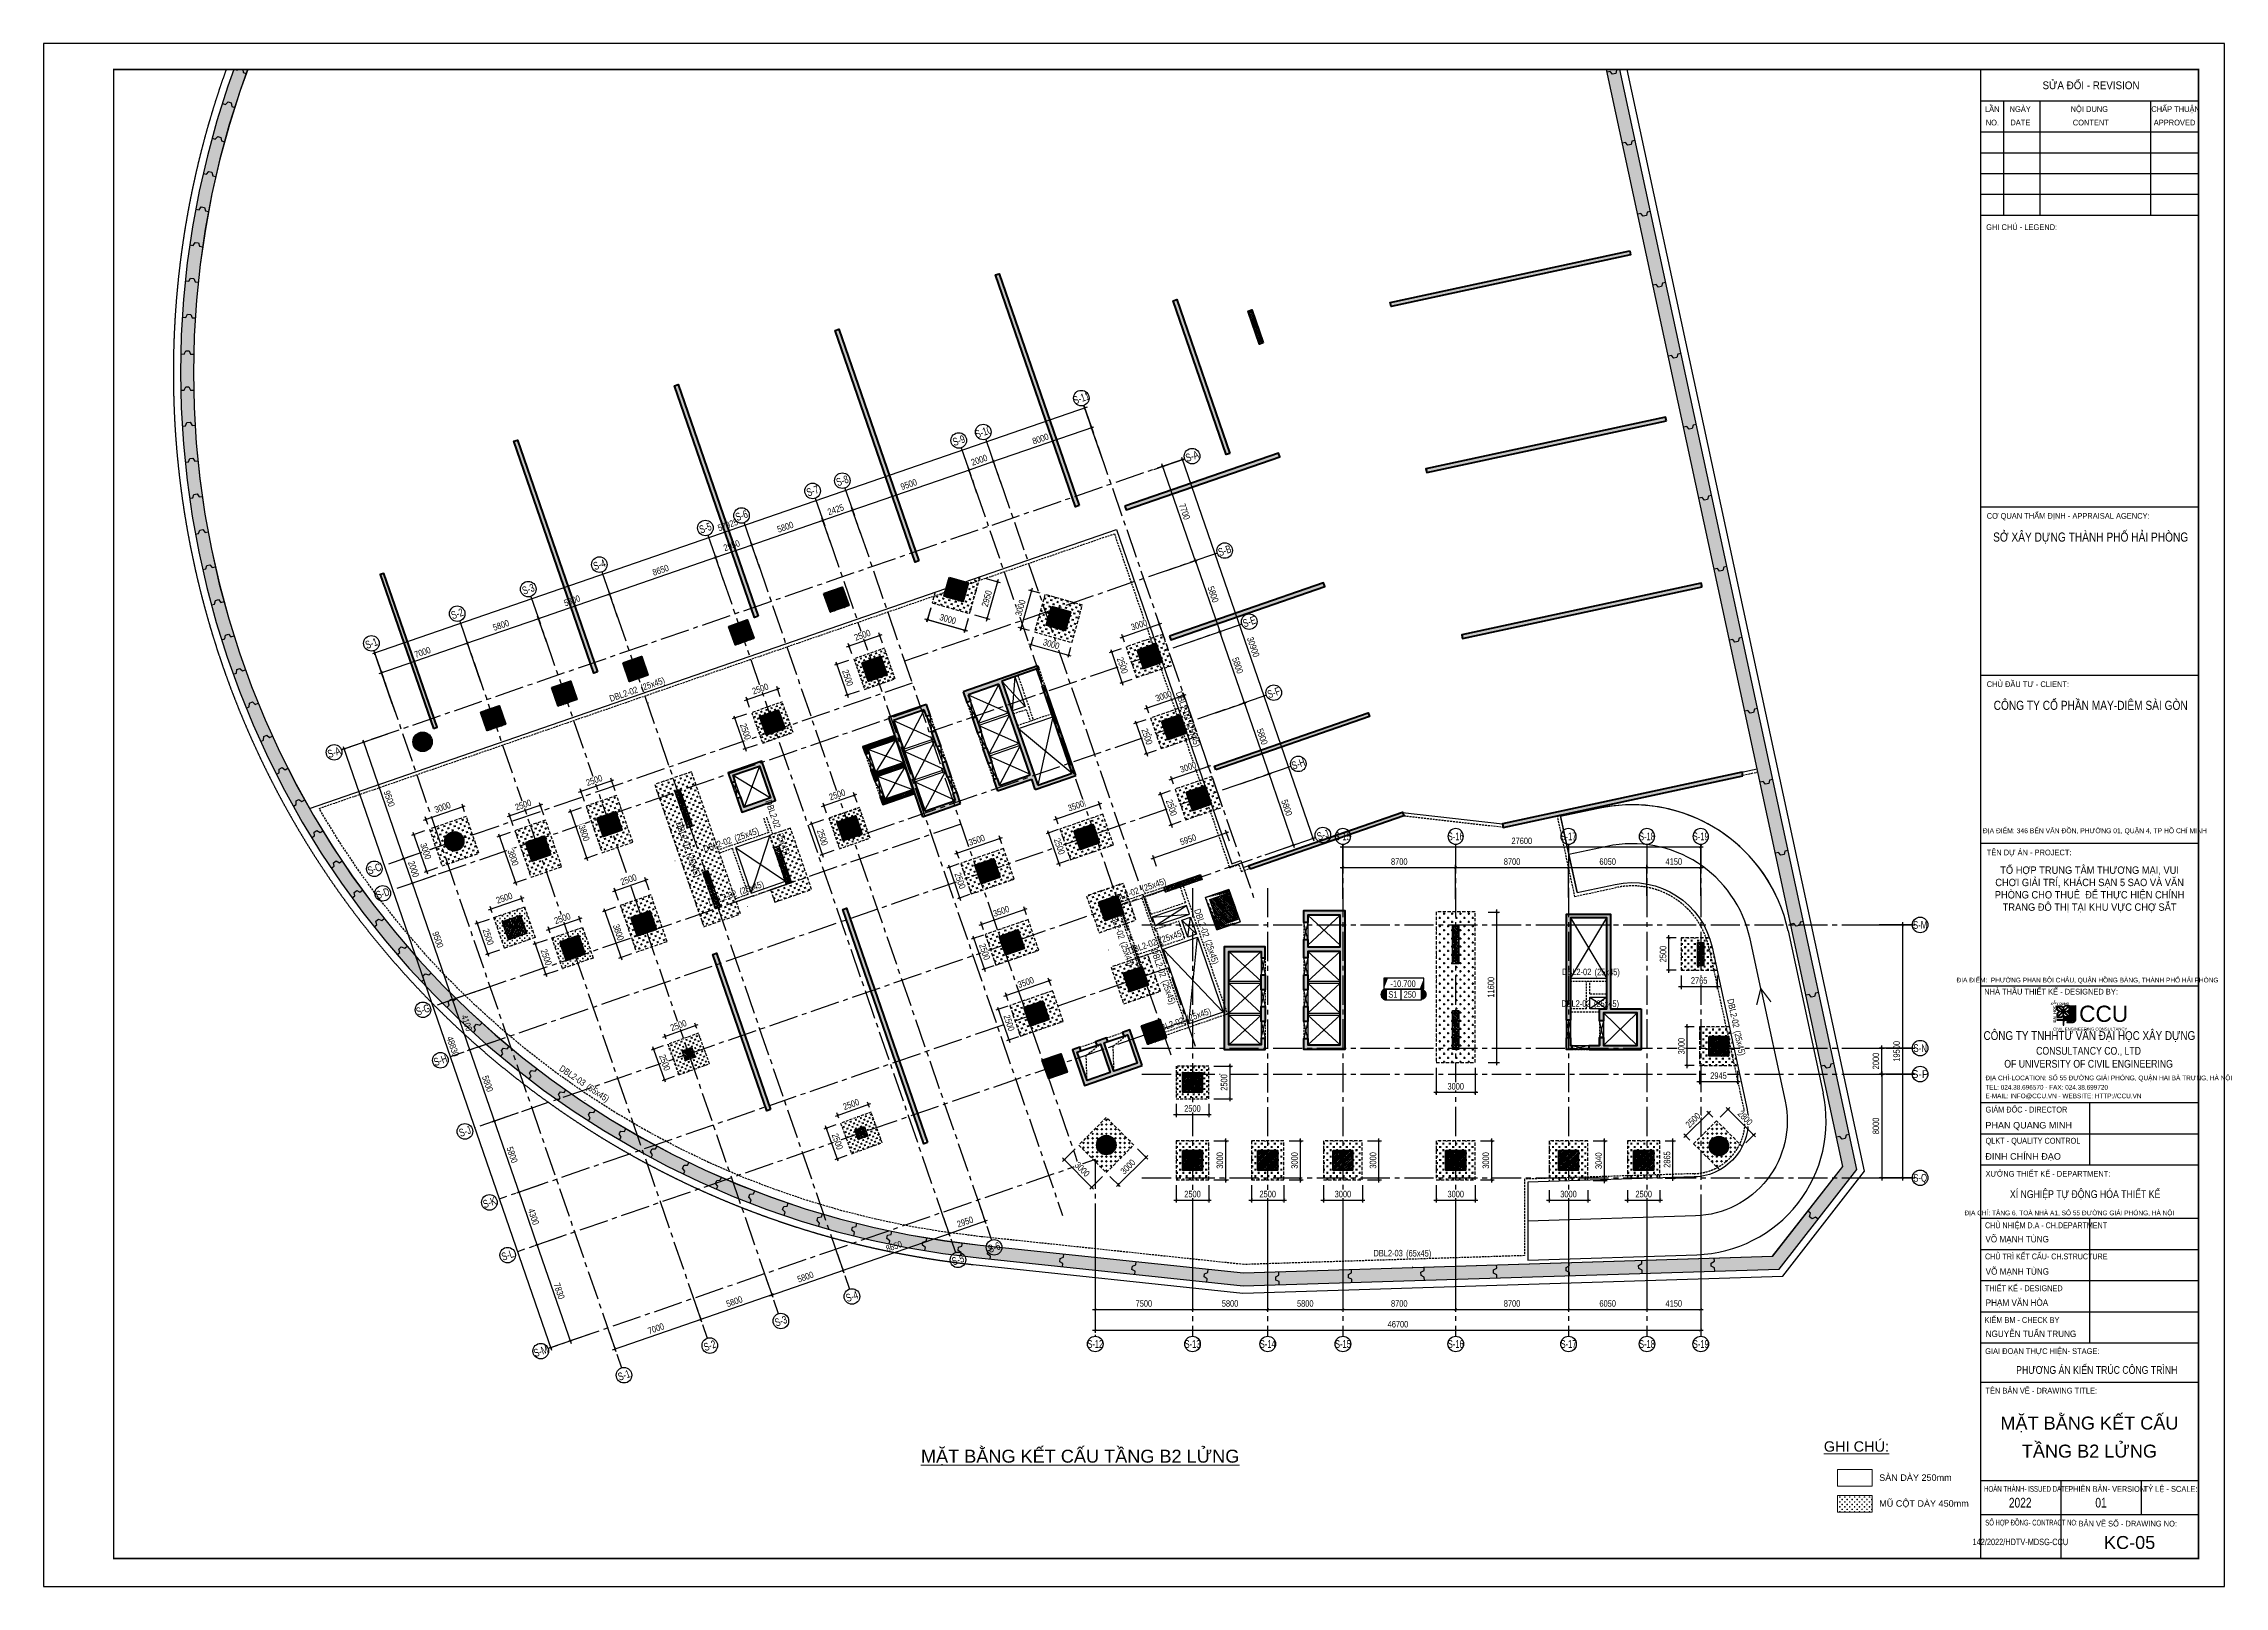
# Model space of a CAD drawing. Header units: millimetres. Extents: x -80883 to 1373228, y -532110 to 182357.
# Drawn here: x 831920 to 1000120, y -366824 to -247883 of the extents above; entities that cross this region are included whole.
import ezdxf
from ezdxf.enums import TextEntityAlignment as Align
from ezdxf.xclip import XClip

# ---------------------------------------------------------------- set-up
doc = ezdxf.new("R2010")
doc.units = ezdxf.units.MM
doc.header["$LTSCALE"] = 100
doc.header["$XCLIPFRAME"] = 0
doc.header["$PDMODE"] = 32
doc.header["$PDSIZE"] = 2.5
for name, pattern in [('CENTER2', [1.125, 0.75, -0.125, 0.125, -0.125]), ('DASHED', [4.5, 3, -1.5]), ('HIDDEN', [0.375, 0.25, -0.125]), ('Xref_ST_MBDV Cot vach 30.7.2022$0$DASHDOT', [1, 0.5, -0.25, 0, -0.25])]:
    doc.linetypes.add(name, pattern=pattern)
for name, color, linetype, lineweight in [('0-Hatch', 250, 'Continuous', 40), ('ccu12-Tencaukien', 9, 'Continuous', 15), ('KC-Tencaukien', 9, 'Continuous', 15), ('khung', 7, 'Continuous', 60), ('KT-Chu viet', 255, 'Continuous', 20), ('KT-Net cot', 2, 'Continuous', 50), ('KT-Net cot vach', 6, 'Continuous', 50), ('KT-Net thay', 7, 'Continuous', 15), ('KT-Vat lieu', 250, 'Continuous', 9), ('ST_MBDV Cot vach 220805$0$Xref_ST_MBDV Cot vach 30.7.2022$0$KT-Net cot vach', 6, 'Continuous', 50), ('TEXT', 7, 'Continuous', 5), ('xref.asix of  podium$0$xref.asix of  podium$0$ST_MBDV Cot vach 220805$0$KT-Net cot vach', 6, 'Continuous', 50), ('Xref_ST_MBDV Cot vach 30.7.2022|Xref_ST_MBDV Cot vach 30.7.2022|Xref_ST_MBDV Cot vach 30.7.2022|Xref_ST_MBDV Cot vach 30.7.2022|ccu12-Tencaukien', 9, 'Continuous', 15)]:
    doc.layers.add(name, color=color, linetype=linetype, lineweight=lineweight)
for name, color, linetype in [('0-khuat', 3, 'HIDDEN'), ('ccu11-Dim', 8, 'Continuous'), ('ccu11-Khuat', 9, 'DASHED'), ('ccu11-Manh', 8, 'Continuous'), ('ccu11-Thay', 7, 'Continuous'), ('ccu12-Chidan', 9, 'Continuous'), ('ccu12-Hatch', 250, 'Continuous'), ('ccu12-Manh', 8, 'Continuous'), ('ccu12-Text', 31, 'Continuous'), ('ccu12-Thay', 7, 'Continuous'), ('ccu12-Truc', 13, 'CENTER2'), ('KC-Betong', 6, 'Continuous'), ('KC2-DIM', 251, 'Continuous'), ('KT-Dim', 8, 'Continuous'), ('KT-Hatch', 251, 'Continuous'), ('xref.asix of  podium$0$xref.asix of  podium$0$KT-Hatch', 251, 'Continuous'), ('xref.asix of  podium$0$xref.asix of  podium$0$Xref_ST_MBDV Cot vach 30.7.2022$0$KT-Net cot vach', 6, 'Continuous'), ('Xref.Asix of Basement B2$0$AUDIT_I_220805193045-5', 6, 'Continuous'), ('Xref.Asix of Basement B2$0$Xref.Asix of Basement$0$KT-Net cot vach', 6, 'Continuous'), ('Xref_ST_MBDV Cot vach 30.7.2022$0$KT-Net cot vach', 6, 'Continuous'), ('Xref_ST_MBDV Cot vach 30.7.2022$0$Xref_ST_MBDV Cot vach 30.7.2022|Xref_ST_MBDV Cot vach 30.7.2022|Xref_ST_MBDV Cot vach 30.7.2022|Xref_ST_MBDV Cot vach 30.7.2022|A-CORE-OTLN', 2, 'Continuous'), ('Xref_ST_MBDV Cot vach 30.7.2022$0$Xref_ST_MBDV Cot vach 30.7.2022|Xref_ST_MBDV Cot vach 30.7.2022|Xref_ST_MBDV Cot vach 30.7.2022|Xref_ST_MBDV Cot vach 30.7.2022|A-WALL-PATT', 251, 'Continuous'), ('Xref_ST_MBDV Cot vach 30.7.2022$0$Xref_ST_MBDV Cot vach 30.7.2022|Xref_ST_MBDV Cot vach 30.7.2022|Xref_ST_MBDV Cot vach 30.7.2022|Xref_ST_MBDV Cot vach 30.7.2022|ccu12-Thay', 7, 'Continuous'), ('Xref_ST_MBDV Cot vach 30.7.2022$0$Xref_ST_MBDV Cot vach 30.7.2022|Xref_ST_MBDV Cot vach 30.7.2022|Xref_ST_MBDV Cot vach 30.7.2022|Xref_ST_MBDV Cot vach 30.7.2022|Site_plot line', 1, 'Xref_ST_MBDV Cot vach 30.7.2022$0$DASHDOT'), ('Xref_ST_MBDV Cot vach 30.7.2022|Xref_ST_MBDV Cot vach 30.7.2022|Xref_ST_MBDV Cot vach 30.7.2022|Xref_ST_MBDV Cot vach 30.7.2022|A-GRID-SYM', 50, 'Continuous'), ('Xref_ST_MBDV Cot vach 30.7.2022|Xref_ST_MBDV Cot vach 30.7.2022|Xref_ST_MBDV Cot vach 30.7.2022|Xref_ST_MBDV Cot vach 30.7.2022|KC-Betong', 6, 'Continuous')]:
    doc.layers.add(name, color=color, linetype=linetype)
doc.styles.add('51KHUNG TEN$0$khung ten A1$1$Standard', font='', dxfattribs={"width": 0.9})
doc.styles.add('Arial', font='arial.ttf', dxfattribs={"width": 0.7})
doc.styles.add('Arial Narrow', font='ARIALN.TTF')
doc.styles.add('HBA-Text', font='GOTHIC.TTF')
doc.styles.add('Khung ten KT A2$0$Khung A2$0$Khung A2$0$khung ten A1$1$Standard', font='')
doc.styles.add('SD-T2-B', font='arialbd.ttf')
doc.styles.get('51KHUNG TEN$0$khung ten A1$1$Standard').set_extended_font_data('.VnArialH')
doc.styles.get('Khung ten KT A2$0$Khung A2$0$Khung A2$0$khung ten A1$1$Standard').set_extended_font_data('.VnArialH')
doc.dimstyles.new('ccu12-200', dxfattribs={"dimscale": 200, "dimtxt": 2.5, "dimasz": 1, "dimexe": 1, "dimexo": 2, "dimgap": 1, "dimtad": 1, "dimdec": 0, "dimrnd": 5, "dimdsep": 46, "dimtxsty": 'Arial Narrow', "dimblk": 'ARCHTICK', "dimcen": -1, "dimdle": 1, "dimclrd": 256, "dimclre": 256, "dimclrt": 3, "dimadec": 0, "dimazin": 2, "dimtfac": 0.1, "dimtdec": 0, "dimtmove": 0, "dimatfit": 1, "dimldrblk": 'ARCHTICK', "dimfxl": 1, "dimtvp": 0.833333, "dimtolj": 1, "dimtzin": 12, "dimarcsym": 0})
pattern_1 = [(50, (-550, 3050), (286.904, -25.101), [30, -330]), (355, (-550, 3050), (-55.5, 300.877), [24, -264]), (100.451, (-526.1, 3047.9), (231.404, 275.776), [25.496, -280.457]), (46.184, (-550, 3130), (426.896, -66.208), [45, -495]), (96.636, (-514.43, 3124.5), (373.865, 389.647), [38.244, -420.685]), (351.184, (-550, 3130), (373.865, 389.65), [36, -396]), (21, (-510, 3110), (238.763, -161.048), [30, -330]), (326, (-510, 3110), (97.326, 290.06), [24, -264]), (71.451, (-490.1, 3096.58), (336.09, 129.012), [25.496, -280.457]), (37.5, (-550, 3050), (4.864, 133.1575), [0, -260.8, 0, -268, 0, -265]), (7.5, (-550, 3050), (105.228, 157.7647), [0, -152.8, 0, -254.8, 0, -101]), (327.5, (-639.2, 3050), (213.529, -9.022), [0, -100, 0, -312, 0, -414]), (317.5, (-679.2, 3050), (233.274, 40.042), [0, -130, 0, -207.2, 0, -294]), (45, (-550, 3050), (-120.208, 120.208), []), (45, (-550, 3099), (-120.208, 120.208), [])]
pattern_2 = [(50, (550, -550), (286.904, -25.1), [30, -330]), (355, (550, -550), (-55.5, 300.877), [24, -264]), (100.451, (573.9, -552.1), (231.404, 275.776), [25.496, -280.457]), (46.184, (550, -470), (426.9, -66.21), [45, -495]), (96.636, (585.57, -475.5), (373.87, 389.65), [38.24, -420.69]), (351.184, (550, -470), (373.86, 389.65), [36, -396]), (21, (590, -490), (238.763, -161.048), [30, -330]), (326, (590, -490), (97.326, 290.06), [24, -264]), (71.451, (609.9, -503.42), (336.09, 129.01), [25.496, -280.457]), (37.5, (550, -550), (4.864, 133.1575), [0, -260.8, 0, -268, 0, -265]), (7.5, (550, -550), (105.228, 157.765), [0, -152.8, 0, -254.8, 0, -101]), (327.5, (460.8, -550), (213.529, -9.022), [0, -100, 0, -312, 0, -414]), (317.5, (420.8, -550), (233.274, 40.042), [0, -130, 0, -207.2, 0, -294]), (45, (550, -550), (-120.208, 120.208), []), (45, (550, -501), (-120.208, 120.208), [])]
pattern_3 = [(50, (108165.77, -54076.06), (286.90407, -25.10085), [30, -330]), (355, (108165.77, -54076.06), (-55.50053, 300.87685), [24, -264]), (100.4514, (108189.68, -54078.15), (231.40375, 275.7758), [25.4961, -280.45684]), (46.1842, (108165.77, -53996.06), (426.8964, -66.2076), [45, -495]), (96.6356, (108201.34, -54001.57), (373.8651, 389.6471), [38.2441, -420.6852]), (351.1842, (108165.77, -53996.06), (373.8648, 389.6474), [36, -396]), (21, (108205.77, -54016.06), (238.76282, -161.04756), [30, -330]), (326, (108205.77, -54016.06), (97.32613, 290.06), [24, -264]), (71.4514, (108225.66, -54029.48), (336.08905, 129.0122), [25.4961, -280.45684]), (37.5, (108165.77, -54076.06), (4.86394, 133.15754), [0, -260.8, 0, -268, 0, -265]), (7.5, (108165.77, -54076.06), (105.22781, 157.76468), [0, -152.8, 0, -254.8, 0, -101]), (327.5, (108076.57, -54076.06), (213.528974, -9.02195), [0, -100, 0, -312, 0, -414]), (317.5, (108036.57, -54076.06), (233.27447, 40.042), [0, -130, 0, -207.2, 0, -294]), (45, (108165.77, -54076.06), (-106.06602, 106.06602), []), (45, (108236.48, -54076.06), (-106.06602, 106.06602), [])]

msp = doc.modelspace()

# ---------------------------------------------------------------- texts
at = {"layer": 'ccu11-Dim', "color": 31, "style": 'Arial'}
for s, p in [('MẶT BẰNG KẾT CẤU', (989710, -354234.7)), ('TẦNG B2 LỬNG', (989710, -356396.7)), ('KC-05', (992808, -363442.3))]:
    msp.add_text(s, height=1000, dxfattribs=at).set_placement(p, align=Align.MIDDLE_CENTER)
at = {"layer": 'ccu12-Tencaukien', "color": 31, "style": 'Arial'}
msp.add_text('%%uGHI CHÚ:', height=800, dxfattribs=at).set_placement((971742.6, -356440), align=Align.CENTER)
for s, p in [('SÀN DÀY 250mm', (973497, -358689.5)), ('MŨ CỘT DÀY 450mm', (973497, -360681.6))]:
    msp.add_text(s, height=500, dxfattribs=at).set_placement(p)
at = {"layer": 'Xref_ST_MBDV Cot vach 30.7.2022|Xref_ST_MBDV Cot vach 30.7.2022|Xref_ST_MBDV Cot vach 30.7.2022|Xref_ST_MBDV Cot vach 30.7.2022|ccu12-Tencaukien', "color": 31, "style": 'Arial'}
msp.add_text('%%UMẶT BẰNG KẾT CẤU TẦNG B2 LỬNG', height=1000, dxfattribs=at).set_placement((911867.4, -357287.4), align=Align.CENTER)

# ---------------------------------------------------------------- blocks, each defined once
blk = doc.blocks.new('A$C067E0FED')
at = {"ltscale": 500, "true_color": 0x0e489d}
h = blk.add_hatch(color=154, dxfattribs=at)
h.dxf.hatch_style = 1
h.paths.add_polyline_path([(933, 986), (707, 985), (538, 985), (471, 921), (405, 985), (235, 985), (235, 835), (311, 766), (235, 697), (235, 547), (405, 547), (471, 611), (471, 459), (235, 459), (235, 444), (471, 444), (471, 256), (491, 256), (491, 371, -0.414197), (571, 451), (886, 452, -0.350385), (804, 386), (605, 386), (605, 363), (833, 363, 0.414214), (933, 463)])
h.paths.add_polyline_path([(687, 688), (687, 579), (497, 756), (613, 756)], flags=16)
h.paths.add_polyline_path([(613, 776), (497, 776), (687, 953), (687, 844)], flags=16)
h.paths.add_polyline_path([(671, 567), (546, 567), (481, 629), (481, 743)], flags=16)
h.paths.add_polyline_path([(481, 789), (481, 903), (546, 965), (671, 965)], flags=16)
h.paths.add_polyline_path([(461, 629), (397, 567), (271, 567), (461, 743)], flags=16)
h.paths.add_polyline_path([(461, 789), (271, 965), (397, 965), (461, 903)], flags=16)
h.paths.add_polyline_path([(446, 756), (255, 579), (255, 688), (329, 756)], flags=16)
h.paths.add_polyline_path([(446, 776), (329, 776), (255, 844), (255, 953)], flags=16)
at = {"color": 154, "ltscale": 500, "true_color": 0x0e489d}
blk.add_line((707, 985), (933, 986), dxfattribs=at)
for points in [[(235, 835), (235, 985), (405, 985), (471, 921)], [(311, 766), (235, 835)], [(329, 776), (255, 844), (255, 953), (446, 776)], [(461, 903), (461, 789), (271, 965), (397, 965), (461, 903)], [(707, 985), (538, 985), (471, 921)], [(481, 903), (481, 789), (671, 965), (546, 965), (481, 903)], [(613, 776), (687, 844), (687, 953), (497, 776)], [(311, 766), (235, 697)], [(235, 697), (235, 547)], [(235, 697), (235, 547), (405, 547), (471, 611)], [(471, 459), (235, 459), (235, 444), (471, 444)], [(329, 756), (255, 688), (255, 579), (446, 756)], [(461, 629), (461, 743), (271, 567), (397, 567), (461, 629)], [(329, 776), (446, 776)], [(446, 756), (329, 756)], [(471, 611), (471, 459)], [(471, 444), (471, 256)], [(481, 629), (481, 743), (671, 567), (546, 567), (481, 629)], [(497, 776), (613, 776)], [(613, 756), (687, 688), (687, 579), (497, 756)], [(613, 756), (497, 756)]]:
    blk.add_lwpolyline(points, dxfattribs=at)
for points in [[(804, 386), (605, 386), (605, 363), (833, 363, 0.414214), (933, 463), (933, 986)], [(471, 256), (491, 256), (491, 371, -0.414214), (571, 451), (886, 452)]]:
    blk.add_lwpolyline(points, format="xyb", dxfattribs=at)
blk.add_arc((804, 470), 84.2, 270.14318, 347.38186, dxfattribs=at)
at = {"color": 154, "ltscale": 500, "true_color": 0x0e489d, "attachment_point": 1, "style": 'Khung ten KT A2$0$Khung A2$0$Khung A2$0$khung ten A1$1$Standard'}
for s, width, insert, char_height in [('{\\fArial|b1|i0|c0|p34;X}', 3266, (2, 1101), 85), ('{\\fArial|b1|i0|c0|p34;Â  }', 3266, (96, 1148), 105), ('{\\fArial|b1|i0|c0|p34;Y DỰNG}', 3266, (211, 1101), 85), ('CCU', 237, (1060, 986), 602.6), ('CIVIL ENGINEERING CONSULTANCY', 3266, (93, 170), 112)]:
    blk.add_mtext_dynamic_manual_height_columns(s, width=width, gutter_width=17.5, heights=[0], dxfattribs=dict(at, insert=insert, char_height=char_height))
at = {"color": 154, "ltscale": 500, "true_color": 0x0e489d, "insert": (98, 363), "char_height": 100, "attachment_point": 1, "rotation": 90, "style": 'Khung ten KT A2$0$Khung A2$0$Khung A2$0$khung ten A1$1$Standard'}
blk.add_mtext_dynamic_manual_height_columns('{\\fArial|b1|i0|c0|p34;ĐẠI  HỌC }', width=3266, gutter_width=17.5, heights=[0], dxfattribs=at)
blk = doc.blocks.new('Khung ten_A1', base_point=(-3406704, 253379))
for p, q in [((74690, 58471), (74690, 1072)), ((74690, 58471), (74690, 1072)), ((74690, 57269), (83100, 57269)), ((74690, 57269), (83100, 57269)), ((75591, 52864), (75591, 57269)), ((75591, 52864), (75591, 57269)), ((76993, 52864), (76993, 57269)), ((76993, 52864), (76993, 57269)), ((81264, 52864), (81264, 57269)), ((74690, 56068), (83100, 56068)), ((74690, 56068), (83100, 56068)), ((74690, 55267), (83100, 55267)), ((74690, 55267), (83100, 55267)), ((74690, 54466), (83100, 54466)), ((74690, 54466), (83100, 54466)), ((74690, 53665), (83100, 53665)), ((74690, 53665), (83100, 53665)), ((74690, 52864), (83100, 52864)), ((74690, 52864), (83100, 52864)), ((74690, 41617), (83100, 41617)), ((74690, 35130), (83100, 35130)), ((74690, 28643), (83100, 28643)), ((74690, 23153), (83100, 23153)), ((74690, 18647), (83100, 18647)), ((78895, 18647), (78895, 16244)), ((74690, 17446), (83100, 17446)), ((74690, 17446), (83100, 17446)), ((74690, 16244), (83100, 16244)), ((74690, 16244), (83100, 16244)), ((74690, 16244), (83100, 16244)), ((74690, 16244), (83100, 16244)), ((74690, 16244), (83100, 16244)), ((74690, 16244), (83100, 16244)), ((74690, 14188), (83100, 14188)), ((74690, 14188), (83100, 14188)), ((78895, 14188), (78895, 9382)), ((74690, 12986), (83100, 12986)), ((74690, 11785), (83100, 11785)), ((74690, 11785), (83100, 11785)), ((74690, 11785), (83100, 11785)), ((74690, 11785), (83100, 11785)), ((74690, 10583), (83100, 10583)), ((74690, 10583), (83100, 10583)), ((74690, 9382), (83100, 9382)), ((74690, 9382), (83100, 9382)), ((74690, 7866), (83100, 7866)), ((74690, 7866), (83100, 7866)), ((74690, 7866), (83100, 7866)), ((74690, 4075), (83100, 4075)), ((74690, 4075), (83100, 4075)), ((77788, 4075), (77788, 1072)), ((80892, 4075), (80892, 2774)), ((74690, 2774), (83100, 2774)), ((74690, 2774), (83100, 2774))]:
    blk.add_line(p, q)
at = {"layer": 'Defpoints', "color": 1}
blk.add_lwpolyline([(84100, 0), (84100, 59471), (0, 59471), (0, 0)], close=True, dxfattribs=at)
at = {"layer": 'KT-Net thay', "const_width": 60}
blk.add_lwpolyline([(2700, 1071), (83100, 1071), (83100, 58471), (2700, 58471)], close=True, dxfattribs=at)
at = {"color": 1, "xscale": 1.038034279163195, "yscale": 1.038034279163195, "zscale": 1.038034279163195}
blk.add_blockref('A$C067E0FED', (77398, 21362), dxfattribs=at)
at = {"color": 2, "style": '51KHUNG TEN$0$khung ten A1$1$Standard'}
for s, height, width, p in [('c¬ quan thÈm ®Þnh - appraisal agency:', 220.26, 0.9, (74934, 41154)), ('chñ ®Çu t\xad - client:', 220.26, 0.9, (74934, 34667)), ('Tªn dù ¸n - project:', 220.26, 0.9, (74934, 28180)), ('nhµ thÇu thiÕt kÕ - designed by:', 220.26, 0.9, (74839, 22815)), ('®Þa chØ-LOCATION: sè 55 ®\xadêng gi¶i phãng, quËn hai bµ tr\xadng, hµ néi', 180, 0.8, (74883, 19509)), ('TEL: 024.38.696570 - FAX: 024.38.699720', 180, 0.9, (74883, 19148)), ('gi¸m ®èc - director ', 225.27, 0.75, (74889, 18266)), ('E-MAIL: INFO@CCU.VN - WEBSITE: HTTP://CCU.VN', 180, 0.9, (74883, 18815)), ('QLKT - quality control', 225.27, 0.75, (74889, 17065)), ('x¦ëng thiÕt kÕ - department:', 220.26, 0.9, (74889, 15793)), ('Chñ nhiÖm d.a - ch.department', 225.27, 0.7, (74870, 13806)), ('Chñ tr× KÕT CÊU- ch.STRUCTURE', 225.27, 0.7, (74870, 12605)), ('ThiÕt kÕ - designed', 225.27, 0.75, (74865, 11378)), ('KiÓm BM - check by', 225.27, 0.75, (74850, 10155)), ('giai ®o¹n thùc hiÖn- stage:', 220.26, 0.9, (74875, 8957)), ('tªn b¶n vÏ - drawing title:', 220.26, 0.9, (74884, 7434)), ('Hoµn thµnh- issued date : ', 225.27, 0.6, (74832, 3644)), ('phiªn b¶n- version:', 220.26, 0.8, (78082, 3644)), ('01', 375.4, 0.75, (79124, 3038)), ('tû lÖ - scale:', 220.26, 0.9, (80983, 3644)), ('sè hîp ®ång- CONTRACT NO:', 220.26, 0.6, (74878, 2347)), ('B¶n vÏ sè - drawing no:', 220.26, 0.9, (78478, 2308))]:
    blk.add_text(s, height=height, dxfattribs=dict(at, width=width)).set_placement(p)
at = {"style": '51KHUNG TEN$0$khung ten A1$1$Standard'}
for s, p in [('phan quang minh', (74883, 17650)), ('§INH CHÝNH §¹O', (74883, 16449))]:
    blk.add_text(s, height=250.3, dxfattribs=at).set_placement(p)
at = {"color": 2, "style": '51KHUNG TEN$0$khung ten A1$1$Standard', "width": 0.8}
blk.add_text('xÝ nghiÖp tù ®éng hãa thiÕt kÕ', height=300, dxfattribs=at).set_placement((78730, 15119), align=Align.MIDDLE_CENTER)
at = {"color": 2, "style": '51KHUNG TEN$0$khung ten A1$1$Standard'}
for s, height, width, p in [('®Þa chØ: tÇng 6, toµ nhµ a1, sè 55 ®\xadêng gi¶i phãng, hµ néi', 180.21, 0.8, (78122, 14305)), ('2022', 375.4, 0.75, (76226, 3038)), ('142/2022/hdtv-mdsg-ccu', 250, 0.65, (76233, 1589))]:
    blk.add_text(s, height=height, dxfattribs=dict(at, width=width)).set_placement(p, align=Align.CENTER)
at = {"style": '51KHUNG TEN$0$khung ten A1$1$Standard'}
for s, height, width, p in [('vâ m¹nh tïng', 250.3, 0.9, (74883, 13259)), ('vâ m¹nh tïng', 250.3, 0.9, (74893, 12014)), ('nguyÔn TUÊN TRUNG', 250.3, 0.9, (74893, 9611)), ('PH¦¥NG ¸N KIÕN TRóC C¤NG TR×NH', 300, 0.8, (76071, 8192))]:
    blk.add_text(s, height=height, dxfattribs=dict(at, width=width)).set_placement(p)
at = {"color": 1, "style": '51KHUNG TEN$0$khung ten A1$1$Standard', "width": 0.9}
blk.add_text('PH¹M V¡N HßA', height=250.3, dxfattribs=at).set_placement((74893, 10812))
at = {"insert": (74784, 29223), "char_height": 190, "width": 8315.79, "attachment_point": 1, "style": '51KHUNG TEN$0$khung ten A1$1$Standard'}
blk.add_mtext('§ÞA ®iÓm: 346 BÕN V¢N §åN, PH¦êNG 01, QUËN 4, TP Hå CHÝ MINH', dxfattribs=at)
at = {"color": 2, "insert": (78895, 21402), "char_height": 340, "width": 8410, "attachment_point": 2, "style": '51KHUNG TEN$0$khung ten A1$1$Standard'}
blk.add_mtext('{\\W0.8;c«ng ty Tnhht\xad vÊn ®¹i häc x©y dùng\\W1; }', dxfattribs=at)
at = {"color": 4, "insert": (78862, 20794), "char_height": 300, "width": 10208.61, "attachment_point": 2, "style": '51KHUNG TEN$0$khung ten A1$1$Standard'}
blk.add_mtext('{\\W0.8;CONSULTANCY CO., LTD \\POF UNIVERSITY OF CIVIL ENGINEERING}', dxfattribs=at)
at = {"layer": 'khung', "style": 'Arial', "width": 0.8}
blk.add_text('ĐỊA ĐIỂM:  PHƯỜNG PHAN BỘI CHÂU, QUẬN HỒNG BÀNG, THÀNH PHỐ HẢI PHÒNG', height=180, dxfattribs=at).set_placement((78822, 23282), align=Align.CENTER)
at = {"layer": 'KT-Chu viet', "color": 2, "style": '51KHUNG TEN$0$khung ten A1$1$Standard', "width": 0.9}
for s, height, p in [('söa ®æi - revision', 300, (77088, 57714)), ('LÇn', 220.3, (74868, 56838)), ('ngµy', 220.3, (75818, 56838)), ('Néi dung', 220.3, (78171, 56838)), ('chÊp thuËn', 220.3, (81283, 56838)), ('Ghi chó - legend:', 220.26, (74914, 52285))]:
    blk.add_text(s, height=height, dxfattribs=at).set_placement(p)
at = {"layer": 'KT-Chu viet', "color": 4, "style": '51KHUNG TEN$0$khung ten A1$1$Standard', "width": 0.9}
for s, p in [('no.', (74896, 56317)), ('date', (75847, 56321)), (' content', (78173, 56317)), ('approved', (81377, 56317))]:
    blk.add_text(s, height=220.3, dxfattribs=at).set_placement(p)
at = {"layer": 'KT-Chu viet', "style": '51KHUNG TEN$0$khung ten A1$1$Standard', "width": 0.8}
for s, p in [('së x©y dùng thµnh phè h¶i phßng', (78944, 40274)), ('C¤NG TY cæ phÇn may-diªm sµI gßn', (78944, 33787))]:
    blk.add_text(s, height=350.42, dxfattribs=at).set_placement(p, align=Align.CENTER)
at = {"layer": 'TEXT', "color": 7, "insert": (78903, 26866), "char_height": 285, "attachment_point": 5, "style": 'SD-T2-B'}
blk.add_mtext_dynamic_manual_height_columns('{\\fArial|b0|i0|c0|p34;\\W0.9;TỔ HỢP TRUNG TÂM THƯƠNG MẠI, VUI CHƠI GIẢI TRÍ, KHÁCH SẠN 5 SAO VÀ VĂN PHÒNG CHO THUÊ  ĐỂ THỰC HIỆN CHỈNH TRANG ĐÔ THỊ TẠI KHU VỰC CHỢ SẮT}', width=7866.82, gutter_width=100, heights=[0], dxfattribs=at)
blk = doc.blocks.new('Xref_ST_MBDV Cot vach 30.7.2022$0$Tuong Vay01-flat-1')
at = {"layer": 'Xref_ST_MBDV Cot vach 30.7.2022$0$Xref_ST_MBDV Cot vach 30.7.2022|Xref_ST_MBDV Cot vach 30.7.2022|Xref_ST_MBDV Cot vach 30.7.2022|Xref_ST_MBDV Cot vach 30.7.2022|A-WALL-PATT'}
h = blk.add_hatch(dxfattribs=at)
h.set_pattern_fill('ACET-2D-VATLIEU04', color=256, scale=50, pattern_type=2)
h.set_pattern_definition([(50, (-11139561.84, -1407213.45), (-225.902474, 189.5546825), [37.5, -412.5]), (355, (-11139561.84, -1407213.45), (32.127212, 367.215716), [30, -330]), (100.4514, (-11139531.95, -1407216.06), (-341.231527, -62.944187), [31.870095, -350.571056]), (46.1842, (-11139561.84, -1407113.45), (-319.180497, 306.252097), [56.25, -618.75]), (96.6356, (-11139517.37, -1407120.34), (-516.995922, -60.144022), [47.805144, -525.8565]), (351.1842, (-11139561.84, -1407113.45), (84.740774, 546.39543), [45, -495]), (21, (-11139511.84, -1407138.45), (-105.680822, 275.3079534), [37.5, -412.5]), (326, (-11139511.84, -1407138.45), (206.128805, 305.59852), [30, -330]), (71.4514, (-11139486.97, -1407155.22), (-328.963765, 110.380101), [31.870095, -350.571056]), (37.5, (-11139561.84, -1407213.45), (-78.1345294, 101.8269012), [0, -326, 0, -335, 0, -331.25]), (7.5, (-11139561.84, -1407213.45), (-23.2793464, 176.824191), [0, -191, 0, -318.5, 0, -126.25]), (327.5, (-11139673.34, -1407213.45), (71.9444175, 112.9301145), [0, -125, 0, -390, 0, -517.5000003]), (317.5, (-11139723.34, -1407213.45), (158.0205496, 172.449169), [0, -162.5, 0, -259, 0, -367.5]), (45, (-11139561.84, -1407213.45), (-150.260191, 150.260191), []), (45, (-11139561.84, -1407152.2), (-150.260191, 150.260191), [])])
h.paths.add_polyline_path([(-82665, -118500), (-81837, -121132), (-80903, -123728), (-79863, -126284), (-78720, -128795), (-77475, -131258), (-76131, -133667), (-74689, -136020), (-73153, -138312), (-71525, -140539), (-69807, -142699), (-68002, -144786), (-66114, -146798), (-64145, -148731), (-62100, -150582), (-59980, -152349), (-57790, -154027), (-55533, -155614), (-53213, -157109), (-50835, -158507), (-48401, -159807), (-45916, -161007), (-43385, -162104), (-40811, -163097), (-38198, -163985), (-35551, -164765), (-32875, -165436), (-30174, -165998), (-27451, -166448), (-24702, -166789), (-4397, -168938), (36420, -167648), (41836, -160719), (12445, -24368), (8473, -9249), (-4719, -5521), (-10557, -9947), (-34021, -27848), (-39777, -32009), (-41249, -35294), (-45787, -38574), (-49368, -38942), (-57644, -44924), (-59845, -46601), (-61969, -48362), (-64020, -50208), (-65993, -52137), (-67887, -54144), (-69696, -56226), (-71420, -58381), (-73054, -60604), (-74596, -62892), (-76043, -65242), (-77394, -67648), (-78645, -70107), (-79794, -72615), (-80841, -75168), (-81782, -77762), (-82617, -80392), (-83343, -83054), (-83961, -85743), (-84468, -88455), (-84865, -91186), (-85149, -93930), (-85321, -96684), (-85381, -99530), (-85329, -102201), (-85163, -104955), (-84886, -107701), (-84496, -110432), (-83996, -113146), (-83385, -115836)], flags=16)
h.paths.add_polyline_path([(-83625, -118781), (-82785, -121452), (-81837, -124086), (-80781, -126680), (-79621, -129228), (-78358, -131727), (-76994, -134172), (-75531, -136560), (-73973, -138886), (-72320, -141146), (-70577, -143337), (-68746, -145455), (-66829, -147497), (-64832, -149459), (-62755, -151337), (-60604, -153130), (-58382, -154833), (-56092, -156444), (-53738, -157960), (-51324, -159379), (-48854, -160699), (-46333, -161916), (-43764, -163030), (-41151, -164038), (-38500, -164938), (-35814, -165730), (-33098, -166411), (-30357, -166981), (-27595, -167438), (-24816, -167783), (-4434, -169940), (36920, -168633), (42913, -160966), (13418, -24135), (9295, -8442), (-4926, -4424), (-11163, -9151), (-34617, -27045), (-40580, -31355), (-42052, -34640), (-46156, -37607), (-49737, -37975), (-58240, -44121), (-60467, -45819), (-62623, -47605), (-64704, -49479), (-66707, -51435), (-68628, -53472), (-70465, -55586), (-72214, -57772), (-73872, -60029), (-75437, -62350), (-76905, -64734), (-78276, -67176), (-79545, -69672), (-80712, -72217), (-81774, -74808), (-82729, -77440), (-83576, -80109), (-84314, -82810), (-84940, -85539), (-85455, -88291), (-85857, -91062), (-86146, -93847), (-86321, -96642), (-86382, -99529), (-86328, -102241), (-86160, -105036), (-85879, -107821), (-85484, -110593), (-84976, -113347), (-84356, -116078)])
at = {"layer": 'Xref_ST_MBDV Cot vach 30.7.2022$0$Xref_ST_MBDV Cot vach 30.7.2022|Xref_ST_MBDV Cot vach 30.7.2022|Xref_ST_MBDV Cot vach 30.7.2022|Xref_ST_MBDV Cot vach 30.7.2022|A-CORE-OTLN', "color": 6}
for points in [[(-83625, -118781), (-82785, -121452), (-81837, -124086), (-80781, -126680), (-79621, -129228), (-78358, -131727), (-76994, -134172), (-75531, -136560), (-73973, -138886), (-72320, -141146), (-70577, -143337), (-68746, -145455), (-66829, -147497), (-64832, -149459), (-62755, -151337), (-60604, -153130), (-58382, -154833), (-56092, -156444), (-53738, -157960), (-51324, -159379), (-48854, -160699), (-46333, -161916), (-43764, -163030), (-41151, -164038), (-38500, -164938), (-35814, -165730), (-33098, -166411), (-30357, -166981), (-27595, -167438), (-24816, -167783), (-4434, -169940), (36920, -168633), (42913, -160966), (13418, -24135), (9295, -8442), (-4926, -4424), (-11163, -9151), (-34617, -27045), (-40580, -31355), (-42052, -34640), (-46156, -37607), (-49737, -37975), (-58240, -44121), (-60467, -45819), (-62623, -47605), (-64704, -49479), (-66707, -51435), (-68628, -53472), (-70465, -55586), (-72214, -57772), (-73872, -60029), (-75437, -62350), (-76905, -64734), (-78276, -67176), (-79545, -69672), (-80712, -72217), (-81774, -74808), (-82729, -77440), (-83576, -80109), (-84314, -82810), (-84940, -85539), (-85455, -88291), (-85857, -91062), (-86146, -93847), (-86321, -96642), (-86382, -99529), (-86328, -102241), (-86160, -105036), (-85879, -107821), (-85484, -110593), (-84976, -113347), (-84356, -116078)], [(-82665, -118500), (-81837, -121132), (-80903, -123728), (-79863, -126284), (-78720, -128795), (-77475, -131258), (-76131, -133667), (-74689, -136020), (-73153, -138312), (-71525, -140539), (-69807, -142699), (-68002, -144786), (-66114, -146798), (-64145, -148731), (-62100, -150582), (-59980, -152349), (-57790, -154027), (-55533, -155614), (-53213, -157109), (-50835, -158507), (-48401, -159807), (-45916, -161007), (-43385, -162104), (-40811, -163097), (-38198, -163985), (-35551, -164765), (-32875, -165436), (-30174, -165998), (-27451, -166448), (-24702, -166789), (-4397, -168938), (36420, -167648), (41836, -160719), (12445, -24368), (8473, -9249), (-4719, -5521), (-10557, -9947), (-34021, -27848), (-39777, -32009), (-41249, -35294), (-45787, -38574), (-49368, -38942), (-57644, -44924), (-59845, -46601), (-61969, -48362), (-64020, -50208), (-65993, -52137), (-67887, -54144), (-69696, -56226), (-71420, -58381), (-73054, -60604), (-74596, -62892), (-76043, -65242), (-77394, -67648), (-78645, -70107), (-79794, -72615), (-80841, -75168), (-81782, -77762), (-82617, -80392), (-83343, -83054), (-83961, -85743), (-84468, -88455), (-84865, -91186), (-85149, -93930), (-85321, -96684), (-85381, -99530), (-85329, -102201), (-85163, -104955), (-84886, -107701), (-84496, -110432), (-83996, -113146), (-83385, -115836)]]:
    blk.add_lwpolyline(points, close=True, dxfattribs=at)
at = {"layer": 'Xref_ST_MBDV Cot vach 30.7.2022$0$Xref_ST_MBDV Cot vach 30.7.2022|Xref_ST_MBDV Cot vach 30.7.2022|Xref_ST_MBDV Cot vach 30.7.2022|Xref_ST_MBDV Cot vach 30.7.2022|ccu12-Thay', "ltscale": 10}
for points in [[(-6700, -5768), (-6548, -5967), (-6274, -5915), (-6122, -6113), (-6245, -6365), (-6093, -6563)], [(2721, -6586), (2639, -6822), (2835, -7022), (2753, -7259), (2476, -7295), (2394, -7531)], [(-11163, -9151), (-11011, -9349), (-10736, -9297), (-10585, -9496), (-10708, -9747), (-10556, -9946)], [(-14583, -11760), (-14431, -11959), (-14156, -11906), (-14005, -12105), (-14128, -12356), (-13976, -12555)], [(9860, -10595), (9619, -10658), (9561, -10932), (9319, -10996), (9135, -10785), (8893, -10849)], [(-16809, -13458), (-16657, -13657), (-16382, -13605), (-16231, -13804), (-16354, -14055), (-16202, -14253)], [(11284, -16011), (11042, -16074), (10985, -16348), (10743, -16412), (10558, -16202), (10316, -16265)], [(-21261, -16855), (-21109, -17054), (-20835, -17001), (-20683, -17200), (-20806, -17452), (-20654, -17650)], [(-25713, -20252), (-25562, -20450), (-25287, -20398), (-25135, -20597), (-25258, -20848), (-25107, -21047)], [(12707, -21427), (12465, -21491), (12408, -21764), (12166, -21828), (11981, -21618), (11740, -21681)], [(-30165, -23649), (-30014, -23847), (-29739, -23795), (-29587, -23994), (-29710, -24245), (-29559, -24444)], [(14008, -26872), (13764, -26925), (13694, -27196), (13450, -27249), (13275, -27030), (13031, -27083)], [(-34617, -27045), (-34466, -27244), (-34191, -27192), (-34039, -27391), (-34162, -27642), (-34011, -27840)], [(-38310, -29715), (-38164, -29917), (-37888, -29872), (-37741, -30075), (-37871, -30323), (-37725, -30525)], [(-41316, -32998), (-41088, -33100), (-40871, -32923), (-40643, -33025), (-40631, -33304), (-40403, -33407)], [(15188, -32347), (14944, -32399), (14874, -32670), (14630, -32723), (14455, -32505), (14211, -32557)], [(-44104, -36124), (-43958, -36326), (-43682, -36281), (-43535, -36484), (-43664, -36732), (-43518, -36934)], [(-47947, -37791), (-47921, -38039), (-47659, -38138), (-47634, -38387), (-47870, -38537), (-47844, -38786)], [(16368, -37821), (16124, -37873), (16054, -38144), (15810, -38197), (15635, -37979), (15391, -38032)], [(-52006, -39615), (-51857, -39815), (-51582, -39767), (-51433, -39968), (-51559, -40217), (-51410, -40418)], [(-55971, -42481), (-55822, -42681), (-55547, -42633), (-55398, -42834), (-55524, -43083), (-55375, -43284)], [(17548, -43295), (17304, -43348), (17234, -43619), (16990, -43671), (16815, -43453), (16571, -43506)], [(-59354, -44970), (-59202, -45168), (-58927, -45116), (-58776, -45315), (-58899, -45566), (-58747, -45765)], [(-61545, -46712), (-61386, -46904), (-61113, -46841), (-60953, -47034), (-61066, -47290), (-60907, -47482)], [(-63663, -48542), (-63496, -48728), (-63227, -48653), (-63059, -48839), (-63161, -49100), (-62994, -49285)], [(18728, -48769), (18484, -48822), (18414, -49093), (18170, -49146), (17995, -48927), (17751, -48980)], [(-65705, -50457), (-65531, -50636), (-65264, -50550), (-65089, -50729), (-65181, -50994), (-65006, -51172)], [(-67667, -52454), (-67486, -52625), (-67223, -52529), (-67041, -52701), (-67122, -52969), (-66940, -53140)], [(-69546, -54529), (-69358, -54693), (-69099, -54586), (-68910, -54750), (-68980, -55021), (-68792, -55185)], [(19908, -54244), (19664, -54296), (19594, -54567), (19350, -54620), (19175, -54402), (18931, -54454)], [(-71339, -56679), (-71144, -56835), (-70890, -56718), (-70695, -56874), (-70753, -57148), (-70558, -57304)], [(-73043, -58900), (-72841, -59048), (-72592, -58921), (-72391, -59069), (-72438, -59345), (-72237, -59493)], [(21088, -59718), (20844, -59770), (20774, -60041), (20530, -60094), (20355, -59876), (20111, -59929)], [(-74654, -61190), (-74447, -61329), (-74203, -61192), (-73996, -61331), (-74032, -61609), (-73825, -61748)], [(-76171, -63542), (-75958, -63673), (-75721, -63526), (-75508, -63657), (-75532, -63936), (-75320, -64067)], [(22268, -65192), (22024, -65245), (21954, -65516), (21710, -65568), (21535, -65350), (21291, -65403)], [(-77591, -65955), (-77373, -66078), (-77141, -65921), (-76923, -66043), (-76936, -66322), (-76718, -66445)], [(-78910, -68424), (-78688, -68537), (-78463, -68371), (-78240, -68484), (-78242, -68764), (-78019, -68877)], [(-80129, -70944), (-79901, -71049), (-79683, -70873), (-79456, -70978), (-79447, -71257), (-79219, -71361)], [(23448, -70666), (23204, -70719), (23134, -70990), (22890, -71043), (22715, -70824), (22471, -70877)], [(-81243, -73513), (-81012, -73607), (-80801, -73423), (-80570, -73518), (-80549, -73797), (-80317, -73892)], [(-82251, -76124), (-82016, -76209), (-81814, -76017), (-81578, -76102), (-81546, -76380), (-81311, -76465)], [(24628, -76141), (24384, -76193), (24314, -76464), (24070, -76517), (23895, -76299), (23651, -76351)], [(-83153, -78774), (-82914, -78850), (-82719, -78649), (-82481, -78725), (-82437, -79001), (-82199, -79077)], [(-83945, -81459), (-83704, -81525), (-83517, -81317), (-83276, -81383), (-83221, -81657), (-82980, -81723)], [(25808, -81615), (25564, -81668), (25494, -81938), (25250, -81991), (25075, -81773), (24831, -81826)], [(-84627, -84174), (-84383, -84230), (-84205, -84015), (-83962, -84071), (-83896, -84342), (-83652, -84398)], [(-85198, -86915), (-84952, -86961), (-84783, -86738), (-84537, -86784), (-84460, -87053), (-84215, -87099)], [(26988, -87089), (26744, -87142), (26674, -87413), (26430, -87465), (26255, -87247), (26011, -87300)], [(-85656, -89677), (-85409, -89713), (-85249, -89483), (-85002, -89519), (-84914, -89784), (-84666, -89820)], [(-86002, -92455), (-85753, -92481), (-85603, -92245), (-85354, -92270), (-85255, -92532), (-85007, -92558)], [(28168, -92563), (27924, -92616), (27854, -92887), (27610, -92940), (27435, -92722), (27191, -92774)], [(-86233, -95245), (-85984, -95260), (-85844, -95018), (-85594, -95034), (-85485, -95291), (-85235, -95307)], [(-86351, -98085), (-86101, -98091), (-85971, -97843), (-85721, -97848), (-85601, -98101), (-85351, -98106)], [(29348, -98038), (29104, -98090), (29035, -98361), (28790, -98414), (28615, -98196), (28371, -98248)], [(-86355, -100885), (-86105, -100880), (-85985, -100627), (-85735, -100622), (-85605, -100870), (-85355, -100865)], [(-86244, -103638), (-85995, -103623), (-85885, -103366), (-85635, -103351), (-85495, -103593), (-85246, -103578)], [(30528, -103512), (30284, -103565), (30215, -103836), (29970, -103888), (29795, -103670), (29551, -103723)], [(-86019, -106429), (-85771, -106403), (-85672, -106142), (-85423, -106117), (-85273, -106353), (-85024, -106328)], [(-85681, -109207), (-85434, -109172), (-85345, -108907), (-85098, -108872), (-84938, -109102), (-84691, -109066)], [(31708, -108986), (31464, -109039), (31395, -109310), (31150, -109363), (30975, -109144), (30731, -109197)], [(-85230, -111970), (-84983, -111929), (-84901, -111661), (-84655, -111620), (-84490, -111846), (-84244, -111804)], [(-84666, -114712), (-84422, -114657), (-84356, -114385), (-84112, -114330), (-83934, -114546), (-83691, -114491)], [(32888, -114461), (32644, -114513), (32575, -114784), (32330, -114837), (32155, -114619), (31911, -114671)], [(-83991, -117429), (-83750, -117364), (-83694, -117090), (-83453, -117025), (-83267, -117233), (-83025, -117168)], [(-83205, -120116), (-82967, -120041), (-82923, -119765), (-82684, -119690), (-82490, -119891), (-82251, -119816)], [(34068, -119935), (33824, -119987), (33755, -120258), (33510, -120311), (33335, -120093), (33091, -120145)], [(-82311, -122769), (-82076, -122685), (-82042, -122407), (-81806, -122323), (-81604, -122517), (-81369, -122433)], [(-81309, -125383), (-81078, -125289), (-81056, -125010), (-80824, -124916), (-80614, -125100), (-80383, -125006)], [(35248, -125409), (35004, -125462), (34935, -125733), (34690, -125785), (34515, -125567), (34271, -125620)], [(-80201, -127954), (-79974, -127850), (-79964, -127571), (-79736, -127467), (-79519, -127643), (-79291, -127539)], [(-78990, -130477), (-78767, -130365), (-78768, -130085), (-78545, -129972), (-78320, -130139), (-78097, -130026)], [(36428, -130883), (36184, -130936), (36115, -131207), (35870, -131260), (35695, -131041), (35451, -131094)], [(-77676, -132949), (-77458, -132828), (-77471, -132548), (-77252, -132427), (-77021, -132584), (-76803, -132462)], [(-76263, -135366), (-76050, -135235), (-76074, -134957), (-75860, -134826), (-75623, -134974), (-75410, -134844)], [(-74752, -137723), (-74544, -137584), (-74580, -137306), (-74372, -137167), (-74129, -137305), (-73921, -137166)], [(37608, -136358), (37364, -136410), (37295, -136681), (37050, -136734), (36875, -136516), (36631, -136568)], [(-73146, -140016), (-72945, -139868), (-72991, -139593), (-72789, -139445), (-72541, -139573), (-72339, -139426)], [(-71448, -142242), (-71253, -142086), (-71311, -141812), (-71115, -141657), (-70861, -141775), (-70666, -141619)], [(38788, -141832), (38544, -141884), (38475, -142155), (38230, -142208), (38055, -141990), (37811, -142043)], [(-69661, -144396), (-69472, -144233), (-69541, -143962), (-69352, -143798), (-69094, -143906), (-68905, -143742)], [(-67787, -146476), (-67605, -146305), (-67685, -146037), (-67503, -145866), (-67240, -145963), (-67058, -145792)], [(-65830, -148478), (-65655, -148300), (-65746, -148035), (-65571, -147857), (-65305, -147943), (-65130, -147764)], [(39968, -147306), (39724, -147359), (39655, -147630), (39410, -147682), (39235, -147464), (38991, -147517)], [(-63793, -150398), (-63626, -150213), (-63727, -149952), (-63560, -149767), (-63290, -149842), (-63123, -149657)], [(-61680, -152234), (-61520, -152042), (-61632, -151786), (-61472, -151593), (-61200, -151657), (-61040, -151465)], [(41148, -152780), (40904, -152833), (40835, -153104), (40590, -153157), (40415, -152938), (40171, -152991)], [(-59493, -153981), (-59341, -153783), (-59464, -153532), (-59311, -153333), (-59037, -153386), (-58885, -153188)], [(-57237, -155639), (-57093, -155434), (-57226, -155188), (-57082, -154983), (-56805, -155025), (-56661, -154821)], [(-54915, -157202), (-54779, -156992), (-54922, -156752), (-54787, -156541), (-54508, -156572), (-54373, -156362)], [(-52531, -158670), (-52404, -158455), (-52557, -158220), (-52430, -158004), (-52151, -158023), (-52024, -157808)], [(-50089, -160039), (-49971, -159819), (-50133, -159590), (-50015, -159370), (-49736, -159377), (-49618, -159157)], [(42328, -158255), (42084, -158307), (42015, -158578), (41770, -158631), (41595, -158413), (41351, -158465)], [(-47594, -161307), (-47485, -161082), (-47656, -160861), (-47547, -160636), (-47267, -160632), (-47159, -160407)], [(-45048, -162473), (-44949, -162244), (-45129, -162029), (-45029, -161800), (-44750, -161785), (-44651, -161555)], [(-42458, -163534), (-42368, -163301), (-42556, -163094), (-42466, -162860), (-42188, -162834), (-42098, -162601)], [(-39826, -164488), (-39745, -164251), (-39942, -164052), (-39862, -163816), (-39585, -163778), (-39504, -163541)], [(-37157, -165334), (-37087, -165094), (-37291, -164903), (-37221, -164664), (-36945, -164614), (-36875, -164375)], [(39916, -164799), (39719, -164645), (39467, -164765), (39270, -164611), (39325, -164337), (39128, -164183)], [(-34456, -166070), (-34396, -165828), (-34608, -165646), (-34547, -165403), (-34274, -165343), (-34213, -165100)], [(-31728, -166696), (-31677, -166451), (-31896, -166278), (-31845, -166033), (-31575, -165961), (-31524, -165717)], [(-28976, -167210), (-28935, -166963), (-29161, -166799), (-29121, -166552), (-28853, -166470), (-28812, -166223)], [(-26205, -167611), (-26175, -167363), (-26408, -167208), (-26377, -166959), (-26113, -166866), (-26082, -166618)], [(-23925, -167877), (-23899, -167629), (-24134, -167478), (-24108, -167229), (-23846, -167131), (-23820, -166883)], [(-18356, -168467), (-18330, -168218), (-18565, -168067), (-18539, -167819), (-18277, -167721), (-18251, -167472)], [(-12787, -169056), (-12761, -168807), (-12996, -168657), (-12970, -168408), (-12708, -168310), (-12682, -168061)], [(20754, -169144), (20746, -168894), (20492, -168777), (20484, -168527), (20730, -168394), (20722, -168144)], [(26351, -168967), (26343, -168717), (26089, -168600), (26081, -168350), (26327, -168217), (26319, -167967)], [(31948, -168790), (31940, -168540), (31686, -168423), (31678, -168173), (31924, -168040), (31917, -167791)], [(-7218, -169645), (-7192, -169397), (-7428, -169246), (-7401, -168997), (-7139, -168899), (-7113, -168651)], [(-1635, -169851), (-1643, -169602), (-1897, -169485), (-1905, -169235), (-1659, -169102), (-1667, -168852)], [(3962, -169675), (3954, -169425), (3700, -169308), (3692, -169058), (3938, -168925), (3930, -168675)], [(9559, -169498), (9551, -169248), (9297, -169131), (9289, -168881), (9536, -168748), (9528, -168498)], [(15156, -169321), (15149, -169071), (14895, -168954), (14887, -168704), (15133, -168571), (15125, -168321)]]:
    blk.add_lwpolyline(points, dxfattribs=at)
at = {"layer": 'Xref_ST_MBDV Cot vach 30.7.2022$0$Xref_ST_MBDV Cot vach 30.7.2022|Xref_ST_MBDV Cot vach 30.7.2022|Xref_ST_MBDV Cot vach 30.7.2022|Xref_ST_MBDV Cot vach 30.7.2022|Site_plot line', "ltscale": 5000}
for p, q in [((0, 0), (-11496, -8713)), ((8409, -2905), (0, 0)), ((13953, -24007), (8409, -2905)), ((-11496, -8713), (-34945, -26604)), ((43505, -161101), (13953, -24007)), ((-34945, -26604), (-58563, -43675)), ((37194, -169175), (43505, -161101)), ((-25243, -168291), (-4454, -170491)), ((-4454, -170491), (37194, -169175))]:
    blk.add_line(p, q, dxfattribs=at)
blk.add_arc((-17764, -99529), 69167, 126.14636, 263.7927, dxfattribs=at)
blk = doc.blocks.new('GRID-SYM-flat-73')
at = {"layer": 'Xref_ST_MBDV Cot vach 30.7.2022|Xref_ST_MBDV Cot vach 30.7.2022|Xref_ST_MBDV Cot vach 30.7.2022|Xref_ST_MBDV Cot vach 30.7.2022|A-GRID-SYM'}
blk.add_circle((0, 0, 0), 900, dxfattribs=at)
at = {"layer": 'Xref_ST_MBDV Cot vach 30.7.2022|Xref_ST_MBDV Cot vach 30.7.2022|Xref_ST_MBDV Cot vach 30.7.2022|Xref_ST_MBDV Cot vach 30.7.2022|A-GRID-SYM', "style": 'HBA-Text'}
blk.add_attdef('GRID', text='', height=900, rotation=359.63025, dxfattribs=at).set_placement((0, 0, 0), align=Align.MIDDLE_CENTER)
blk = doc.blocks.new('GRID-SYM-flat-83')
at = {"layer": 'Xref_ST_MBDV Cot vach 30.7.2022|Xref_ST_MBDV Cot vach 30.7.2022|Xref_ST_MBDV Cot vach 30.7.2022|Xref_ST_MBDV Cot vach 30.7.2022|A-GRID-SYM'}
blk.add_ellipse((0, 0), major_axis=(-900, 5), ratio=1, dxfattribs=at)
at = {"layer": 'Xref_ST_MBDV Cot vach 30.7.2022|Xref_ST_MBDV Cot vach 30.7.2022|Xref_ST_MBDV Cot vach 30.7.2022|Xref_ST_MBDV Cot vach 30.7.2022|A-GRID-SYM', "style": 'HBA-Text'}
blk.add_attdef('GRID', text='', height=900, rotation=359.63025, dxfattribs=at).set_placement((0, 0, 0), align=Align.MIDDLE_CENTER)
blk = doc.blocks.new('GRID-SYM-flat-84')
at = {"layer": 'Xref_ST_MBDV Cot vach 30.7.2022|Xref_ST_MBDV Cot vach 30.7.2022|Xref_ST_MBDV Cot vach 30.7.2022|Xref_ST_MBDV Cot vach 30.7.2022|A-GRID-SYM'}
blk.add_ellipse((0, 0), major_axis=(-900, 5), ratio=1, dxfattribs=at)
at = {"layer": 'Xref_ST_MBDV Cot vach 30.7.2022|Xref_ST_MBDV Cot vach 30.7.2022|Xref_ST_MBDV Cot vach 30.7.2022|Xref_ST_MBDV Cot vach 30.7.2022|A-GRID-SYM', "style": 'HBA-Text'}
blk.add_attdef('GRID', text='', height=900, rotation=359.63025, dxfattribs=at).set_placement((0, 0, 0), align=Align.MIDDLE_CENTER)
blk = doc.blocks.new('GRID-SYM-flat-85')
at = {"layer": 'Xref_ST_MBDV Cot vach 30.7.2022|Xref_ST_MBDV Cot vach 30.7.2022|Xref_ST_MBDV Cot vach 30.7.2022|Xref_ST_MBDV Cot vach 30.7.2022|A-GRID-SYM'}
blk.add_ellipse((0, 0), major_axis=(-900, 5), ratio=1, dxfattribs=at)
at = {"layer": 'Xref_ST_MBDV Cot vach 30.7.2022|Xref_ST_MBDV Cot vach 30.7.2022|Xref_ST_MBDV Cot vach 30.7.2022|Xref_ST_MBDV Cot vach 30.7.2022|A-GRID-SYM', "style": 'HBA-Text'}
blk.add_attdef('GRID', text='', height=900, rotation=359.63025, dxfattribs=at).set_placement((0, 0, 0), align=Align.MIDDLE_CENTER)
blk = doc.blocks.new('GRID-SYM-flat-86')
at = {"layer": 'Xref_ST_MBDV Cot vach 30.7.2022|Xref_ST_MBDV Cot vach 30.7.2022|Xref_ST_MBDV Cot vach 30.7.2022|Xref_ST_MBDV Cot vach 30.7.2022|A-GRID-SYM'}
blk.add_ellipse((0, 0), major_axis=(-900, 5), ratio=1, dxfattribs=at)
at = {"layer": 'Xref_ST_MBDV Cot vach 30.7.2022|Xref_ST_MBDV Cot vach 30.7.2022|Xref_ST_MBDV Cot vach 30.7.2022|Xref_ST_MBDV Cot vach 30.7.2022|A-GRID-SYM', "style": 'HBA-Text'}
blk.add_attdef('GRID', text='', height=900, rotation=359.63025, dxfattribs=at).set_placement((0, 0, 0), align=Align.MIDDLE_CENTER)
blk = doc.blocks.new('GRID-SYM-flat-90')
at = {"layer": 'Xref_ST_MBDV Cot vach 30.7.2022|Xref_ST_MBDV Cot vach 30.7.2022|Xref_ST_MBDV Cot vach 30.7.2022|Xref_ST_MBDV Cot vach 30.7.2022|A-GRID-SYM'}
blk.add_circle((0, 0, 0), 900, dxfattribs=at)
at = {"layer": 'Xref_ST_MBDV Cot vach 30.7.2022|Xref_ST_MBDV Cot vach 30.7.2022|Xref_ST_MBDV Cot vach 30.7.2022|Xref_ST_MBDV Cot vach 30.7.2022|A-GRID-SYM', "style": 'HBA-Text'}
blk.add_attdef('GRID', text='', height=900, rotation=19.04714, dxfattribs=at).set_placement((0, 0, 0), align=Align.MIDDLE_CENTER)
blk = doc.blocks.new('GRID-SYM-flat-91')
at = {"layer": 'Xref_ST_MBDV Cot vach 30.7.2022|Xref_ST_MBDV Cot vach 30.7.2022|Xref_ST_MBDV Cot vach 30.7.2022|Xref_ST_MBDV Cot vach 30.7.2022|A-GRID-SYM'}
blk.add_circle((0, 0, 0), 900, dxfattribs=at)
at = {"layer": 'Xref_ST_MBDV Cot vach 30.7.2022|Xref_ST_MBDV Cot vach 30.7.2022|Xref_ST_MBDV Cot vach 30.7.2022|Xref_ST_MBDV Cot vach 30.7.2022|A-GRID-SYM', "style": 'HBA-Text'}
blk.add_attdef('GRID', text='', height=900, rotation=19.04714, dxfattribs=at).set_placement((0, 0, 0), align=Align.MIDDLE_CENTER)
blk = doc.blocks.new('_ARCHTICK')
at = {"color": 0, "linetype": 'ByBlock', "const_width": 0.15}
blk.add_lwpolyline([(-0.5, -0.5), (0.5, 0.5)], dxfattribs=at)
blk = doc.blocks.new('*D1087')
at = {"layer": 'Defpoints', "color": 0, "transparency": 16777216}
for p in [(369540, -50987), (371432, -56470, 0), (374002, -55583)]:
    blk.add_point(p, dxfattribs=at)
at = {"layer": 'KT-Dim', "lineweight": -2, "transparency": 16777216}
for p, q in [((369918, -50857), (372298, -50035)), ((372044, -49911), (374067, -55772)), ((371810, -56339), (374191, -55518))]:
    blk.add_line(p, q, dxfattribs=at)
at = {"layer": 'KT-Dim', "lineweight": -2, "transparency": 16777216, "xscale": 200, "yscale": 200, "zscale": 200}
for p, rotation in [((372109, -50100), 109.0471074728855), ((374002, -55583), 289.0471074728856)]:
    blk.add_blockref('_ARCHTICK', p, dxfattribs=dict(at, rotation=rotation))
at = {"layer": 'KT-Dim', "color": 3, "transparency": 16777216, "insert": (373486, -52693), "char_height": 500, "attachment_point": 5, "rotation": 289.04711, "style": 'Arial Narrow'}
blk.add_mtext('\\A1;5800', dxfattribs=at)
blk = doc.blocks.new('*D1088')
at = {"layer": 'Defpoints', "color": 0, "transparency": 16777216}
for p in [(367648, -45505, 0), (372110, -50100), (369540, -50987)]:
    blk.add_point(p, dxfattribs=at)
at = {"layer": 'KT-Dim', "lineweight": -2, "transparency": 16777216}
for p, q in [((368026, -45374), (370406, -44552)), ((370151, -44429), (372175, -50289)), ((369918, -50857), (372299, -50035))]:
    blk.add_line(p, q, dxfattribs=at)
at = {"layer": 'KT-Dim', "lineweight": -2, "transparency": 16777216, "xscale": 200, "yscale": 200, "zscale": 200}
for p, rotation in [((370217, -44618), 109.0471074728855), ((372110, -50100), 289.0471074728856)]:
    blk.add_blockref('_ARCHTICK', p, dxfattribs=dict(at, rotation=rotation))
at = {"layer": 'KT-Dim', "color": 3, "transparency": 16777216, "insert": (371593, -47210), "char_height": 500, "attachment_point": 5, "rotation": 289.04711, "style": 'Arial Narrow'}
blk.add_mtext('\\A1;5800', dxfattribs=at)
blk = doc.blocks.new('*D1089')
at = {"layer": 'Defpoints', "color": 0, "transparency": 16777216}
for p in [(308279, -57856, 0), (312200, -66552, 0), (309168, -67599)]:
    blk.add_point(p, dxfattribs=at)
at = {"layer": 'KT-Dim', "lineweight": -2, "transparency": 16777216}
for p, q in [((307901, -57986), (305879, -58684)), ((306003, -58430), (309233, -67788)), ((311822, -66683), (308979, -67664))]:
    blk.add_line(p, q, dxfattribs=at)
at = {"layer": 'KT-Dim', "lineweight": -2, "transparency": 16777216, "xscale": 200, "yscale": 200, "zscale": 200}
for p, rotation in [((306068, -58619), 109.0471379636341), ((309168, -67599), 289.0471379636341)]:
    blk.add_blockref('_ARCHTICK', p, dxfattribs=dict(at, rotation=rotation))
at = {"layer": 'KT-Dim', "color": 3, "transparency": 16777216, "insert": (308048, -62961), "char_height": 500, "attachment_point": 5, "rotation": 289.04714, "style": 'Arial Narrow'}
blk.add_mtext('\\A1;9500', dxfattribs=at)
blk = doc.blocks.new('*D1090')
at = {"layer": 'Defpoints', "color": 0, "transparency": 16777216}
for p in [(312032, -68726, 0), (312921, -78469), (315815, -77470)]:
    blk.add_point(p, dxfattribs=at)
at = {"layer": 'KT-Dim', "lineweight": -2, "transparency": 16777216}
for p, q in [((311654, -68857), (309632, -69555)), ((309756, -69300), (312986, -78659)), ((315437, -77601), (312732, -78535))]:
    blk.add_line(p, q, dxfattribs=at)
at = {"layer": 'KT-Dim', "lineweight": -2, "transparency": 16777216, "xscale": 200, "yscale": 200, "zscale": 200}
for p, rotation in [((309821, -69489), 109.0471379636341), ((312921, -78469), 289.0471379636341)]:
    blk.add_blockref('_ARCHTICK', p, dxfattribs=dict(at, rotation=rotation))
at = {"layer": 'KT-Dim', "color": 3, "transparency": 16777216, "insert": (311801, -73831), "char_height": 500, "attachment_point": 5, "rotation": 289.04714, "style": 'Arial Narrow'}
blk.add_mtext('\\A1;9500', dxfattribs=at)
blk = doc.blocks.new('*D1091')
at = {"layer": 'Defpoints', "color": 0, "transparency": 16777216}
for p in [(311379, -66836, 0), (312032, -68726, 0), (309821, -69489)]:
    blk.add_point(p, dxfattribs=at)
at = {"layer": 'KT-Dim', "lineweight": -2, "transparency": 16777216}
for p, q in [((311001, -66966), (308979, -67664)), ((309103, -67410), (309886, -69678)), ((311654, -68857), (309632, -69555))]:
    blk.add_line(p, q, dxfattribs=at)
at = {"layer": 'KT-Dim', "lineweight": -2, "transparency": 16777216, "xscale": 200, "yscale": 200, "zscale": 200}
for p, rotation in [((309168, -67599), 109.0471379636341), ((309821, -69489), 289.0471379636341)]:
    blk.add_blockref('_ARCHTICK', p, dxfattribs=dict(at, rotation=rotation))
at = {"layer": 'KT-Dim', "color": 3, "transparency": 16777216, "insert": (309925, -68396), "char_height": 500, "attachment_point": 5, "rotation": 289.04714, "style": 'Arial Narrow'}
blk.add_mtext('\\A1;2000', dxfattribs=at)
blk = doc.blocks.new('GRID-SYM-flat-103')
at = {"layer": 'Xref_ST_MBDV Cot vach 30.7.2022|Xref_ST_MBDV Cot vach 30.7.2022|Xref_ST_MBDV Cot vach 30.7.2022|Xref_ST_MBDV Cot vach 30.7.2022|A-GRID-SYM'}
blk.add_circle((0, 0, 0), 900, dxfattribs=at)
at = {"layer": 'Xref_ST_MBDV Cot vach 30.7.2022|Xref_ST_MBDV Cot vach 30.7.2022|Xref_ST_MBDV Cot vach 30.7.2022|Xref_ST_MBDV Cot vach 30.7.2022|A-GRID-SYM', "style": 'HBA-Text'}
blk.add_attdef('GRID', text='', height=900, rotation=19.04714, dxfattribs=at).set_placement((0, 0, 0), align=Align.MIDDLE_CENTER)
blk = doc.blocks.new('GRID-SYM-flat-104')
at = {"layer": 'Xref_ST_MBDV Cot vach 30.7.2022|Xref_ST_MBDV Cot vach 30.7.2022|Xref_ST_MBDV Cot vach 30.7.2022|Xref_ST_MBDV Cot vach 30.7.2022|A-GRID-SYM'}
blk.add_circle((0, 0, 0), 900, dxfattribs=at)
at = {"layer": 'Xref_ST_MBDV Cot vach 30.7.2022|Xref_ST_MBDV Cot vach 30.7.2022|Xref_ST_MBDV Cot vach 30.7.2022|Xref_ST_MBDV Cot vach 30.7.2022|A-GRID-SYM', "style": 'HBA-Text'}
blk.add_attdef('GRID', text='', height=900, rotation=19.04714, dxfattribs=at).set_placement((0, 0, 0), align=Align.MIDDLE_CENTER)
blk = doc.blocks.new('*D1092')
at = {"layer": 'Defpoints', "color": 0, "transparency": 16777216}
for p in [(371433, -56470, 0), (373325, -61952, 0), (375894, -61065)]:
    blk.add_point(p, dxfattribs=at)
at = {"layer": 'KT-Dim', "lineweight": -2, "transparency": 16777216}
for p, q in [((373936, -55394), (375960, -61254)), ((371811, -56339), (374191, -55518)), ((373703, -61822), (376084, -61000))]:
    blk.add_line(p, q, dxfattribs=at)
at = {"layer": 'KT-Dim', "lineweight": -2, "transparency": 16777216, "xscale": 200, "yscale": 200, "zscale": 200}
for p, rotation in [((374002, -55583), 109.0471074728855), ((375894, -61065), 289.0471074728856)]:
    blk.add_blockref('_ARCHTICK', p, dxfattribs=dict(at, rotation=rotation))
at = {"layer": 'KT-Dim', "color": 3, "transparency": 16777216, "insert": (375378, -58176), "char_height": 500, "attachment_point": 5, "rotation": 289.04711, "style": 'Arial Narrow'}
blk.add_mtext('\\A1;5800', dxfattribs=at)
blk = doc.blocks.new('*D1093')
at = {"layer": 'Defpoints', "color": 0, "transparency": 16777216}
for p in [(373326, -61952, 0), (377787, -66548), (375218, -67435, 0)]:
    blk.add_point(p, dxfattribs=at)
at = {"layer": 'KT-Dim', "lineweight": -2, "transparency": 16777216}
for p, q in [((373704, -61822), (376084, -61000)), ((375829, -60876), (377853, -66737)), ((375596, -67304), (377976, -66483))]:
    blk.add_line(p, q, dxfattribs=at)
at = {"layer": 'KT-Dim', "lineweight": -2, "transparency": 16777216, "xscale": 200, "yscale": 200, "zscale": 200}
for p, rotation in [((375894, -61065), 109.0471074728855), ((377787, -66548), 289.0471074728856)]:
    blk.add_blockref('_ARCHTICK', p, dxfattribs=dict(at, rotation=rotation))
at = {"layer": 'KT-Dim', "color": 3, "transparency": 16777216, "insert": (377271, -63658), "char_height": 500, "attachment_point": 5, "rotation": 289.04711, "style": 'Arial Narrow'}
blk.add_mtext('\\A1;5800', dxfattribs=at)
blk = doc.blocks.new('*D1094')
at = {"layer": 'Defpoints', "color": 0, "transparency": 16777216}
for p in [(362499, -94047), (369999, -94047, 0), (369999, -102341)]:
    blk.add_point(p, dxfattribs=at)
at = {"layer": 'KT-Dim', "lineweight": -2, "transparency": 16777216}
for p, q in [((362499, -94447), (362499, -102541)), ((369999, -94447), (369999, -102541)), ((362299, -102341), (370199, -102341))]:
    blk.add_line(p, q, dxfattribs=at)
at = {"layer": 'KT-Dim', "lineweight": -2, "transparency": 16777216, "xscale": 200, "yscale": 200, "zscale": 200, "rotation": 180}
blk.add_blockref('_ARCHTICK', (362499, -102341), dxfattribs=at)
at = {"layer": 'KT-Dim', "lineweight": -2, "transparency": 16777216, "xscale": 200, "yscale": 200, "zscale": 200}
blk.add_blockref('_ARCHTICK', (369999, -102341), dxfattribs=at)
at = {"layer": 'KT-Dim', "color": 3, "transparency": 16777216, "insert": (366249, -101885), "char_height": 500, "attachment_point": 5, "style": 'Arial Narrow'}
blk.add_mtext('\\A1;7500', dxfattribs=at)
blk = doc.blocks.new('*D1095')
at = {"layer": 'Defpoints', "color": 0, "transparency": 16777216}
for p in [(420808, -72696), (420808, -92196), (424766, -92196)]:
    blk.add_point(p, dxfattribs=at)
at = {"layer": 'KT-Dim', "lineweight": -2, "transparency": 16777216}
for p, q in [((421208, -72696), (424966, -72696)), ((424766, -72496), (424766, -92396)), ((421208, -92196), (424966, -92196))]:
    blk.add_line(p, q, dxfattribs=at)
at = {"layer": 'KT-Dim', "lineweight": -2, "transparency": 16777216, "xscale": 200, "yscale": 200, "zscale": 200}
for p, rotation in [((424766, -72696), 90), ((424766, -92196), 270)]:
    blk.add_blockref('_ARCHTICK', p, dxfattribs=dict(at, rotation=rotation))
at = {"layer": 'KT-Dim', "color": 3, "transparency": 16777216, "insert": (424311, -82446), "char_height": 500, "attachment_point": 5, "rotation": 90, "style": 'Arial Narrow'}
blk.add_mtext('\\A1;19500', dxfattribs=at)
blk = doc.blocks.new('*D1096')
at = {"layer": 'Defpoints', "color": 0, "transparency": 16777216}
for p in [(420808, -84196), (420808, -92196), (423166, -92196)]:
    blk.add_point(p, dxfattribs=at)
at = {"layer": 'KT-Dim', "lineweight": -2, "transparency": 16777216}
for p, q in [((423166, -83996), (423166, -92396)), ((421208, -84196), (423366, -84196)), ((421208, -92196), (423366, -92196))]:
    blk.add_line(p, q, dxfattribs=at)
at = {"layer": 'KT-Dim', "lineweight": -2, "transparency": 16777216, "xscale": 200, "yscale": 200, "zscale": 200}
for p, rotation in [((423166, -84196), 90), ((423166, -92196), 270)]:
    blk.add_blockref('_ARCHTICK', p, dxfattribs=dict(at, rotation=rotation))
at = {"layer": 'KT-Dim', "color": 3, "transparency": 16777216, "insert": (422711, -88196), "char_height": 500, "attachment_point": 5, "rotation": 90, "style": 'Arial Narrow'}
blk.add_mtext('\\A1;8000', dxfattribs=at)
blk = doc.blocks.new('*D1055')
at = {"layer": 'Defpoints', "color": 0, "transparency": 16777216}
for p in [(420308, -82196), (423166, -82196), (420808, -84196)]:
    blk.add_point(p, dxfattribs=at)
at = {"layer": 'KT-Dim', "lineweight": -2, "transparency": 16777216}
for p, q in [((420708, -82196), (423366, -82196)), ((423166, -84396), (423166, -81996)), ((421208, -84196), (423366, -84196))]:
    blk.add_line(p, q, dxfattribs=at)
at = {"layer": 'KT-Dim', "lineweight": -2, "transparency": 16777216, "xscale": 200, "yscale": 200, "zscale": 200}
for p, rotation in [((423166, -82196), 90), ((423166, -84196), 270)]:
    blk.add_blockref('_ARCHTICK', p, dxfattribs=dict(at, rotation=rotation))
at = {"layer": 'KT-Dim', "color": 3, "transparency": 16777216, "insert": (422711, -83196), "char_height": 500, "attachment_point": 5, "rotation": 90, "style": 'Arial Narrow'}
blk.add_mtext('\\A1;2000', dxfattribs=at)
blk = doc.blocks.new('*D1097')
at = {"layer": 'Defpoints', "color": 0, "transparency": 16777216}
for p in [(362499, -94047), (409199, -94047), (409199, -103941)]:
    blk.add_point(p, dxfattribs=at)
at = {"layer": 'KT-Dim', "lineweight": -2, "transparency": 16777216}
for p, q in [((362499, -94447), (362499, -104141)), ((409199, -94447), (409199, -104141)), ((362299, -103941), (409399, -103941))]:
    blk.add_line(p, q, dxfattribs=at)
at = {"layer": 'KT-Dim', "lineweight": -2, "transparency": 16777216, "xscale": 200, "yscale": 200, "zscale": 200, "rotation": 180}
blk.add_blockref('_ARCHTICK', (362499, -103941), dxfattribs=at)
at = {"layer": 'KT-Dim', "lineweight": -2, "transparency": 16777216, "xscale": 200, "yscale": 200, "zscale": 200}
blk.add_blockref('_ARCHTICK', (409199, -103941), dxfattribs=at)
at = {"layer": 'KT-Dim', "color": 3, "transparency": 16777216, "insert": (385849, -103485), "char_height": 500, "attachment_point": 5, "style": 'Arial Narrow'}
blk.add_mtext('\\A1;46700', dxfattribs=at)
blk = doc.blocks.new('*D1057')
at = {"layer": 'Defpoints', "color": 0, "transparency": 16777216}
for p in [(315132, -77706, 0), (314259, -82345), (316470, -81582, 0)]:
    blk.add_point(p, dxfattribs=at)
at = {"layer": 'KT-Dim', "lineweight": -2, "transparency": 16777216}
for p, q in [((314754, -77837), (312732, -78535)), ((312856, -78280), (314324, -82534)), ((316092, -81712), (314070, -82410))]:
    blk.add_line(p, q, dxfattribs=at)
at = {"layer": 'KT-Dim', "lineweight": -2, "transparency": 16777216, "xscale": 200, "yscale": 200, "zscale": 200}
for p, rotation in [((312921, -78469), 109.0471379636341), ((314259, -82345), 289.0471379636341)]:
    blk.add_blockref('_ARCHTICK', p, dxfattribs=dict(at, rotation=rotation))
at = {"layer": 'KT-Dim', "color": 3, "transparency": 16777216, "insert": (314021, -80259), "char_height": 500, "attachment_point": 5, "rotation": 289.04714, "style": 'Arial Narrow'}
blk.add_mtext('\\A1;4100', dxfattribs=at)
blk = doc.blocks.new('*D1058')
at = {"layer": 'Defpoints', "color": 0, "transparency": 16777216}
for p in [(316470, -81582, 0), (318361, -87065, 0), (316152, -87827)]:
    blk.add_point(p, dxfattribs=at)
at = {"layer": 'KT-Dim', "lineweight": -2, "transparency": 16777216}
for p, q in [((316092, -81712), (314070, -82410)), ((314194, -82156), (316217, -88016)), ((317983, -87195), (315963, -87893))]:
    blk.add_line(p, q, dxfattribs=at)
at = {"layer": 'KT-Dim', "lineweight": -2, "transparency": 16777216, "xscale": 200, "yscale": 200, "zscale": 200}
for p, rotation in [((314259, -82345), 109.0471379636341), ((316152, -87827), 289.0471379636341)]:
    blk.add_blockref('_ARCHTICK', p, dxfattribs=dict(at, rotation=rotation))
at = {"layer": 'KT-Dim', "color": 3, "transparency": 16777216, "insert": (315636, -84937), "char_height": 500, "attachment_point": 5, "rotation": 289.04714, "style": 'Arial Narrow'}
blk.add_mtext('\\A1;5800', dxfattribs=at)
blk = doc.blocks.new('*D1059')
at = {"layer": 'Defpoints', "color": 0, "transparency": 16777216}
for p in [(306861, -58345, 0), (323836, -104143), (320491, -105298)]:
    blk.add_point(p, dxfattribs=at)
at = {"layer": 'KT-Dim', "lineweight": -2, "transparency": 16777216}
for p, q in [((306483, -58476), (304366, -59206)), ((304490, -58952), (320556, -105487)), ((323458, -104273), (320302, -105363))]:
    blk.add_line(p, q, dxfattribs=at)
at = {"layer": 'KT-Dim', "lineweight": -2, "transparency": 16777216, "xscale": 200, "yscale": 200, "zscale": 200}
for p, rotation in [((304555, -59141), 109.0471379636341), ((320491, -105298), 289.0471379636341)]:
    blk.add_blockref('_ARCHTICK', p, dxfattribs=dict(at, rotation=rotation))
at = {"layer": 'KT-Dim', "color": 3, "transparency": 16777216, "insert": (312954, -82071), "char_height": 500, "attachment_point": 5, "rotation": 289.04714, "style": 'Arial Narrow'}
blk.add_mtext('\\A1;48830', dxfattribs=at)
blk = doc.blocks.new('*D1060')
at = {"layer": 'Defpoints', "color": 0, "transparency": 16777216}
for p in [(318361, -87065, 0), (318043, -93310), (320256, -92546, 0)]:
    blk.add_point(p, dxfattribs=at)
at = {"layer": 'KT-Dim', "lineweight": -2, "transparency": 16777216}
for p, q in [((317983, -87195), (315961, -87893)), ((316085, -87639), (318108, -93500)), ((319877, -92677), (317854, -93376))]:
    blk.add_line(p, q, dxfattribs=at)
at = {"layer": 'KT-Dim', "lineweight": -2, "transparency": 16777216, "xscale": 200, "yscale": 200, "zscale": 200}
for p, rotation in [((316150, -87828), 109.0471379636341), ((318043, -93310), 289.0471379636341)]:
    blk.add_blockref('_ARCHTICK', p, dxfattribs=dict(at, rotation=rotation))
at = {"layer": 'KT-Dim', "color": 3, "transparency": 16777216, "insert": (317527, -90421), "char_height": 500, "attachment_point": 5, "rotation": 289.04714, "style": 'Arial Narrow'}
blk.add_mtext('\\A1;5800', dxfattribs=at)
blk = doc.blocks.new('*D1061')
at = {"layer": 'Defpoints', "color": 0, "transparency": 16777216}
for p in [(320256, -92546, 0), (319448, -97374), (321659, -96611, 0)]:
    blk.add_point(p, dxfattribs=at)
at = {"layer": 'KT-Dim', "lineweight": -2, "transparency": 16777216}
for p, q in [((319877, -92677), (317856, -93375)), ((317979, -93121), (319513, -97563)), ((321281, -96742), (319259, -97440))]:
    blk.add_line(p, q, dxfattribs=at)
at = {"layer": 'KT-Dim', "lineweight": -2, "transparency": 16777216, "xscale": 200, "yscale": 200, "zscale": 200}
for p, rotation in [((318045, -93310), 109.0471379636341), ((319448, -97374), 289.0471379636341)]:
    blk.add_blockref('_ARCHTICK', p, dxfattribs=dict(at, rotation=rotation))
at = {"layer": 'KT-Dim', "color": 3, "transparency": 16777216, "insert": (319177, -95193), "char_height": 500, "attachment_point": 5, "rotation": 289.04714, "style": 'Arial Narrow'}
blk.add_mtext('\\A1;4300', dxfattribs=at)
blk = doc.blocks.new('*D1062')
at = {"layer": 'Defpoints', "color": 0, "transparency": 16777216}
for p in [(321659, -96611, 0), (324214, -104012, 0), (322003, -104776)]:
    blk.add_point(p, dxfattribs=at)
at = {"layer": 'KT-Dim', "lineweight": -2, "transparency": 16777216}
for p, q in [((321281, -96742), (319259, -97440)), ((319383, -97185), (322069, -104965)), ((323836, -104143), (321814, -104841))]:
    blk.add_line(p, q, dxfattribs=at)
at = {"layer": 'KT-Dim', "lineweight": -2, "transparency": 16777216, "xscale": 200, "yscale": 200, "zscale": 200}
for p, rotation in [((319448, -97374), 109.0471379636341), ((322003, -104776), 289.0471379636341)]:
    blk.add_blockref('_ARCHTICK', p, dxfattribs=dict(at, rotation=rotation))
at = {"layer": 'KT-Dim', "color": 3, "transparency": 16777216, "insert": (321156, -100926), "char_height": 500, "attachment_point": 5, "rotation": 289.04714, "style": 'Arial Narrow'}
blk.add_mtext('\\A1;7830', dxfattribs=at)
blk = doc.blocks.new('*D1063')
at = {"layer": 'Defpoints', "color": 0, "transparency": 16777216}
for p in [(314073, -50971), (315243, -54360), (308626, -56644)]:
    blk.add_point(p, dxfattribs=at)
at = {"layer": 'KT-Dim', "lineweight": -2, "transparency": 16777216}
for p, q in [((307267, -53321), (314262, -50906)), ((315112, -53982), (314007, -50782)), ((308495, -56266), (307391, -53067))]:
    blk.add_line(p, q, dxfattribs=at)
at = {"layer": 'KT-Dim', "lineweight": -2, "transparency": 16777216, "xscale": 200, "yscale": 200, "zscale": 200}
for p, rotation in [((314073, -50971), 19.04713796363416), ((307456, -53256), 199.0471379636342)]:
    blk.add_blockref('_ARCHTICK', p, dxfattribs=dict(at, rotation=rotation))
at = {"layer": 'KT-Dim', "color": 3, "transparency": 16777216, "insert": (310616, -51683), "char_height": 500, "attachment_point": 5, "rotation": 19.04714, "style": 'Arial Narrow'}
blk.add_mtext('\\A1;7000', dxfattribs=at)
blk = doc.blocks.new('*D1064')
at = {"layer": 'Defpoints', "color": 0, "transparency": 16777216}
for p in [(319555, -49079), (320303, -51244), (315243, -54360)]:
    blk.add_point(p, dxfattribs=at)
at = {"layer": 'KT-Dim', "lineweight": -2, "transparency": 16777216}
for p, q in [((313884, -51037), (319744, -49013)), ((320172, -50866), (319490, -48890)), ((315112, -53982), (314007, -50782))]:
    blk.add_line(p, q, dxfattribs=at)
at = {"layer": 'KT-Dim', "lineweight": -2, "transparency": 16777216, "xscale": 200, "yscale": 200, "zscale": 200}
for p, rotation in [((319555, -49079), 19.04713796363416), ((314073, -50971), 199.0471379636342)]:
    blk.add_blockref('_ARCHTICK', p, dxfattribs=dict(at, rotation=rotation))
at = {"layer": 'KT-Dim', "color": 3, "transparency": 16777216, "insert": (316665, -49595), "char_height": 500, "attachment_point": 5, "rotation": 19.04714, "style": 'Arial Narrow'}
blk.add_mtext('\\A1;5800', dxfattribs=at)
blk = doc.blocks.new('*D1065')
at = {"layer": 'Defpoints', "color": 0, "transparency": 16777216}
for p in [(325038, -47186), (325785, -49351), (320303, -51244)]:
    blk.add_point(p, dxfattribs=at)
at = {"layer": 'KT-Dim', "lineweight": -2, "transparency": 16777216}
for p, q in [((325655, -48973), (324972, -46997)), ((319366, -49144), (325227, -47121)), ((320172, -50866), (319490, -48890))]:
    blk.add_line(p, q, dxfattribs=at)
at = {"layer": 'KT-Dim', "lineweight": -2, "transparency": 16777216, "xscale": 200, "yscale": 200, "zscale": 200}
for p, rotation in [((325038, -47186), 19.04713796363416), ((319555, -49079), 199.0471379636342)]:
    blk.add_blockref('_ARCHTICK', p, dxfattribs=dict(at, rotation=rotation))
at = {"layer": 'KT-Dim', "color": 3, "transparency": 16777216, "insert": (322148, -47702), "char_height": 500, "attachment_point": 5, "rotation": 19.04714, "style": 'Arial Narrow'}
blk.add_mtext('\\A1;5800', dxfattribs=at)
blk = doc.blocks.new('*D1066')
at = {"layer": 'Defpoints', "color": 0, "transparency": 16777216}
for p in [(333214, -44363), (333962, -46528), (325785, -49351)]:
    blk.add_point(p, dxfattribs=at)
at = {"layer": 'KT-Dim', "lineweight": -2, "transparency": 16777216}
for p, q in [((324849, -47251), (333403, -44298)), ((333831, -46150), (333149, -44174)), ((325655, -48973), (324972, -46997))]:
    blk.add_line(p, q, dxfattribs=at)
at = {"layer": 'KT-Dim', "lineweight": -2, "transparency": 16777216, "xscale": 200, "yscale": 200, "zscale": 200}
for p, rotation in [((333214, -44363), 19.04713796363416), ((325038, -47186), 199.0471379636342)]:
    blk.add_blockref('_ARCHTICK', p, dxfattribs=dict(at, rotation=rotation))
at = {"layer": 'KT-Dim', "color": 3, "transparency": 16777216, "insert": (328977, -45344), "char_height": 500, "attachment_point": 5, "rotation": 19.04714, "style": 'Arial Narrow'}
blk.add_mtext('\\A1;8650', dxfattribs=at)
blk = doc.blocks.new('*D1067')
at = {"layer": 'Defpoints', "color": 0, "transparency": 16777216}
for p in [(336003, -43400), (333962, -46528), (336750, -45566)]:
    blk.add_point(p, dxfattribs=at)
at = {"layer": 'KT-Dim', "lineweight": -2, "transparency": 16777216}
for p, q in [((333025, -44428), (336192, -43335)), ((336620, -45188), (335937, -43211)), ((333831, -46150), (333149, -44174))]:
    blk.add_line(p, q, dxfattribs=at)
at = {"layer": 'KT-Dim', "lineweight": -2, "transparency": 16777216, "xscale": 200, "yscale": 200, "zscale": 200}
for p, rotation in [((336003, -43400), 19.04713796363416), ((333214, -44363), 199.0471379636342)]:
    blk.add_blockref('_ARCHTICK', p, dxfattribs=dict(at, rotation=rotation))
at = {"layer": 'KT-Dim', "color": 3, "transparency": 16777216, "insert": (334460, -43451), "char_height": 500, "attachment_point": 5, "rotation": 19.04714, "style": 'Arial Narrow'}
blk.add_mtext('\\A1;2950', dxfattribs=at)
blk = doc.blocks.new('*D1068')
at = {"layer": 'Defpoints', "color": 0, "transparency": 16777216}
for p in [(341485, -41507), (342233, -43673), (336750, -45566)]:
    blk.add_point(p, dxfattribs=at)
at = {"layer": 'KT-Dim', "lineweight": -2, "transparency": 16777216}
for p, q in [((335814, -43466), (341674, -41442)), ((342102, -43295), (341420, -41318)), ((336620, -45188), (335937, -43211))]:
    blk.add_line(p, q, dxfattribs=at)
at = {"layer": 'KT-Dim', "lineweight": -2, "transparency": 16777216, "xscale": 200, "yscale": 200, "zscale": 200}
for p, rotation in [((341485, -41507), 19.04713796363416), ((336003, -43400), 199.0471379636342)]:
    blk.add_blockref('_ARCHTICK', p, dxfattribs=dict(at, rotation=rotation))
at = {"layer": 'KT-Dim', "color": 3, "transparency": 16777216, "insert": (338595, -42023), "char_height": 500, "attachment_point": 5, "rotation": 19.04714, "style": 'Arial Narrow'}
blk.add_mtext('\\A1;5800', dxfattribs=at)
blk = doc.blocks.new('*D1069')
at = {"layer": 'Defpoints', "color": 0, "transparency": 16777216}
for p in [(343777, -40716), (342233, -43673), (344525, -42881)]:
    blk.add_point(p, dxfattribs=at)
at = {"layer": 'KT-Dim', "lineweight": -2, "transparency": 16777216}
for p, q in [((341296, -41573), (343966, -40651)), ((342102, -43295), (341420, -41318)), ((344394, -42503), (343712, -40527))]:
    blk.add_line(p, q, dxfattribs=at)
at = {"layer": 'KT-Dim', "lineweight": -2, "transparency": 16777216, "xscale": 200, "yscale": 200, "zscale": 200}
for p, rotation in [((341485, -41507), 199.0471379636342), ((343777, -40716), 19.04713796363416)]:
    blk.add_blockref('_ARCHTICK', p, dxfattribs=dict(at, rotation=rotation))
at = {"layer": 'KT-Dim', "color": 3, "transparency": 16777216, "insert": (342483, -40681), "char_height": 500, "attachment_point": 5, "rotation": 19.04714, "style": 'Arial Narrow'}
blk.add_mtext('\\A1;2425', dxfattribs=at)
blk = doc.blocks.new('*D1070')
at = {"layer": 'Defpoints', "color": 0, "transparency": 16777216}
for p in [(352757, -37616), (353505, -39781), (344525, -42881)]:
    blk.add_point(p, dxfattribs=at)
at = {"layer": 'KT-Dim', "lineweight": -2, "transparency": 16777216}
for p, q in [((343588, -40781), (352946, -37550)), ((353374, -39403), (352692, -37427)), ((344394, -42503), (343712, -40527))]:
    blk.add_line(p, q, dxfattribs=at)
at = {"layer": 'KT-Dim', "lineweight": -2, "transparency": 16777216, "xscale": 200, "yscale": 200, "zscale": 200}
for p, rotation in [((352757, -37616), 19.04713796363416), ((343777, -40716), 199.0471379636342)]:
    blk.add_blockref('_ARCHTICK', p, dxfattribs=dict(at, rotation=rotation))
at = {"layer": 'KT-Dim', "color": 3, "transparency": 16777216, "insert": (348119, -38736), "char_height": 500, "attachment_point": 5, "rotation": 19.04714, "style": 'Arial Narrow'}
blk.add_mtext('\\A1;9500', dxfattribs=at)
blk = doc.blocks.new('*D1071')
at = {"layer": 'Defpoints', "color": 0, "transparency": 16777216}
for p in [(354648, -36963), (353505, -39781), (355395, -39128)]:
    blk.add_point(p, dxfattribs=at)
at = {"layer": 'KT-Dim', "lineweight": -2, "transparency": 16777216}
for p, q in [((352568, -37681), (354837, -36898)), ((355265, -38750), (354582, -36774)), ((353374, -39403), (352692, -37427))]:
    blk.add_line(p, q, dxfattribs=at)
at = {"layer": 'KT-Dim', "lineweight": -2, "transparency": 16777216, "xscale": 200, "yscale": 200, "zscale": 200}
for p, rotation in [((354648, -36963), 19.04713796363416), ((352757, -37616), 199.0471379636342)]:
    blk.add_blockref('_ARCHTICK', p, dxfattribs=dict(at, rotation=rotation))
at = {"layer": 'KT-Dim', "color": 3, "transparency": 16777216, "insert": (353554, -36859), "char_height": 500, "attachment_point": 5, "rotation": 19.04714, "style": 'Arial Narrow'}
blk.add_mtext('\\A1;2000', dxfattribs=at)
blk = doc.blocks.new('*D1072')
at = {"layer": 'Defpoints', "color": 0, "transparency": 16777216}
for p in [(362210, -34352), (362957, -36518), (355395, -39128)]:
    blk.add_point(p, dxfattribs=at)
at = {"layer": 'KT-Dim', "lineweight": -2, "transparency": 16777216}
for p, q in [((354459, -37028), (362399, -34287)), ((362827, -36140), (362144, -34163)), ((355265, -38750), (354582, -36774))]:
    blk.add_line(p, q, dxfattribs=at)
at = {"layer": 'KT-Dim', "lineweight": -2, "transparency": 16777216, "xscale": 200, "yscale": 200, "zscale": 200}
for p, rotation in [((362210, -34352), 19.04713796363416), ((354648, -36963), 199.0471379636342)]:
    blk.add_blockref('_ARCHTICK', p, dxfattribs=dict(at, rotation=rotation))
at = {"layer": 'KT-Dim', "color": 3, "transparency": 16777216, "insert": (358280, -35227), "char_height": 500, "attachment_point": 5, "rotation": 19.04714, "style": 'Arial Narrow'}
blk.add_mtext('\\A1;8000', dxfattribs=at)
blk = doc.blocks.new('*D1073')
at = {"layer": 'Defpoints', "color": 0, "transparency": 16777216}
for p in [(363163, -37115), (306934, -51743), (308410, -56019, 0)]:
    blk.add_point(p, dxfattribs=at)
at = {"layer": 'KT-Dim', "lineweight": -2, "transparency": 16777216}
for p, q in [((361876, -32774), (306745, -51809)), ((363033, -36737), (361622, -32650)), ((308280, -55641), (306869, -51554))]:
    blk.add_line(p, q, dxfattribs=at)
at = {"layer": 'KT-Dim', "lineweight": -2, "transparency": 16777216, "xscale": 200, "yscale": 200, "zscale": 200}
for p, rotation in [((361687, -32839), 19.0477163778953), ((306934, -51743), 199.0477163778953)]:
    blk.add_blockref('_ARCHTICK', p, dxfattribs=dict(at, rotation=rotation))
at = {"layer": 'KT-Dim', "color": 3, "transparency": 16777216, "insert": (334162, -41861), "char_height": 500, "attachment_point": 5, "rotation": 19.04772, "style": 'Arial Narrow'}
blk.add_mtext('\\A1;57925', dxfattribs=at)
blk = doc.blocks.new('*D1074')
at = {"layer": 'Defpoints', "color": 0, "transparency": 16777216}
for p in [(366647, -37704, 0), (376730, -66913, 0), (379300, -66026)]:
    blk.add_point(p, dxfattribs=at)
at = {"layer": 'KT-Dim', "lineweight": -2, "transparency": 16777216}
for p, q in [((367025, -37574), (369405, -36752)), ((369150, -36628), (379365, -66215)), ((377108, -66782), (379489, -65960))]:
    blk.add_line(p, q, dxfattribs=at)
at = {"layer": 'KT-Dim', "lineweight": -2, "transparency": 16777216, "xscale": 200, "yscale": 200, "zscale": 200}
for p, rotation in [((369216, -36817), 109.0471074728855), ((379300, -66026), 289.0471074728856)]:
    blk.add_blockref('_ARCHTICK', p, dxfattribs=dict(at, rotation=rotation))
at = {"layer": 'KT-Dim', "color": 3, "transparency": 16777216, "insert": (374688, -51273), "char_height": 500, "attachment_point": 5, "rotation": 289.04711, "style": 'Arial Narrow'}
blk.add_mtext('\\A1;30900', dxfattribs=at)
blk = doc.blocks.new('*D1075')
at = {"layer": 'Defpoints', "color": 0, "transparency": 16777216}
for p in [(366647, -37704), (367704, -37339), (367648, -45505)]:
    blk.add_point(p, dxfattribs=at)
at = {"layer": 'KT-Dim', "lineweight": -2, "transparency": 16777216}
for p, q in [((367025, -37574), (367893, -37274)), ((370282, -44807), (367639, -37150)), ((368026, -45374), (370406, -44552))]:
    blk.add_line(p, q, dxfattribs=at)
at = {"layer": 'KT-Dim', "lineweight": -2, "transparency": 16777216, "xscale": 200, "yscale": 200, "zscale": 200}
for p, rotation in [((367704, -37339), 109.0471074728855), ((370217, -44618), 289.0471074728856)]:
    blk.add_blockref('_ARCHTICK', p, dxfattribs=dict(at, rotation=rotation))
at = {"layer": 'KT-Dim', "color": 3, "transparency": 16777216, "insert": (369391, -40830), "char_height": 500, "attachment_point": 5, "rotation": 289.04711, "style": 'Arial Narrow'}
blk.add_mtext('\\A1;7700', dxfattribs=at)
blk = doc.blocks.new('*D1076')
at = {"layer": 'Defpoints', "color": 0, "transparency": 16777216}
for p in [(390299, -68275), (381599, -71082, 0), (390299, -71118, 0)]:
    blk.add_point(p, dxfattribs=at)
at = {"layer": 'KT-Dim', "lineweight": -2, "transparency": 16777216}
for p, q in [((381399, -68275), (390499, -68275)), ((381599, -70682), (381599, -68075)), ((390299, -70718), (390299, -68075))]:
    blk.add_line(p, q, dxfattribs=at)
at = {"layer": 'KT-Dim', "lineweight": -2, "transparency": 16777216, "xscale": 200, "yscale": 200, "zscale": 200, "rotation": 180}
blk.add_blockref('_ARCHTICK', (381599, -68275), dxfattribs=at)
at = {"layer": 'KT-Dim', "lineweight": -2, "transparency": 16777216, "xscale": 200, "yscale": 200, "zscale": 200}
blk.add_blockref('_ARCHTICK', (390299, -68275), dxfattribs=at)
at = {"layer": 'KT-Dim', "color": 3, "transparency": 16777216, "insert": (385949, -67819), "char_height": 500, "attachment_point": 5, "style": 'Arial Narrow'}
blk.add_mtext('\\A1;8700', dxfattribs=at)
blk = doc.blocks.new('*D1077')
at = {"layer": 'Defpoints', "color": 0, "transparency": 16777216}
for p in [(398999, -68275), (390299, -71118, 0), (398999, -70976, 0)]:
    blk.add_point(p, dxfattribs=at)
at = {"layer": 'KT-Dim', "lineweight": -2, "transparency": 16777216}
for p, q in [((390099, -68275), (399199, -68275)), ((390299, -70718), (390299, -68075)), ((398999, -70576), (398999, -68075))]:
    blk.add_line(p, q, dxfattribs=at)
at = {"layer": 'KT-Dim', "lineweight": -2, "transparency": 16777216, "xscale": 200, "yscale": 200, "zscale": 200, "rotation": 180}
blk.add_blockref('_ARCHTICK', (390299, -68275), dxfattribs=at)
at = {"layer": 'KT-Dim', "lineweight": -2, "transparency": 16777216, "xscale": 200, "yscale": 200, "zscale": 200}
blk.add_blockref('_ARCHTICK', (398999, -68275), dxfattribs=at)
at = {"layer": 'KT-Dim', "color": 3, "transparency": 16777216, "insert": (394649, -67819), "char_height": 500, "attachment_point": 5, "style": 'Arial Narrow'}
blk.add_mtext('\\A1;8700', dxfattribs=at)
blk = doc.blocks.new('*D1078')
at = {"layer": 'Defpoints', "color": 0, "transparency": 16777216}
for p in [(405049, -68275), (398999, -70976), (405049, -70845, 0)]:
    blk.add_point(p, dxfattribs=at)
at = {"layer": 'KT-Dim', "lineweight": -2, "transparency": 16777216}
for p, q in [((398799, -68275), (405249, -68275)), ((398999, -70576), (398999, -68075)), ((405049, -70445), (405049, -68075))]:
    blk.add_line(p, q, dxfattribs=at)
at = {"layer": 'KT-Dim', "lineweight": -2, "transparency": 16777216, "xscale": 200, "yscale": 200, "zscale": 200, "rotation": 180}
blk.add_blockref('_ARCHTICK', (398999, -68275), dxfattribs=at)
at = {"layer": 'KT-Dim', "lineweight": -2, "transparency": 16777216, "xscale": 200, "yscale": 200, "zscale": 200}
blk.add_blockref('_ARCHTICK', (405049, -68275), dxfattribs=at)
at = {"layer": 'KT-Dim', "color": 3, "transparency": 16777216, "insert": (402024, -67819), "char_height": 500, "attachment_point": 5, "style": 'Arial Narrow'}
blk.add_mtext('\\A1;6050', dxfattribs=at)
blk = doc.blocks.new('*D1079')
at = {"layer": 'Defpoints', "color": 0, "transparency": 16777216}
for p in [(409199, -68275), (405049, -70845, 0), (409199, -70727)]:
    blk.add_point(p, dxfattribs=at)
at = {"layer": 'KT-Dim', "lineweight": -2, "transparency": 16777216}
for p, q in [((404849, -68275), (409399, -68275)), ((405049, -70445), (405049, -68075)), ((409199, -70327), (409199, -68075))]:
    blk.add_line(p, q, dxfattribs=at)
at = {"layer": 'KT-Dim', "lineweight": -2, "transparency": 16777216, "xscale": 200, "yscale": 200, "zscale": 200, "rotation": 180}
blk.add_blockref('_ARCHTICK', (405049, -68275), dxfattribs=at)
at = {"layer": 'KT-Dim', "lineweight": -2, "transparency": 16777216, "xscale": 200, "yscale": 200, "zscale": 200}
blk.add_blockref('_ARCHTICK', (409199, -68275), dxfattribs=at)
at = {"layer": 'KT-Dim', "color": 3, "transparency": 16777216, "insert": (407124, -67819), "char_height": 500, "attachment_point": 5, "style": 'Arial Narrow'}
blk.add_mtext('\\A1;4150', dxfattribs=at)
blk = doc.blocks.new('*D1080')
at = {"layer": 'Defpoints', "color": 0, "transparency": 16777216}
for p in [(409199, -66675), (381599, -70845), (409199, -70845)]:
    blk.add_point(p, dxfattribs=at)
at = {"layer": 'KT-Dim', "lineweight": -2, "transparency": 16777216}
for p, q in [((381399, -66675), (409399, -66675)), ((381599, -70445), (381599, -66475)), ((409199, -70445), (409199, -66475))]:
    blk.add_line(p, q, dxfattribs=at)
at = {"layer": 'KT-Dim', "lineweight": -2, "transparency": 16777216, "xscale": 200, "yscale": 200, "zscale": 200, "rotation": 180}
blk.add_blockref('_ARCHTICK', (381599, -66675), dxfattribs=at)
at = {"layer": 'KT-Dim', "lineweight": -2, "transparency": 16777216, "xscale": 200, "yscale": 200, "zscale": 200}
blk.add_blockref('_ARCHTICK', (409199, -66675), dxfattribs=at)
at = {"layer": 'KT-Dim', "color": 3, "transparency": 16777216, "insert": (395399, -66219), "char_height": 500, "attachment_point": 5, "style": 'Arial Narrow'}
blk.add_mtext('\\A1;27600', dxfattribs=at)
blk = doc.blocks.new('*D1081')
at = {"layer": 'Defpoints', "color": 0, "transparency": 16777216}
for p in [(369999, -94047, 0), (375799, -94047), (375799, -102341)]:
    blk.add_point(p, dxfattribs=at)
at = {"layer": 'KT-Dim', "lineweight": -2, "transparency": 16777216}
for p, q in [((369999, -94447), (369999, -102541)), ((375799, -94447), (375799, -102541)), ((369799, -102341), (375999, -102341))]:
    blk.add_line(p, q, dxfattribs=at)
at = {"layer": 'KT-Dim', "lineweight": -2, "transparency": 16777216, "xscale": 200, "yscale": 200, "zscale": 200, "rotation": 180}
blk.add_blockref('_ARCHTICK', (369999, -102341), dxfattribs=at)
at = {"layer": 'KT-Dim', "lineweight": -2, "transparency": 16777216, "xscale": 200, "yscale": 200, "zscale": 200}
blk.add_blockref('_ARCHTICK', (375799, -102341), dxfattribs=at)
at = {"layer": 'KT-Dim', "color": 3, "transparency": 16777216, "insert": (372899, -101885), "char_height": 500, "attachment_point": 5, "style": 'Arial Narrow'}
blk.add_mtext('\\A1;5800', dxfattribs=at)
blk = doc.blocks.new('*D1082')
at = {"layer": 'Defpoints', "color": 0, "transparency": 16777216}
for p in [(375799, -94047), (381599, -94047), (381599, -102341)]:
    blk.add_point(p, dxfattribs=at)
at = {"layer": 'KT-Dim', "lineweight": -2, "transparency": 16777216}
for p, q in [((375799, -94447), (375799, -102541)), ((381599, -94447), (381599, -102541)), ((375599, -102341), (381799, -102341))]:
    blk.add_line(p, q, dxfattribs=at)
at = {"layer": 'KT-Dim', "lineweight": -2, "transparency": 16777216, "xscale": 200, "yscale": 200, "zscale": 200, "rotation": 180}
blk.add_blockref('_ARCHTICK', (375799, -102341), dxfattribs=at)
at = {"layer": 'KT-Dim', "lineweight": -2, "transparency": 16777216, "xscale": 200, "yscale": 200, "zscale": 200}
blk.add_blockref('_ARCHTICK', (381599, -102341), dxfattribs=at)
at = {"layer": 'KT-Dim', "color": 3, "transparency": 16777216, "insert": (378699, -101885), "char_height": 500, "attachment_point": 5, "style": 'Arial Narrow'}
blk.add_mtext('\\A1;5800', dxfattribs=at)
blk = doc.blocks.new('*D1083')
at = {"layer": 'Defpoints', "color": 0, "transparency": 16777216}
for p in [(381599, -94047), (390299, -94047), (390299, -102341)]:
    blk.add_point(p, dxfattribs=at)
at = {"layer": 'KT-Dim', "lineweight": -2, "transparency": 16777216}
for p, q in [((381599, -94447), (381599, -102541)), ((390299, -94447), (390299, -102541)), ((381399, -102341), (390499, -102341))]:
    blk.add_line(p, q, dxfattribs=at)
at = {"layer": 'KT-Dim', "lineweight": -2, "transparency": 16777216, "xscale": 200, "yscale": 200, "zscale": 200, "rotation": 180}
blk.add_blockref('_ARCHTICK', (381599, -102341), dxfattribs=at)
at = {"layer": 'KT-Dim', "lineweight": -2, "transparency": 16777216, "xscale": 200, "yscale": 200, "zscale": 200}
blk.add_blockref('_ARCHTICK', (390299, -102341), dxfattribs=at)
at = {"layer": 'KT-Dim', "color": 3, "transparency": 16777216, "insert": (385949, -101885), "char_height": 500, "attachment_point": 5, "style": 'Arial Narrow'}
blk.add_mtext('\\A1;8700', dxfattribs=at)
blk = doc.blocks.new('*D1084')
at = {"layer": 'Defpoints', "color": 0, "transparency": 16777216}
for p in [(390299, -94047), (398999, -94047), (398999, -102341)]:
    blk.add_point(p, dxfattribs=at)
at = {"layer": 'KT-Dim', "lineweight": -2, "transparency": 16777216}
for p, q in [((390299, -94447), (390299, -102541)), ((398999, -94447), (398999, -102541)), ((390099, -102341), (399199, -102341))]:
    blk.add_line(p, q, dxfattribs=at)
at = {"layer": 'KT-Dim', "lineweight": -2, "transparency": 16777216, "xscale": 200, "yscale": 200, "zscale": 200, "rotation": 180}
blk.add_blockref('_ARCHTICK', (390299, -102341), dxfattribs=at)
at = {"layer": 'KT-Dim', "lineweight": -2, "transparency": 16777216, "xscale": 200, "yscale": 200, "zscale": 200}
blk.add_blockref('_ARCHTICK', (398999, -102341), dxfattribs=at)
at = {"layer": 'KT-Dim', "color": 3, "transparency": 16777216, "insert": (394649, -101885), "char_height": 500, "attachment_point": 5, "style": 'Arial Narrow'}
blk.add_mtext('\\A1;8700', dxfattribs=at)
blk = doc.blocks.new('*D1085')
at = {"layer": 'Defpoints', "color": 0, "transparency": 16777216}
for p in [(398999, -94047), (405049, -94095), (405049, -102341)]:
    blk.add_point(p, dxfattribs=at)
at = {"layer": 'KT-Dim', "lineweight": -2, "transparency": 16777216}
for p, q in [((398999, -94447), (398999, -102541)), ((405049, -94495), (405049, -102541)), ((398799, -102341), (405249, -102341))]:
    blk.add_line(p, q, dxfattribs=at)
at = {"layer": 'KT-Dim', "lineweight": -2, "transparency": 16777216, "xscale": 200, "yscale": 200, "zscale": 200, "rotation": 180}
blk.add_blockref('_ARCHTICK', (398999, -102341), dxfattribs=at)
at = {"layer": 'KT-Dim', "lineweight": -2, "transparency": 16777216, "xscale": 200, "yscale": 200, "zscale": 200}
blk.add_blockref('_ARCHTICK', (405049, -102341), dxfattribs=at)
at = {"layer": 'KT-Dim', "color": 3, "transparency": 16777216, "insert": (402024, -101885), "char_height": 500, "attachment_point": 5, "style": 'Arial Narrow'}
blk.add_mtext('\\A1;6050', dxfattribs=at)
blk = doc.blocks.new('*D1086')
at = {"layer": 'Defpoints', "color": 0, "transparency": 16777216}
for p in [(405049, -94095), (409199, -94095), (409199, -102341)]:
    blk.add_point(p, dxfattribs=at)
at = {"layer": 'KT-Dim', "lineweight": -2, "transparency": 16777216}
for p, q in [((405049, -94495), (405049, -102541)), ((409199, -94495), (409199, -102541)), ((404849, -102341), (409399, -102341))]:
    blk.add_line(p, q, dxfattribs=at)
at = {"layer": 'KT-Dim', "lineweight": -2, "transparency": 16777216, "xscale": 200, "yscale": 200, "zscale": 200, "rotation": 180}
blk.add_blockref('_ARCHTICK', (405049, -102341), dxfattribs=at)
at = {"layer": 'KT-Dim', "lineweight": -2, "transparency": 16777216, "xscale": 200, "yscale": 200, "zscale": 200}
blk.add_blockref('_ARCHTICK', (409199, -102341), dxfattribs=at)
at = {"layer": 'KT-Dim', "color": 3, "transparency": 16777216, "insert": (407124, -101885), "char_height": 500, "attachment_point": 5, "style": 'Arial Narrow'}
blk.add_mtext('\\A1;4150', dxfattribs=at)
blk = doc.blocks.new('*D1098')
at = {"layer": 'Defpoints', "color": 0, "transparency": 16777216}
for p in [(331515, -101492), (324898, -103776), (332074, -103111)]:
    blk.add_point(p, dxfattribs=at)
at = {"layer": 'KT-Dim', "lineweight": -2, "transparency": 16777216}
for p, q in [((331645, -101870), (332139, -103300)), ((325029, -104154), (325522, -105584)), ((325268, -105460), (332263, -103045))]:
    blk.add_line(p, q, dxfattribs=at)
at = {"layer": 'KT-Dim', "lineweight": -2, "transparency": 16777216, "xscale": 200, "yscale": 200, "zscale": 200}
for p, rotation in [((332074, -103111), 19.04713796363416), ((325457, -105395), 199.0471379636342)]:
    blk.add_blockref('_ARCHTICK', p, dxfattribs=dict(at, rotation=rotation))
at = {"layer": 'KT-Dim', "color": 3, "transparency": 16777216, "insert": (328617, -103823), "char_height": 500, "attachment_point": 5, "rotation": 19.04714, "style": 'Arial Narrow'}
blk.add_mtext('\\A1;7000', dxfattribs=at)
blk = doc.blocks.new('*D1099')
at = {"layer": 'Defpoints', "color": 0, "transparency": 16777216}
for p in [(336997, -99599), (331515, -101492), (337556, -101218)]:
    blk.add_point(p, dxfattribs=at)
at = {"layer": 'KT-Dim', "lineweight": -2, "transparency": 16777216}
for p, q in [((337128, -99977), (337621, -101407)), ((331645, -101870), (332139, -103300)), ((331885, -103176), (337745, -101153))]:
    blk.add_line(p, q, dxfattribs=at)
at = {"layer": 'KT-Dim', "lineweight": -2, "transparency": 16777216, "xscale": 200, "yscale": 200, "zscale": 200}
for p, rotation in [((337556, -101218), 19.04713796363416), ((332074, -103111), 199.0471379636342)]:
    blk.add_blockref('_ARCHTICK', p, dxfattribs=dict(at, rotation=rotation))
at = {"layer": 'KT-Dim', "color": 3, "transparency": 16777216, "insert": (334666, -101734), "char_height": 500, "attachment_point": 5, "rotation": 19.04714, "style": 'Arial Narrow'}
blk.add_mtext('\\A1;5800', dxfattribs=at)
blk = doc.blocks.new('*D1100')
at = {"layer": 'Defpoints', "color": 0, "transparency": 16777216}
for p in [(342480, -97706), (336997, -99599), (343039, -99325)]:
    blk.add_point(p, dxfattribs=at)
at = {"layer": 'KT-Dim', "lineweight": -2, "transparency": 16777216}
for p, q in [((342610, -98084), (343104, -99514)), ((337128, -99977), (337621, -101407)), ((337367, -101283), (343228, -99260))]:
    blk.add_line(p, q, dxfattribs=at)
at = {"layer": 'KT-Dim', "lineweight": -2, "transparency": 16777216, "xscale": 200, "yscale": 200, "zscale": 200}
for p, rotation in [((343039, -99325), 19.04713796363416), ((337556, -101218), 199.0471379636342)]:
    blk.add_blockref('_ARCHTICK', p, dxfattribs=dict(at, rotation=rotation))
at = {"layer": 'KT-Dim', "color": 3, "transparency": 16777216, "insert": (340149, -99841), "char_height": 500, "attachment_point": 5, "rotation": 19.04714, "style": 'Arial Narrow'}
blk.add_mtext('\\A1;5800', dxfattribs=at)
blk = doc.blocks.new('*D1101')
at = {"layer": 'Defpoints', "color": 0, "transparency": 16777216}
for p in [(350656, -94883), (351215, -96502), (342480, -97706)]:
    blk.add_point(p, dxfattribs=at)
at = {"layer": 'KT-Dim', "lineweight": -2, "transparency": 16777216}
for p, q in [((350787, -95261), (351280, -96691)), ((342850, -99390), (351404, -96437)), ((342610, -98084), (343104, -99514))]:
    blk.add_line(p, q, dxfattribs=at)
at = {"layer": 'KT-Dim', "lineweight": -2, "transparency": 16777216, "xscale": 200, "yscale": 200, "zscale": 200}
for p, rotation in [((351215, -96502), 19.04713796363416), ((343039, -99325), 199.0471379636342)]:
    blk.add_blockref('_ARCHTICK', p, dxfattribs=dict(at, rotation=rotation))
at = {"layer": 'KT-Dim', "color": 3, "transparency": 16777216, "insert": (346978, -97483), "char_height": 500, "attachment_point": 5, "rotation": 19.04714, "style": 'Arial Narrow'}
blk.add_mtext('\\A1;8650', dxfattribs=at)
blk = doc.blocks.new('*D1102')
at = {"layer": 'Defpoints', "color": 0, "transparency": 16777216}
for p in [(353445, -93921), (350656, -94883), (354004, -95539)]:
    blk.add_point(p, dxfattribs=at)
at = {"layer": 'KT-Dim', "lineweight": -2, "transparency": 16777216}
for p, q in [((350787, -95261), (351280, -96691)), ((351026, -96567), (354193, -95474)), ((353575, -94299), (354069, -95729))]:
    blk.add_line(p, q, dxfattribs=at)
at = {"layer": 'KT-Dim', "lineweight": -2, "transparency": 16777216, "xscale": 200, "yscale": 200, "zscale": 200}
for p, rotation in [((354004, -95539), 19.04713796363416), ((351215, -96502), 199.0471379636342)]:
    blk.add_blockref('_ARCHTICK', p, dxfattribs=dict(at, rotation=rotation))
at = {"layer": 'KT-Dim', "color": 3, "transparency": 16777216, "insert": (352461, -95590), "char_height": 500, "attachment_point": 5, "rotation": 19.04714, "style": 'Arial Narrow'}
blk.add_mtext('\\A1;2950', dxfattribs=at)
blk = doc.blocks.new('LOI-B2-T1-PN')
at = {"layer": 'KT-Hatch'}
h = blk.add_hatch(dxfattribs=at)
h.set_pattern_fill('BTCT', color=256, scale=30)
h.set_pattern_definition([(50, (106559.85, -42147.03), (215.17805, -18.82564), [22.5, -247.5]), (355, (106559.85, -42147.03), (-41.6254, 225.6576), [18, -198]), (100.4514, (106577.79, -42148.6), (173.5528, 206.8319), [19.1221, -210.3426]), (46.1842, (106559.85, -42087.03), (320.1723, -49.6557), [33.75, -371.25]), (96.6356, (106586.54, -42091.17), (280.3988, 292.2354), [28.683, -315.514]), (351.1842, (106559.85, -42087.03), (280.3986, 292.2356), [27, -297]), (21, (106589.85, -42102.03), (179.0721, -120.78567), [22.5, -247.5]), (326, (106589.85, -42102.03), (72.9946, 217.545), [18, -198]), (71.4514, (106604.78, -42112.1), (252.0668, 96.75915), [19.1221, -210.3426]), (37.5, (106559.854, -42147.03), (3.64796, 99.86816), [0, -195.6, 0, -201, 0, -198.75]), (7.5, (106559.85, -42147.03), (78.92086, 118.32351), [0, -114.6, 0, -191.1, 0, -75.75]), (327.5, (106492.954, -42147.03), (160.14673, -6.76646), [0, -75, 0, -234, 0, -310.5]), (317.5, (106462.95, -42147.03), (174.95585, 30.0315), [0, -97.5, 0, -155.4, 0, -220.5]), (45, (106559.85, -42147.03), (-79.54951, 79.54951), []), (45, (106612.89, -42147.03), (-79.54951, 79.54951), [])])
h.paths.add_polyline_path([(69637, -22527), (69937, -22527), (69937, -21377), (69637, -21377)], flags=17)
h.paths.add_polyline_path([(69937, -18927), (69637, -18927), (69637, -20077), (69937, -20077)], flags=17)
h.paths.add_polyline_path([(69637, -17627), (69937, -17627), (69937, -17127), (72437, -17127), (72437, -24327), (69937, -24327), (69937, -23827), (69637, -23827), (69637, -24677), (72787, -24677), (72787, -13977), (69637, -13977), (69637, -14902), (69937, -14902), (69937, -14327), (72437, -14327), (72437, -16777), (69937, -16777), (69937, -16202), (69637, -16202)])
h.paths.add_polyline_path([(66337, -24327), (63837, -24327), (63837, -17127), (66337, -17127), (66337, -17627), (66637, -17627), (66637, -16777), (63487, -16777), (63487, -24677), (66637, -24677), (66637, -23827), (66337, -23827)])
h.paths.add_polyline_path([(66337, -22527), (66637, -22527), (66637, -21377), (66337, -21377)], flags=17)
h.paths.add_polyline_path([(66337, -20077), (66637, -20077), (66637, -18927), (66337, -18927)], flags=17)
h = blk.add_hatch(dxfattribs=at)
h.set_pattern_fill('BTCT', color=256, scale=40)
h.set_pattern_definition([(50, (106559.85, -42147.03), (286.904, -25.1009), [30, -330]), (355, (106559.85, -42147.03), (-55.5005, 300.8769), [24, -264]), (100.4514, (106583.76, -42149.12), (231.4038, 275.7758), [25.496, -280.4568]), (46.1842, (106559.85, -42067.03), (426.8964, -66.2076), [45, -495]), (96.6356, (106595.43, -42072.55), (373.865, 389.647), [38.244, -420.685]), (351.1842, (106559.85, -42067.03), (373.865, 389.6474), [36, -396]), (21, (106599.85, -42087.03), (238.7628, -161.0476), [30, -330]), (326, (106599.85, -42087.03), (97.326, 290.06), [24, -264]), (71.4514, (106619.75, -42100.45), (336.089, 129.0122), [25.496, -280.4568]), (37.5, (106559.85, -42147.03), (4.86394, 133.15754), [0, -260.8, 0, -268, 0, -265]), (7.5, (106559.85, -42147.03), (105.2278, 157.7647), [0, -152.8, 0, -254.8, 0, -101]), (327.5, (106470.65, -42147.03), (213.52897, -9.02195), [0, -100, 0, -312, 0, -414]), (317.5, (106430.65, -42147.03), (233.2745, 40.042), [0, -130, 0, -207.2, 0, -294]), (45, (106559.85, -42147.03), (-106.066, 106.066), []), (45, (106630.57, -42147.03), (-106.066, 106.066), [])])
h.paths.add_polyline_path([(89887, -22427), (90187, -22427), (90187, -14537), (92987, -14537), (92987, -21547), (92437, -21547), (92437, -22462), (92737, -22462), (92737, -21847), (95337, -21847), (95337, -24377), (92737, -24377), (92737, -23762), (92437, -23762), (92437, -24377), (91637, -24377), (91637, -24677), (95637, -24677), (95637, -21547), (93287, -21547), (93287, -14237), (89887, -14237)])
h.paths.add_polyline_path([(90187, -23777), (89887, -23777), (89887, -24677), (90287, -24677), (90287, -24377), (90187, -24377)], flags=17)
at = {"layer": 'KT-Net cot vach'}
h = blk.add_hatch(dxfattribs=at)
h.set_pattern_fill('1BETONG2-BOP', color=250, scale=30, style=0, pattern_type=2)
h.set_pattern_definition([(69.0471, (17329.28, -10971.5), (209.5408, 52.4275), [22.5, -247.5]), (14.0471, (17329.28, -10971.5), (-112.989, 199.7187), [18, -198]), (119.4985, (17346.74, -10967.13), (96.552, 252.1462), [19.122, -210.3426]), (65.2313, (17309.7, -10914.8), (318.848, 57.55), [33.75, -371.25]), (115.6827, (17336.27, -10910), (169.677, 367.7426), [28.683, -315.514]), (10.2313, (17309.7, -10914.8), (169.677, 367.743), [27, -297]), (40.0471, (17342.95, -10919.18), (208.686, -55.7332), [22.5, -247.5]), (245.0471, (17342.95, -10919.18), (226.3168, -37.8782), [18, -198]), (90.4985, (17360.34, -10923.82), (206.6893, 173.7226), [19.122, -210.3426]), (86.54714, (17329.276, -10971.5), (-73.03432, 68.2125), [0, -195.6, 0, -201, 0, -198.75]), (23.5471, (17329.28, -10971.5), (43.1377, 135.5289), [0, -114.6, 0, -191.1, 0, -75.75]), (346.54714, (17266.04, -10993.335), (153.58697, 45.86723), [0, -75, 0, -234, 0, -310.5]), (336.5471, (17237.68, -11003.13), (155.5764, 85.4834), [0, -97.5, 0, -155.4, 0, -220.5]), (334.0471, (17329.28, -10971.5), (55.798, 114.6422), []), (334.0471, (17317.28, -10936.76), (55.798, 114.6422), [])])
h.paths.add_polyline_path([(25769, -4010), (25606, -3537), (27639, -2836), (28487, -5293), (26455, -5995), (26194, -5239), (25910, -5337), (26269, -6376), (28869, -5479), (27824, -2454), (25225, -3351), (25486, -4108)])
at = {"layer": 'xref.asix of  podium$0$xref.asix of  podium$0$KT-Hatch'}
h = blk.add_hatch(dxfattribs=at)
h.set_pattern_fill('BTCT', color=256, scale=40)
h.set_pattern_definition([(50, (106559.85, -42147.03), (286.9041, -25.10085), [30, -330]), (355, (106559.85, -42147.03), (-55.5005, 300.8769), [24, -264]), (100.4514, (106583.76, -42149.12), (231.40375, 275.7758), [25.4961, -280.4568]), (46.1842, (106559.85, -42067.03), (426.8964, -66.2076), [45, -495]), (96.6356, (106595.43, -42072.55), (373.865, 389.6471), [38.2441, -420.6852]), (351.1842, (106559.85, -42067.03), (373.8648, 389.6474), [36, -396]), (21, (106599.85, -42087.03), (238.7628, -161.04756), [30, -330]), (326, (106599.85, -42087.03), (97.3261, 290.06), [24, -264]), (71.4514, (106619.75, -42100.45), (336.08905, 129.0122), [25.4961, -280.4568]), (37.5, (106559.85, -42147.03), (4.86394, 133.15754), [0, -260.8, 0, -268, 0, -265]), (7.5, (106559.85, -42147.03), (105.22781, 157.76468), [0, -152.8, 0, -254.8, 0, -101]), (327.5, (106470.65, -42147.03), (213.52897, -9.02195), [0, -100, 0, -312, 0, -414]), (317.5, (106430.65, -42147.03), (233.27447, 40.042), [0, -130, 0, -207.2, 0, -294]), (45, (106559.85, -42147.03), (-106.06602, 106.06602), []), (45, (106630.57, -42147.03), (-106.06602, 106.06602), [])])
h.paths.add_polyline_path([(49434, 3364), (49623, 3429), (52034, -3556), (48915, -4633), (48641, -3839), (45994, -4753), (45691, -3876), (45975, -3778), (46164, -4324), (48527, -3508), (46112, 3487), (43749, 2671), (43919, 2177), (43636, 2079), (43351, 2904), (49117, 4894), (49182, 4705), (46346, 3726), (49117, -4299), (51764, -3385)])
h.paths.add_polyline_path([(45551, -2549), (45267, -2647), (44876, -1513), (45159, -1415)], flags=17)
h.paths.add_polyline_path([(44735, -186), (44451, -284), (44060, 850), (44343, 948)], flags=17)
h.paths.add_polyline_path([(42856, -4855), (42572, -4953), (42760, -5496), (40397, -6312), (37982, 683), (40345, 1498), (40516, 1002), (40800, 1100), (40514, 1927), (37584, 915), (40227, -6741), (43158, -5729)])
h.paths.add_polyline_path([(42431, -3626), (42148, -3724), (41756, -2590), (42040, -2492)], flags=17)
h.paths.add_polyline_path([(41616, -1263), (41332, -1361), (40940, -227), (41224, -129)], flags=17)
at = {"ltscale": 0.5}
for points in [[(47339, 4069), (48132, 1772), (47139, 1429)], [(46879, 1265), (44516, 449)], [(46928, 1123), (44565, 308)], [(47613, 59), (50259, 972)], [(38749, -1539), (41112, -723)], [(38798, -1681), (41161, -865)], [(47695, -1098), (45331, -1914)], [(47743, -1240), (45380, -2056)], [(39565, -3902), (41928, -3086)], [(39613, -4044), (41977, -3228)], [(63837, -19427), (66337, -19427)], [(63837, -19577), (66337, -19577)], [(69937, -19427), (72437, -19427)], [(69937, -19577), (72437, -19577)], [(92987, -19197), (90187, -19197)], [(63837, -21877), (66337, -21877)], [(63837, -22027), (66337, -22027)], [(69937, -21877), (72437, -21877)], [(69937, -22027), (72437, -22027)]]:
    blk.add_lwpolyline(points, dxfattribs=at)
blk.add_lwpolyline([(91687, -20647), (92987, -20647), (92987, -21547), (91687, -21547)], close=True, dxfattribs=at)
at = {"layer": 'ccu11-Khuat', "ltscale": 0.5}
blk.add_line((47575, 4151), (48760, 719), dxfattribs=at)
at = {"layer": 'ccu11-Khuat', "color": 6, "ltscale": 0.5}
for points in [[(49182, 4705), (49623, 3429)], [(43636, 2079), (44060, 850)], [(40800, 1100), (41224, -129)], [(41616, -1263), (42040, -2492)], [(44451, -284), (44876, -1513)], [(45267, -2647), (45691, -3876)], [(25486, -4108), (25910, -5337)], [(42431, -3626), (42856, -4855)], [(69637, -14902), (69637, -16202)], [(66637, -17627), (66637, -18927)], [(69637, -17627), (69637, -18927)], [(66637, -20077), (66637, -21377)], [(69637, -20077), (69637, -21377)], [(66637, -22527), (66637, -23827)], [(69637, -22527), (69637, -23827)], [(89887, -22427), (89887, -23777)], [(92437, -22462), (92437, -23762)], [(90287, -24677), (91637, -24677)]]:
    blk.add_lwpolyline(points, dxfattribs=at)
at = {"layer": 'ccu11-Khuat', "ltscale": 0.5}
for points in [[(47221, 1193), (48213, 1536), (48523, 638)], [(47531, 295), (50178, 1209)], [(92987, -19447), (90187, -19447)], [(91437, -21547), (91437, -19447)], [(91687, -20397), (91687, -19447)], [(91437, -21547), (90187, -21547)], [(92437, -21797), (90187, -21797)], [(91687, -20397), (92987, -20397)]]:
    blk.add_lwpolyline(points, dxfattribs=at)
at = {"layer": 'ccu11-Thay', "color": 6, "ltscale": 0.5}
for points in [[(48993, 4640), (49434, 3364)], [(43919, 2177), (44343, 948)], [(40516, 1002), (40940, -227)], [(41332, -1361), (41756, -2590)], [(44735, -186), (45159, -1415)], [(45551, -2549), (45975, -3778)], [(26194, -5239), (25769, -4010)], [(42148, -3724), (42572, -4953)], [(69937, -14902), (69937, -16202)], [(66337, -17627), (66337, -18927)], [(69937, -17627), (69937, -18927)], [(66337, -20077), (66337, -21377)], [(69937, -20077), (69937, -21377)], [(66337, -22527), (66337, -23827)], [(69937, -22527), (69937, -23827)], [(90187, -22427), (90187, -23777)], [(92737, -22462), (92737, -23762)], [(90287, -24377), (91637, -24377)]]:
    blk.add_lwpolyline(points, dxfattribs=at)
at = {"layer": 'ccu12-Manh', "ltscale": 0.5}
for p, q in [((91687, -20647), (92987, -21547)), ((92987, -20647), (91687, -21547))]:
    blk.add_line(p, q, dxfattribs=at)
for points in [[(46111, 3489), (44515, 452)], [(46346, 3726), (48132, 1772)], [(47339, 4069), (47139, 1429)], [(43748, 2673), (46878, 1268)], [(37982, 683), (41112, -723)], [(40345, 1498), (38749, -1539)], [(44565, 308), (47695, -1098)], [(46928, 1123), (45331, -1914)], [(47613, 59), (51764, -3385)], [(50259, 972), (49117, -4299)], [(38798, -1681), (41928, -3086)], [(41161, -865), (39565, -3902)], [(47743, -1240), (46147, -4277)], [(41977, -3228), (40380, -6265)], [(45380, -2056), (48510, -3461)], [(39613, -4044), (42744, -5449)], [(69937, -14327), (72437, -16627)], [(69937, -16627), (72437, -14327)], [(90187, -14537), (92987, -19197)], [(90187, -19197), (92987, -14537)], [(63837, -17127), (66337, -19427)], [(63837, -19427), (66337, -17127)], [(69937, -17127), (72437, -19427)], [(69937, -19427), (72437, -17127)], [(63837, -19577), (66337, -21877)], [(63837, -21877), (66337, -19577)], [(69937, -19577), (72437, -21877)], [(69937, -21877), (72437, -19577)], [(92737, -21847), (95337, -24377)], [(92737, -24377), (95337, -21847)], [(63837, -22027), (66337, -24327)], [(63837, -24327), (66337, -22027)], [(69937, -22027), (72437, -24327)], [(69937, -24327), (72437, -22027)]]:
    blk.add_lwpolyline(points, dxfattribs=at)
at = {"layer": 'KC2-DIM', "ltscale": 0.5}
for points in [[(44343, 948), (43636, 2079)], [(43919, 2177), (44060, 850)], [(40516, 1002), (41224, -129)], [(40940, -227), (40800, 1100)], [(41332, -1361), (42040, -2492)], [(41756, -2590), (41616, -1263)], [(45159, -1415), (44451, -284)], [(44735, -186), (44876, -1513)], [(27639, -2836), (26455, -5995)], [(45975, -3778), (45267, -2647)], [(45551, -2549), (45691, -3876)], [(25486, -4108), (26194, -5239)], [(25606, -3537), (28487, -5293)], [(25910, -5337), (25769, -4010)], [(42148, -3724), (42856, -4855)], [(42572, -4953), (42431, -3626)], [(69937, -14902), (69637, -16202)], [(69937, -16202), (69637, -14902)], [(66337, -17627), (66637, -18927)], [(66337, -18927), (66637, -17627)], [(69937, -17627), (69637, -18927)], [(69937, -18927), (69637, -17627)], [(66337, -20077), (66637, -21377)], [(66337, -21377), (66637, -20077)], [(69937, -20077), (69637, -21377)], [(69937, -21377), (69637, -20077)], [(91687, -21547), (91687, -20647)], [(91687, -20647), (92987, -20647)], [(66337, -22527), (66637, -23827)], [(66337, -23827), (66637, -22527)], [(69937, -22527), (69637, -23827)], [(69937, -23827), (69637, -22527)], [(90187, -22427), (89887, -23777)], [(90187, -23777), (89887, -22427)], [(92737, -22462), (92437, -23762)], [(92737, -23762), (92437, -22462)], [(90287, -24377), (91637, -24677)], [(91637, -24377), (90287, -24677)]]:
    blk.add_lwpolyline(points, dxfattribs=at)
at = {"layer": 'KT-Net cot vach'}
for p, q in [((90187, -22427), (89887, -22427)), ((90187, -23777), (89887, -23777)), ((91637, -24377), (92437, -24377)), ((91637, -24677), (95637, -24677)), ((92437, -23762), (92437, -24377)), ((92737, -23762), (92437, -23762)), ((92737, -23762), (92737, -24377))]:
    blk.add_line(p, q, dxfattribs=at)
blk.add_lwpolyline([(25769, -4010), (25606, -3537), (27639, -2836), (28487, -5293), (26455, -5995), (26194, -5239), (25910, -5337), (26269, -6376), (28869, -5479), (27824, -2454), (25225, -3351), (25486, -4108)], close=True, dxfattribs=at)
for points in [[(89887, -22427), (89887, -14237), (93287, -14237), (93287, -21547), (95637, -21547)], [(95637, -21547), (95637, -24677), (91637, -24677), (91637, -24377), (92437, -24377), (92437, -23762), (92737, -23762), (92737, -24377), (95337, -24377), (95337, -21847), (92737, -21847), (92737, -22462), (92437, -22462), (92437, -21547), (92987, -21547), (92987, -14537), (90187, -14537), (90187, -22427)], [(90187, -23777), (90187, -24377), (90287, -24377), (90287, -24677), (89887, -24677), (89887, -23777)]]:
    blk.add_lwpolyline(points, dxfattribs=at)
at = {"layer": 'ST_MBDV Cot vach 220805$0$Xref_ST_MBDV Cot vach 30.7.2022$0$KT-Net cot vach'}
for points in [[(69637, -14902), (69637, -13977), (72787, -13977), (72787, -24677), (69637, -24677), (69637, -23827), (69937, -23827), (69937, -24327), (72437, -24327), (72437, -17127), (69937, -17127), (69937, -17627), (69637, -17627), (69637, -16202), (69937, -16202), (69937, -16777), (72437, -16777), (72437, -14327), (69937, -14327), (69937, -14902)], [(66637, -17627), (66637, -16777), (63487, -16777), (63487, -24677), (66637, -24677), (66637, -23827), (66337, -23827), (66337, -24327), (63837, -24327), (63837, -17127), (66337, -17127), (66337, -17627)], [(69637, -18927), (69937, -18927), (69937, -20077), (69637, -20077)], [(69637, -21377), (69937, -21377), (69937, -22527), (69637, -22527)]]:
    blk.add_lwpolyline(points, close=True, dxfattribs=at)
at = {"layer": 'ST_MBDV Cot vach 220805$0$Xref_ST_MBDV Cot vach 30.7.2022$0$KT-Net cot vach', "color": 6}
for points in [[(66337, -18927), (66637, -18927), (66637, -20077), (66337, -20077)], [(66337, -21377), (66637, -21377), (66637, -22527), (66337, -22527)]]:
    blk.add_lwpolyline(points, close=True, dxfattribs=at)
at = {"layer": 'xref.asix of  podium$0$xref.asix of  podium$0$ST_MBDV Cot vach 220805$0$KT-Net cot vach', "extrusion": (-3.35283e-09, 1.99852e-08, 1)}
for p, q in [((49117, 4894), (43351, 2904)), ((46112, 3487), (43749, 2671)), ((48527, -3508), (46112, 3487)), ((49182, 4705), (46346, 3726)), ((46346, 3726), (49117, -4299)), ((52034, -3556), (49623, 3429)), ((40514, 1927), (37584, 915)), ((40800, 1100), (40514, 1927)), ((51764, -3385), (49434, 3364)), ((37584, 915), (40227, -6741)), ((40345, 1498), (37982, 683)), ((37982, 683), (40397, -6312)), ((40516, 1002), (40345, 1498)), ((42760, -5496), (42572, -4953)), ((43158, -5729), (42856, -4855)), ((45691, -3876), (45994, -4753)), ((45975, -3778), (46164, -4324)), ((45994, -4753), (48641, -3839)), ((46164, -4324), (48527, -3508)), ((48915, -4633), (48641, -3839)), ((48915, -4633), (52034, -3556)), ((49117, -4299), (51764, -3385)), ((40227, -6741), (43158, -5729)), ((40397, -6312), (42760, -5496))]:
    blk.add_line(p, q, dxfattribs=at)
at = {"layer": 'xref.asix of  podium$0$xref.asix of  podium$0$ST_MBDV Cot vach 220805$0$KT-Net cot vach', "color": 6, "extrusion": (-3.35283e-09, 1.99852e-08, 1)}
for p, q in [((49182, 4705), (49117, 4894)), ((43351, 2904), (43636, 2079)), ((43749, 2671), (43919, 2177)), ((44060, 850), (44451, -284)), ((44343, 948), (44735, -186)), ((41332, -1361), (40940, -227)), ((41616, -1263), (41224, -129)), ((44876, -1513), (45267, -2647)), ((45159, -1415), (45551, -2549)), ((42148, -3724), (41756, -2590)), ((42431, -3626), (42040, -2492))]:
    blk.add_line(p, q, dxfattribs=at)
at = {"layer": 'xref.asix of  podium$0$xref.asix of  podium$0$ST_MBDV Cot vach 220805$0$KT-Net cot vach', "color": 6}
for p, q in [((49434, 3364), (49623, 3429)), ((43919, 2177), (43636, 2079)), ((40800, 1100), (40516, 1002)), ((44343, 948), (44060, 850)), ((41224, -129), (40940, -227)), ((41616, -1263), (41332, -1361)), ((44735, -186), (44451, -284)), ((45159, -1415), (44876, -1513)), ((42040, -2492), (41756, -2590)), ((45551, -2549), (45267, -2647)), ((42431, -3626), (42148, -3724)), ((42856, -4855), (42572, -4953))]:
    blk.add_line(p, q, dxfattribs=at)
at = {"layer": 'xref.asix of  podium$0$xref.asix of  podium$0$ST_MBDV Cot vach 220805$0$KT-Net cot vach'}
blk.add_line((45975, -3778), (45691, -3876), dxfattribs=at)
blk = doc.blocks.new('*U338')
h = blk.add_hatch()
h.set_pattern_fill('VATLIEU04', color=250, scale=40, style=0, pattern_type=2)
h.set_pattern_definition([(50, (-150, 850), (286.904, -25.1), [30, -330]), (355, (-150, 850), (-55.5, 300.877), [24, -264]), (100.451, (-126.1, 847.9), (231.404, 275.776), [25.496, -280.457]), (46.184, (-150, 930), (426.9, -66.21), [45, -495]), (96.636, (-114.43, 924.5), (373.87, 389.65), [38.24, -420.69]), (351.184, (-150, 930), (373.86, 389.65), [36, -396]), (21, (-110, 910), (238.763, -161.048), [30, -330]), (326, (-110, 910), (97.326, 290.06), [24, -264]), (71.451, (-90.1, 896.58), (336.09, 129.01), [25.496, -280.457]), (37.5, (-150, 850), (4.864, 133.1575), [0, -260.8, 0, -268, 0, -265]), (7.5, (-150, 850), (105.228, 157.765), [0, -152.8, 0, -254.8, 0, -101]), (327.5, (-239.2, 850), (213.529, -9.022), [0, -100, 0, -312, 0, -414]), (317.5, (-279.2, 850), (233.274, 40.042), [0, -130, 0, -207.2, 0, -294]), (45, (-150, 850), (-120.208, 120.208), []), (45, (-150, 899), (-120.208, 120.208), [])])
h.paths.add_polyline_path([(-475, -475), (325, -475), (325, 325), (-475, 325)])
at = {"color": 6, "ltscale": 0.25}
blk.add_lwpolyline([(-475, -475), (325, -475), (325, 325), (-475, 325)], close=True, dxfattribs=at)
at = {"layer": 'Defpoints', "linetype": 'ByBlock', "ltscale": 30}
for p, q in [((325, -475), (-475, 325)), ((-475, -475), (325, 325))]:
    blk.add_line(p, q, dxfattribs=at)
blk = doc.blocks.new('*U337')
h = blk.add_hatch()
h.set_pattern_fill('VATLIEU04', color=250, scale=40, style=0, pattern_type=2)
h.set_pattern_definition([(50, (-450, 3050), (286.904, -25.101), [30, -330]), (355, (-450, 3050), (-55.5, 300.877), [24, -264]), (100.451, (-426.1, 3047.9), (231.404, 275.776), [25.496, -280.457]), (46.184, (-450, 3130), (426.896, -66.208), [45, -495]), (96.636, (-414.43, 3124.5), (373.865, 389.647), [38.244, -420.685]), (351.184, (-450, 3130), (373.865, 389.65), [36, -396]), (21, (-410, 3110), (238.763, -161.048), [30, -330]), (326, (-410, 3110), (97.326, 290.06), [24, -264]), (71.451, (-390.1, 3096.58), (336.09, 129.012), [25.496, -280.457]), (37.5, (-450, 3050), (4.864, 133.1575), [0, -260.8, 0, -268, 0, -265]), (7.5, (-450, 3050), (105.228, 157.7647), [0, -152.8, 0, -254.8, 0, -101]), (327.5, (-539.2, 3050), (213.529, -9.022), [0, -100, 0, -312, 0, -414]), (317.5, (-579.2, 3050), (233.274, 40.042), [0, -130, 0, -207.2, 0, -294]), (45, (-450, 3050), (-120.208, 120.208), []), (45, (-450, 3099), (-120.208, 120.208), [])])
h.paths.add_polyline_path([(-475, -475), (25, -475), (25, 2525), (-475, 2525)])
at = {"color": 6, "ltscale": 0.25}
blk.add_lwpolyline([(-475, -475), (25, -475), (25, 2525), (-475, 2525)], close=True, dxfattribs=at)
at = {"layer": 'Defpoints', "linetype": 'ByBlock', "ltscale": 30}
for p, q in [((25, -475), (-475, 2525)), ((-475, -475), (25, 2525))]:
    blk.add_line(p, q, dxfattribs=at)
blk = doc.blocks.new('*U149')
h = blk.add_hatch()
h.set_pattern_fill('VATLIEU04', color=250, scale=40, style=0, pattern_type=2)
h.set_pattern_definition([(50, (-450, 1850), (286.904, -25.1), [30, -330]), (355, (-450, 1850), (-55.5, 300.877), [24, -264]), (100.451, (-426.1, 1847.9), (231.404, 275.776), [25.496, -280.457]), (46.184, (-450, 1930), (426.896, -66.21), [45, -495]), (96.636, (-414.43, 1924.5), (373.865, 389.65), [38.244, -420.685]), (351.184, (-450, 1930), (373.865, 389.65), [36, -396]), (21, (-410, 1910), (238.763, -161.048), [30, -330]), (326, (-410, 1910), (97.326, 290.06), [24, -264]), (71.451, (-390.1, 1896.58), (336.09, 129.012), [25.496, -280.457]), (37.5, (-450, 1850), (4.864, 133.1575), [0, -260.8, 0, -268, 0, -265]), (7.5, (-450, 1850), (105.228, 157.765), [0, -152.8, 0, -254.8, 0, -101]), (327.5, (-539.2, 1850), (213.529, -9.022), [0, -100, 0, -312, 0, -414]), (317.5, (-579.2, 1850), (233.274, 40.042), [0, -130, 0, -207.2, 0, -294]), (45, (-450, 1850), (-120.208, 120.208), []), (45, (-450, 1899), (-120.208, 120.208), [])])
h.paths.add_polyline_path([(-475, -475), (25, -475), (25, 1325), (-475, 1325)])
at = {"color": 6, "ltscale": 0.25}
blk.add_lwpolyline([(-475, -475), (25, -475), (25, 1325), (-475, 1325)], close=True, dxfattribs=at)
at = {"layer": 'Defpoints', "linetype": 'ByBlock', "ltscale": 30}
for p, q in [((25, -475), (-475, 1325)), ((-475, -475), (25, 1325))]:
    blk.add_line(p, q, dxfattribs=at)
blk = doc.blocks.new('*U150')
h = blk.add_hatch()
h.set_pattern_fill('VATLIEU04', color=250, scale=40, style=0, pattern_type=2)
h.set_pattern_definition(pattern_1)
h.paths.add_polyline_path([(-475, -475), (-75, -475), (-75, 2525), (-475, 2525)])
at = {"color": 6, "ltscale": 0.25}
blk.add_lwpolyline([(-475, -475), (-75, -475), (-75, 2525), (-475, 2525)], close=True, dxfattribs=at)
at = {"layer": 'Defpoints', "linetype": 'ByBlock', "ltscale": 30}
for p, q in [((-75, -475), (-475, 2525)), ((-475, -475), (-75, 2525))]:
    blk.add_line(p, q, dxfattribs=at)
blk = doc.blocks.new('*U151')
h = blk.add_hatch()
h.set_pattern_fill('VATLIEU04', color=250, scale=40, style=0, pattern_type=2)
h.set_pattern_definition(pattern_2)
h.paths.add_polyline_path([(-475, 475), (1025, 475), (1025, -1025), (-475, -1025)])
at = {"color": 6, "ltscale": 0.25}
blk.add_lwpolyline([(-475, 475), (1025, 475), (1025, -1025), (-475, -1025)], close=True, dxfattribs=at)
at = {"layer": 'Defpoints', "linetype": 'ByBlock', "ltscale": 30}
for p, q in [((1025, 475), (-475, -1025)), ((-475, 475), (1025, -1025))]:
    blk.add_line(p, q, dxfattribs=at)
blk = doc.blocks.new('*U155')
h = blk.add_hatch()
h.set_pattern_fill('VATLIEU04', color=250, scale=40, style=0, pattern_type=2)
h.set_pattern_definition(pattern_2)
h.paths.add_polyline_path([(-475, 475), (1025, 475), (1025, -1025), (-475, -1025)])
at = {"color": 6, "ltscale": 0.25}
blk.add_lwpolyline([(-475, 475), (1025, 475), (1025, -1025), (-475, -1025)], close=True, dxfattribs=at)
at = {"layer": 'Defpoints', "linetype": 'ByBlock', "ltscale": 30}
for p, q in [((1025, 475), (-475, -1025)), ((-475, 475), (1025, -1025))]:
    blk.add_line(p, q, dxfattribs=at)
blk = doc.blocks.new('*U156')
h = blk.add_hatch()
h.set_pattern_fill('VATLIEU04', color=250, scale=40, style=0, pattern_type=2)
h.set_pattern_definition(pattern_2)
h.paths.add_polyline_path([(-475, 475), (1025, 475), (1025, -1025), (-475, -1025)])
at = {"color": 6, "ltscale": 0.25}
blk.add_lwpolyline([(-475, 475), (1025, 475), (1025, -1025), (-475, -1025)], close=True, dxfattribs=at)
at = {"layer": 'Defpoints', "linetype": 'ByBlock', "ltscale": 30}
for p, q in [((1025, 475), (-475, -1025)), ((-475, 475), (1025, -1025))]:
    blk.add_line(p, q, dxfattribs=at)
blk = doc.blocks.new('*U152')
h = blk.add_hatch()
h.set_pattern_fill('VATLIEU04', color=250, scale=40, style=0, pattern_type=2)
h.set_pattern_definition(pattern_2)
h.paths.add_polyline_path([(-475, 475), (1025, 475), (1025, -1025), (-475, -1025)])
at = {"color": 6, "ltscale": 0.25}
blk.add_lwpolyline([(-475, 475), (1025, 475), (1025, -1025), (-475, -1025)], close=True, dxfattribs=at)
at = {"layer": 'Defpoints', "linetype": 'ByBlock', "ltscale": 30}
for p, q in [((1025, 475), (-475, -1025)), ((-475, 475), (1025, -1025))]:
    blk.add_line(p, q, dxfattribs=at)
blk = doc.blocks.new('*U153')
h = blk.add_hatch()
h.set_pattern_fill('VATLIEU04', color=250, scale=40, style=0, pattern_type=2)
h.set_pattern_definition(pattern_2)
h.paths.add_polyline_path([(-475, 475), (1025, 475), (1025, -1025), (-475, -1025)])
at = {"color": 6, "ltscale": 0.25}
blk.add_lwpolyline([(-475, 475), (1025, 475), (1025, -1025), (-475, -1025)], close=True, dxfattribs=at)
at = {"layer": 'Defpoints', "linetype": 'ByBlock', "ltscale": 30}
for p, q in [((1025, 475), (-475, -1025)), ((-475, 475), (1025, -1025))]:
    blk.add_line(p, q, dxfattribs=at)
blk = doc.blocks.new('*U154')
h = blk.add_hatch()
h.set_pattern_fill('VATLIEU04', color=250, scale=40, style=0, pattern_type=2)
h.set_pattern_definition(pattern_2)
h.paths.add_polyline_path([(-475, 475), (1025, 475), (1025, -1025), (-475, -1025)])
at = {"color": 6, "ltscale": 0.25}
blk.add_lwpolyline([(-475, 475), (1025, 475), (1025, -1025), (-475, -1025)], close=True, dxfattribs=at)
at = {"layer": 'Defpoints', "linetype": 'ByBlock', "ltscale": 30}
for p, q in [((1025, 475), (-475, -1025)), ((-475, 475), (1025, -1025))]:
    blk.add_line(p, q, dxfattribs=at)
blk = doc.blocks.new('*U148')
h = blk.add_hatch()
h.set_pattern_fill('VATLIEU04', color=250, scale=40, style=0, pattern_type=2)
h.set_pattern_definition([(50, (550, 1550), (286.904, -25.1), [30, -330]), (355, (550, 1550), (-55.5, 300.877), [24, -264]), (100.451, (573.9, 1547.9), (231.404, 275.776), [25.496, -280.457]), (46.184, (550, 1630), (426.896, -66.21), [45, -495]), (96.636, (585.57, 1624.5), (373.865, 389.65), [38.244, -420.685]), (351.184, (550, 1630), (373.865, 389.65), [36, -396]), (21, (590, 1610), (238.763, -161.048), [30, -330]), (326, (590, 1610), (97.326, 290.06), [24, -264]), (71.451, (609.9, 1596.58), (336.09, 129.012), [25.496, -280.457]), (37.5, (550, 1550), (4.864, 133.1575), [0, -260.8, 0, -268, 0, -265]), (7.5, (550, 1550), (105.228, 157.765), [0, -152.8, 0, -254.8, 0, -101]), (327.5, (460.8, 1550), (213.529, -9.022), [0, -100, 0, -312, 0, -414]), (317.5, (420.8, 1550), (233.274, 40.042), [0, -130, 0, -207.2, 0, -294]), (45, (550, 1550), (-120.208, 120.208), []), (45, (550, 1599), (-120.208, 120.208), [])])
h.paths.add_polyline_path([(-475, -475), (1025, -475), (1025, 1025), (-475, 1025)])
at = {"color": 6, "ltscale": 0.25}
blk.add_lwpolyline([(-475, -475), (1025, -475), (1025, 1025), (-475, 1025)], close=True, dxfattribs=at)
at = {"layer": 'Defpoints', "linetype": 'ByBlock', "ltscale": 30}
for p, q in [((1025, -475), (-475, 1025)), ((-475, -475), (1025, 1025))]:
    blk.add_line(p, q, dxfattribs=at)
blk = doc.blocks.new('*U336')
h = blk.add_hatch()
h.set_pattern_fill('VATLIEU04', color=250, scale=40, style=0, pattern_type=2)
h.set_pattern_definition(pattern_1)
h.paths.add_polyline_path([(-475, -475), (-75, -475), (-75, 2525), (-475, 2525)])
at = {"color": 6, "ltscale": 0.25}
blk.add_lwpolyline([(-475, -475), (-75, -475), (-75, 2525), (-475, 2525)], close=True, dxfattribs=at)
at = {"layer": 'Defpoints', "linetype": 'ByBlock', "ltscale": 30}
for p, q in [((-75, -475), (-475, 2525)), ((-475, -475), (-75, 2525))]:
    blk.add_line(p, q, dxfattribs=at)
blk = doc.blocks.new('*U147')
h = blk.add_hatch()
h.set_pattern_fill('VATLIEU04', color=250, scale=40, style=0, pattern_type=2)
h.set_pattern_definition(pattern_1)
h.paths.add_polyline_path([(-475, -475), (-75, -475), (-75, 2525), (-475, 2525)])
at = {"color": 6, "ltscale": 0.25}
blk.add_lwpolyline([(-475, -475), (-75, -475), (-75, 2525), (-475, 2525)], close=True, dxfattribs=at)
at = {"layer": 'Defpoints', "linetype": 'ByBlock', "ltscale": 30}
for p, q in [((-75, -475), (-475, 2525)), ((-475, -475), (-75, 2525))]:
    blk.add_line(p, q, dxfattribs=at)
blk = doc.blocks.new('MBDV-B1-T1-PN')
at = {"layer": 'ccu12-Hatch', "ltscale": 0.5}
h = blk.add_hatch(dxfattribs=at)
h.set_pattern_fill('BETONG', color=256, scale=50, angle=90, pattern_type=2)
h.set_pattern_definition([(90, (-725878.88, 331838.53), (-259.80762, 2e-14), [6.25, -143.75]), (90, (-725889.7, 331838.53), (-259.80762, 2e-14), [6.25, -143.75]), (210, (-725878.88, 331838.53), (129.90381, -225), [6.25, -143.75]), (210, (-725884.3, 331847.9), (129.90381, -225), [6.25, -143.75]), (90, (-726008.78, 331913.53), (-259.80762, 2e-14), [6.25, -143.75]), (90, (-726019.6, 331913.53), (-259.80762, 2e-14), [6.25, -143.75]), (210, (-726008.78, 331913.53), (129.90381, -225), [6.25, -143.75]), (210, (-726014.2, 331922.9), (129.90381, -225), [6.25, -143.75]), (150, (-725878.88, 331844.78), (-129.90381, -225), [6.25, -143.75]), (150, (-725884.3, 331835.4), (-129.90381, -225), [6.25, -143.75]), (150, (-725748.97, 331919.78), (-129.90381, -225), [6.25, -143.75]), (150, (-725754.39, 331910.4), (-129.90381, -225), [6.25, -143.75]), (135, (-725878.88, 331838.53), (-53.0330086, -53.0330086), []), (140, (-725878.88, 331838.53), (31.37607, 358.63009), [37.5, -412.5]), (85, (-725878.88, 331838.53), (-376.09607, -69.37567), [30, -330]), (190.4514, (-725876.26, 331868.4), (-344.71977, 289.25469), [31.8701, -350.57106]), (136.1842, (-725978.88, 331838.53), (82.7595, 533.62052), [56.25, -618.75]), (186.6356, (-725972, 331883), (-487.05894, 467.33135), [47.80514, -525.8565]), (81.1842, (-725978.9, 331838.53), (-487.0593, 467.33097), [45, -495]), (111, (-725953.88, 331888.53), (201.30945, 298.45353), [37.5, -412.5]), (56, (-725953.88, 331888.53), (-362.57502, 121.65767), [30, -330]), (161.4514, (-725937.1, 331913.4), (-161.26525, 420.11131), [31.8701, -350.57106]), (127.5, (-725878.88, 331838.53), (-166.446927, 6.079928), [0, -326, 0, -335, 0, -331.25]), (97.5, (-725878.88, 331838.53), (-197.205856, 131.53477), [0, -191, 0, -318.5, 0, -126.25]), (57.5, (-725878.88, 331727.03), (11.277436, 266.911218), [0, -125, 0, -390, 0, -517.5]), (47.5, (-725878.88, 331677.03), (-50.05249, 291.593085), [0, -162.5, 0, -259, 0, -367.5])])
edge = h.paths.add_edge_path()
edge.add_arc((1655, -963), 750, 0, 360)
h = blk.add_hatch(dxfattribs=at)
h.set_pattern_fill('BETONG', color=256, scale=50, angle=90, pattern_type=2)
h.set_pattern_definition([(90, (-723432.45, 324166.9), (-259.80762, 2e-14), [6.25, -143.75]), (90, (-723443.27, 324166.9), (-259.80762, 2e-14), [6.25, -143.75]), (210, (-723432.45, 324166.9), (129.90381, -225), [6.25, -143.75]), (210, (-723437.86, 324176.27), (129.90381, -225), [6.25, -143.75]), (90, (-723562.35, 324241.9), (-259.80762, 2e-14), [6.25, -143.75]), (90, (-723573.18, 324241.9), (-259.80762, 2e-14), [6.25, -143.75]), (210, (-723562.35, 324241.9), (129.90381, -225), [6.25, -143.75]), (210, (-723567.76, 324251.27), (129.90381, -225), [6.25, -143.75]), (150, (-723432.45, 324173.14), (-129.90381, -225), [6.25, -143.75]), (150, (-723437.86, 324163.77), (-129.90381, -225), [6.25, -143.75]), (150, (-723302.54, 324248.14), (-129.90381, -225), [6.25, -143.75]), (150, (-723307.96, 324238.77), (-129.90381, -225), [6.25, -143.75]), (135, (-723432.45, 324166.894), (-53.0330086, -53.0330086), []), (140, (-723432.45, 324166.9), (31.37607, 358.63009), [37.5, -412.5]), (85, (-723432.45, 324166.9), (-376.09607, -69.37567), [30, -330]), (190.4514, (-723429.83, 324196.78), (-344.71977, 289.25469), [31.8701, -350.57106]), (136.1842, (-723532.45, 324166.9), (82.7595, 533.62052), [56.25, -618.75]), (186.6356, (-723525.55, 324211.36), (-487.05894, 467.33135), [47.80514, -525.8565]), (81.1842, (-723532.45, 324166.9), (-487.0593, 467.33097), [45, -495]), (111, (-723507.45, 324216.9), (201.30945, 298.45353), [37.5, -412.5]), (56, (-723507.45, 324216.9), (-362.57502, 121.65767), [30, -330]), (161.4514, (-723490.67, 324241.77), (-161.26525, 420.11131), [31.8701, -350.57106]), (127.5, (-723432.45, 324166.9), (-166.446927, 6.079928), [0, -326, 0, -335, 0, -331.25]), (97.5, (-723432.45, 324166.9), (-197.205856, 131.53477), [0, -191, 0, -318.5, 0, -126.25]), (57.5, (-723432.45, 324055.4), (11.277436, 266.911218), [0, -125, 0, -390, 0, -517.5]), (47.5, (-723432.45, 324005.4), (-50.05249, 291.593085), [0, -162.5, 0, -259, 0, -367.5])])
edge = h.paths.add_edge_path()
edge.add_arc((4101, -8634), 750, 0, 360)
h = blk.add_hatch(dxfattribs=at)
h.set_pattern_fill('BETONG', color=256, scale=50, angle=90, pattern_type=2)
h.set_pattern_definition([(90, (-673144.6, 300749.45), (-259.80762, 2e-14), [6.25, -143.75]), (90, (-673155.43, 300749.45), (-259.80762, 2e-14), [6.25, -143.75]), (210, (-673144.6, 300749.45), (129.90381, -225), [6.25, -143.75]), (210, (-673150.02, 300758.83), (129.90381, -225), [6.25, -143.75]), (90, (-673274.5, 300824.45), (-259.80762, 2e-14), [6.25, -143.75]), (90, (-673285.34, 300824.45), (-259.80762, 2e-14), [6.25, -143.75]), (210, (-673274.5, 300824.45), (129.90381, -225), [6.25, -143.75]), (210, (-673279.92, 300833.83), (129.90381, -225), [6.25, -143.75]), (150, (-673144.6, 300755.7), (-129.90381, -225), [6.25, -143.75]), (150, (-673150.02, 300746.33), (-129.90381, -225), [6.25, -143.75]), (150, (-673014.7, 300830.7), (-129.90381, -225), [6.25, -143.75]), (150, (-673020.11, 300821.33), (-129.90381, -225), [6.25, -143.75]), (135, (-673144.606, 300749.454), (-53.0330086, -53.0330086), []), (140, (-673144.6, 300749.45), (31.37607, 358.63009), [37.5, -412.5]), (85, (-673144.6, 300749.45), (-376.09607, -69.37567), [30, -330]), (190.4514, (-673142, 300779.34), (-344.71977, 289.25469), [31.8701, -350.57106]), (136.1842, (-673244.6, 300749.45), (82.7595, 533.62052), [56.25, -618.75]), (186.6356, (-673237.7, 300793.9), (-487.05894, 467.33135), [47.80514, -525.8565]), (81.1842, (-673244.6, 300749.45), (-487.0593, 467.33097), [45, -495]), (111, (-673219.6, 300799.45), (201.30945, 298.45353), [37.5, -412.5]), (56, (-673219.6, 300799.45), (-362.57502, 121.65767), [30, -330]), (161.4514, (-673202.83, 300824.32), (-161.26525, 420.11131), [31.8701, -350.57106]), (127.5, (-673144.6, 300749.45), (-166.446927, 6.079928), [0, -326, 0, -335, 0, -331.25]), (97.5, (-673144.6, 300749.45), (-197.205856, 131.53477), [0, -191, 0, -318.5, 0, -126.25]), (57.5, (-673144.6, 300637.95), (11.277436, 266.911218), [0, -125, 0, -390, 0, -517.5]), (47.5, (-673144.6, 300587.95), (-50.05249, 291.593085), [0, -162.5, 0, -259, 0, -367.5])])
edge = h.paths.add_edge_path()
edge.add_arc((54389, -32052), 750, 0, 360)
h = blk.add_hatch(dxfattribs=at)
h.set_pattern_fill('BETONG', color=256, scale=50, angle=90, pattern_type=2)
h.set_pattern_definition([(90, (-625896.84, 300674.6), (-259.80762, 2e-14), [6.25, -143.75]), (90, (-625907.66, 300674.6), (-259.80762, 2e-14), [6.25, -143.75]), (210, (-625896.84, 300674.6), (129.90381, -225), [6.25, -143.75]), (210, (-625902.25, 300683.97), (129.90381, -225), [6.25, -143.75]), (90, (-626026.74, 300749.6), (-259.80762, 2e-14), [6.25, -143.75]), (90, (-626037.57, 300749.6), (-259.80762, 2e-14), [6.25, -143.75]), (210, (-626026.74, 300749.6), (129.90381, -225), [6.25, -143.75]), (210, (-626032.15, 300758.97), (129.90381, -225), [6.25, -143.75]), (150, (-625896.84, 300680.85), (-129.90381, -225), [6.25, -143.75]), (150, (-625902.25, 300671.47), (-129.90381, -225), [6.25, -143.75]), (150, (-625766.93, 300755.85), (-129.90381, -225), [6.25, -143.75]), (150, (-625772.35, 300746.47), (-129.90381, -225), [6.25, -143.75]), (135, (-625896.84, 300674.595), (-53.0330086, -53.0330086), []), (140, (-625896.84, 300674.6), (31.37607, 358.63009), [37.5, -412.5]), (85, (-625896.84, 300674.6), (-376.09607, -69.37567), [30, -330]), (190.4514, (-625894.22, 300704.48), (-344.71977, 289.25469), [31.8701, -350.57106]), (136.1842, (-625996.84, 300674.6), (82.7595, 533.62052), [56.25, -618.75]), (186.6356, (-625989.94, 300719.06), (-487.05894, 467.33135), [47.80514, -525.8565]), (81.1842, (-625996.84, 300674.6), (-487.0593, 467.33097), [45, -495]), (111, (-625971.84, 300724.6), (201.30945, 298.45353), [37.5, -412.5]), (56, (-625971.84, 300724.6), (-362.57502, 121.65767), [30, -330]), (161.4514, (-625955.06, 300749.47), (-161.26525, 420.11131), [31.8701, -350.57106]), (127.5, (-625896.84, 300674.6), (-166.446927, 6.079928), [0, -326, 0, -335, 0, -331.25]), (97.5, (-625896.84, 300674.6), (-197.205856, 131.53477), [0, -191, 0, -318.5, 0, -126.25]), (57.5, (-625896.84, 300563.1), (11.277436, 266.911218), [0, -125, 0, -390, 0, -517.5]), (47.5, (-625896.84, 300513.1), (-50.05249, 291.593085), [0, -162.5, 0, -259, 0, -367.5])])
edge = h.paths.add_edge_path()
edge.add_arc((101637, -32127), 750, 0, 360)
at = {"layer": 'KC-Betong', "ltscale": 0.5}
for centre in [(1655, -963), (4101, -8634, 0), (54389, -32052, 0), (101637, -32127, 0)]:
    blk.add_circle(centre, 750, dxfattribs=at)
at = {"layer": 'KT-Net cot vach'}
for name, p, rotation in [('*U151', (33221, 10173, 0), 19.35977521795311), ('*U151', (42617, 11116), 344.2212204098554), ('*U151', (25888, 7638, 0), 19.6849732125525), ('*U155', (50508, 8886), 344.2212204098554), ('*U154', (17721, 4822), 19.04713795399666), ('*U151', (36164, 4835, 0), 19.04713795399666), ('*U151', (57392, 5823), 19.04713795399666), ('*U153', (12239, 2930, 0), 19.04713795399666), ('*U156', (6757, 1037), 19.04713795399666), ('*U152', (28287, 691), 19.6849732125525), ('*U151', (59285, 341), 19.04713795399666), ('*U151', (61177, -5142), 19.04713795399666), ('*U151', (15715, -7137), 19.04713795399666), ('*U151', (34230, -7448), 19.04713795399666), ('*U151', (10232, -9030), 19.04713795399666), ('*U151', (52528, -8128), 19.04713795399666), ('*U151', (44872, -10771), 19.04713795399666), ('*U151', (54421, -13610), 19.04713795399666), ('*U151', (18358, -14794), 19.04713795399666), ('*U151', (12876, -16687), 19.04713795399666), ('*U151', (46765, -16253), 19.04713795399666), ('*U151', (56314, -19092), 19.04713795399666), ('*U151', (48657, -21736), 19.04713795399666), ('*U151', (57717, -23157), 19.04713795399666), ('*U151', (50061, -25800), 19.04713795399666)]:
    blk.add_blockref(name, p, dxfattribs=dict(at, rotation=rotation))
for p in [(101362, -24152), (60762, -26952), (60762, -32952, 0), (66562, -32952, 0), (72362, -32952, 0), (81062, -32952, 0), (89762, -32952), (95562, -32952)]:
    blk.add_blockref('*U151', p, dxfattribs=at)
at = {"layer": 'Xref.Asix of Basement B2$0$AUDIT_I_220805193045-5', "linetype": 'ByBlock', "xscale": -0.9999999999999996, "rotation": 19.04713795400157}
blk.add_blockref('*U147', (29502, -11528), dxfattribs=at)
at = {"layer": 'Xref.Asix of Basement B2$0$Xref.Asix of Basement$0$KT-Net cot vach', "linetype": 'ByBlock', "xscale": -0.9999999999999998, "rotation": 19.04713796363401}
for p in [(22088, -24985), (35403, -31072)]:
    blk.add_blockref('*U338', p, dxfattribs=at)
at = {"layer": 'Xref_ST_MBDV Cot vach 30.7.2022|Xref_ST_MBDV Cot vach 30.7.2022|Xref_ST_MBDV Cot vach 30.7.2022|Xref_ST_MBDV Cot vach 30.7.2022|KC-Betong', "linetype": 'ByBlock'}
for name, p, xscale, rotation in [('*U336', (21866, -7182), -0.9999999999999996, 19.04713795400157), ('*U336', (24020, -13421), -0.9999999999999996, 19.04713795400157), ('*U150', (59242, -11946), -0.9999999999999989, 289.0471379532163), ('*U148', (8576, -15632, 0), -1, 289.0471379540017), ('*U337', (81112, -17602, 0), -1, 359.9999999999985), ('*U337', (81112, -24202, 0), -1, 359.9999999999985)]:
    blk.add_blockref(name, p, dxfattribs=dict(at, xscale=xscale, rotation=rotation))
at = {"layer": 'Xref_ST_MBDV Cot vach 30.7.2022|Xref_ST_MBDV Cot vach 30.7.2022|Xref_ST_MBDV Cot vach 30.7.2022|Xref_ST_MBDV Cot vach 30.7.2022|KC-Betong', "linetype": 'ByBlock', "xscale": -1}
blk.add_blockref('*U149', (100012, -17752, 0), dxfattribs=at)
blk = doc.blocks.new('LOI-KD-PN')
at = {"layer": 'KT-Hatch'}
h = blk.add_hatch(dxfattribs=at)
h.set_pattern_fill('BTCT', color=256, scale=40, angle=19.04714)
h.set_pattern_definition([(69.0471, (-1438.87, -2076.93), (279.3878, 69.9034), [30, -330]), (14.0471, (-1438.87, -2076.93), (-150.6518, 266.2916), [24, -264]), (119.4985, (-1415.6, -2071.1), (128.7362, 336.1949), [25.496, -280.4568]), (65.2313, (-1464.98, -2001.3), (425.1306, 76.733), [45, -495]), (115.6827, (-1429.55, -1994.9), (226.2364, 490.3235), [38.244, -420.685]), (10.2313, (-1465, -2001.3), (226.236, 490.3237), [36, -396]), (40.0471, (-1420.64, -2007.16), (278.2479, -74.311), [30, -330]), (345.0471, (-1420.64, -2007.16), (-2.6623, 305.9413), [24, -264]), (90.4985, (-1397.46, -2013.36), (275.5857, 231.6301), [25.496, -280.4568]), (56.54714, (-1438.87, -2076.93), (-38.85778, 127.45455), [0, -260.8, 0, -268, 0, -265]), (26.54714, (-1438.87, -2076.93), (47.9808, 183.4678), [0, -152.8, 0, -254.8, 0, -101]), (346.54714, (-1523.19, -2106.04), (204.78263, 61.1563), [0, -100, 0, -312, 0, -414]), (336.54714, (-1561, -2119.1), (207.4352, 113.9779), [0, -130, 0, -207.2, 0, -294]), (64.04714, (-1438.87, -2076.93), (-134.87316, 65.6447), []), (64.04714, (-1372.03, -2053.86), (-134.87316, 65.6447), [])])
h.paths.add_polyline_path([(-25413, 16274), (-27871, 15426), (-27675, 14859), (-27392, 14956), (-27490, 15240), (-25315, 15991), (-24695, 14195), (-26869, 13444), (-26967, 13728), (-27251, 13630), (-27055, 13063), (-26957, 12779), (-26674, 12877), (-26772, 13161), (-24597, 13911), (-23977, 12115), (-26151, 11365), (-26249, 11648), (-26533, 11550), (-26337, 10983), (-23880, 11832)])
h = blk.add_hatch(dxfattribs=at)
h.set_pattern_fill('BTCT', color=256, scale=40, angle=-70.95286)
h.set_pattern_definition([(339.0471, (-24774.25, -32828.62), (69.9034, -279.3878), [30, -330]), (284.0471, (-24774.25, -32828.62), (266.2916, 150.6518), [24, -264]), (29.4985, (-24768.43, -32851.9), (336.1949, -128.7362), [25.496, -280.4568]), (335.2313, (-24698.63, -32802.5), (76.733, -425.1306), [45, -495]), (25.6827, (-24692.24, -32837.94), (490.3235, -226.2364), [38.244, -420.685]), (280.2313, (-24698.63, -32802.5), (490.3237, -226.236), [36, -396]), (310.0471, (-24704.48, -32846.85), (-74.311, -278.2479), [30, -330]), (255.0471, (-24704.48, -32846.85), (305.9413, 2.6623), [24, -264]), (0.4985, (-24710.68, -32870.03), (231.6301, -275.5857), [25.496, -280.4568]), (326.54714, (-24774.25, -32828.62), (127.45455, 38.85778), [0, -260.8, 0, -268, 0, -265]), (296.54714, (-24774.25, -32828.62), (183.4678, -47.9808), [0, -152.8, 0, -254.8, 0, -101]), (256.54714, (-24803.36, -32744.3), (61.1563, -204.78263), [0, -100, 0, -312, 0, -414]), (246.54714, (-24816.42, -32706.49), (113.9779, -207.4352), [0, -130, 0, -207.2, 0, -294]), (334.04714, (-24774.25, -32828.62), (65.6447, 134.87316), []), (334.04714, (-24751.18, -32895.46), (65.6447, 134.87316), [])])
h.paths.add_polyline_path([(-6325, -9138), (-7272, -6396), (-7839, -6592), (-7741, -6876), (-7457, -6778), (-6707, -8952), (-8503, -9572), (-9253, -7398), (-8970, -7300), (-9068, -7017), (-9635, -7212), (-9918, -7310), (-9820, -7594), (-9537, -7496), (-8786, -9670), (-10582, -10290), (-11333, -8116), (-11049, -8018), (-11147, -7735), (-11714, -7930), (-10768, -10672)])
at = {"layer": 'xref.asix of  podium$0$xref.asix of  podium$0$Xref_ST_MBDV Cot vach 30.7.2022$0$KT-Net cot vach'}
h = blk.add_hatch(dxfattribs=at)
h.set_pattern_fill('1BETONG2-BOP', color=250, scale=30, style=0, pattern_type=2)
h.set_pattern_definition([(50, (116462.5, -202415.6), (215.17805, -18.82564), [22.5, -247.5]), (355, (116462.5, -202415.6), (-41.6254, 225.65764), [18, -198]), (100.4514, (116480.44, -202417.17), (173.55281, 206.83186), [19.12206, -210.34263]), (46.1842, (116462.5, -202355.6), (320.1723, -49.6557), [33.75, -371.25]), (96.6356, (116489.2, -202359.74), (280.3988, 292.23536), [28.6831, -315.5139]), (351.1842, (116462.5, -202355.6), (280.3986, 292.2356), [27, -297]), (21, (116492.5, -202370.6), (179.07212, -120.78567), [22.5, -247.5]), (226, (116492.5, -202370.6), (201.56464, -109.66194), [18, -198]), (71.4514, (116507.43, -202380.66), (252.06679, 96.75915), [19.12206, -210.34263]), (67.5, (116462.505, -202415.6), (-46.774855, 88.312339), [0, -195.6, 0, -201, 0, -198.75]), (4.5, (116462.5, -202415.6), (85.005277, 114.030957), [0, -114.6, 0, -191.1, 0, -75.75]), (327.5, (116395.605, -202415.6), (160.14673, -6.766462), [0, -75, 0, -234, 0, -310.5]), (317.5, (116365.6, -202415.6), (174.95585, 30.031495), [0, -97.5, 0, -155.4, 0, -220.5]), (315, (116462.5, -202415.6), (90.156115, 90.156115), []), (315, (116462.5, -202378.85), (90.156115, 90.156115), [])])
edge = h.paths.add_edge_path()
edge.add_line((361, 4437), (-1435, 3817))
edge.add_line((442, 4201), (-1117, 3663))
edge.add_line((-570, 1312), (-1437, 3822))
edge.add_line((-416, 1630), (-1117, 3663))
edge.add_line((-570, 1312), (1225, 1933))
edge.add_line((-416, 1630), (1144, 2169))
edge.add_line((1144, 2169), (1225, 1933))
edge.add_line((442, 4201), (361, 4437))
at = {"layer": 'Xref_ST_MBDV Cot vach 30.7.2022$0$KT-Net cot vach'}
h = blk.add_hatch(dxfattribs=at)
h.set_pattern_fill('1BETONG2-BOP', color=250, scale=30, style=0, pattern_type=2)
h.set_pattern_definition([(50, (116462.5, -202415.6), (215.17805, -18.82564), [22.5, -247.5]), (355, (116462.5, -202415.6), (-41.6254, 225.65764), [18, -198]), (100.4514, (116480.44, -202417.17), (173.55281, 206.83186), [19.12206, -210.34263]), (46.1842, (116462.5, -202355.6), (320.1723, -49.6557), [33.75, -371.25]), (96.6356, (116489.2, -202359.74), (280.3988, 292.23536), [28.6831, -315.5139]), (351.1842, (116462.5, -202355.6), (280.3986, 292.2356), [27, -297]), (21, (116492.5, -202370.6), (179.07212, -120.78567), [22.5, -247.5]), (226, (116492.5, -202370.6), (201.56464, -109.66194), [18, -198]), (71.4514, (116507.43, -202380.66), (252.06679, 96.75915), [19.12206, -210.34263]), (67.5, (116462.505, -202415.6), (-46.774855, 88.312339), [0, -195.6, 0, -201, 0, -198.75]), (4.5, (116462.5, -202415.6), (85.005277, 114.030957), [0, -114.6, 0, -191.1, 0, -75.75]), (327.5, (116395.605, -202415.6), (160.14673, -6.766462), [0, -75, 0, -234, 0, -310.5]), (317.5, (116365.6, -202415.6), (174.95585, 30.031495), [0, -97.5, 0, -155.4, 0, -220.5]), (315, (116462.5, -202415.6), (90.156115, 90.156115), []), (315, (116462.5, -202378.85), (90.156115, 90.156115), [])])
edge = h.paths.add_edge_path()
edge.add_line((361, 4437), (-1435, 3817))
edge.add_line((442, 4201), (-1117, 3663))
edge.add_line((-570, 1312), (-1437, 3822))
edge.add_line((-416, 1630), (-1117, 3663))
edge.add_line((-570, 1312), (1225, 1933))
edge.add_line((-416, 1630), (1144, 2169))
edge.add_line((1144, 2169), (1225, 1933))
edge.add_line((442, 4201), (361, 4437))
at = {"layer": 'ccu11-Khuat', "color": 6, "ltscale": 0.5, "elevation": 0}
for points in [[(-27675, 14859), (-27251, 13630)], [(-26957, 12779), (-26533, 11550)], [(442, 4201), (1144, 2169)], [(-11147, -7735), (-9918, -7310)]]:
    blk.add_lwpolyline(points, dxfattribs=at)
at = {"layer": 'ccu11-Khuat', "color": 6, "ltscale": 0.5}
blk.add_lwpolyline([(-9068, -7017), (-7839, -6592)], dxfattribs=at)
at = {"layer": 'ccu11-Khuat', "ltscale": 0.5, "elevation": 0}
for points in [[(-10582, -10290), (-10645, -8355), (-9537, -7496)], [(-8503, -9572), (-8566, -7637), (-7457, -6778)]]:
    blk.add_lwpolyline(points, dxfattribs=at)
at = {"layer": 'ccu11-Thay', "color": 6, "ltscale": 0.5, "elevation": 0}
for points in [[(-27392, 14956), (-26967, 13728)], [(-26674, 12877), (-26249, 11648)]]:
    blk.add_lwpolyline(points, dxfattribs=at)
at = {"layer": 'ccu12-Manh', "ltscale": 0.5, "elevation": 0}
for points in [[(-27490, 15240), (-24695, 14195)], [(-26869, 13444), (-25315, 15991)], [(-24597, 13911), (-26151, 11365)], [(-26772, 13161), (-23977, 12115)], [(-1117, 3663), (908, 2087)], [(206, 4120), (-416, 1630)]]:
    blk.add_lwpolyline(points, dxfattribs=at)
at = {"layer": 'KC2-DIM', "ltscale": 0.5, "elevation": 0}
for points in [[(-26967, 13728), (-27675, 14859)], [(-27392, 14956), (-27251, 13630)], [(-26249, 11648), (-26957, 12779)], [(-26674, 12877), (-26533, 11550)]]:
    blk.add_lwpolyline(points, dxfattribs=at)
at = {"layer": 'ST_MBDV Cot vach 220805$0$Xref_ST_MBDV Cot vach 30.7.2022$0$KT-Net cot vach', "elevation": 0}
for points in [[(-25413, 16274), (-27871, 15426), (-27675, 14859), (-27392, 14956), (-27490, 15240), (-25315, 15991), (-24695, 14195), (-26869, 13444), (-26967, 13728), (-27251, 13630), (-27055, 13063), (-26957, 12779), (-26674, 12877), (-26772, 13161), (-24597, 13911), (-23977, 12115), (-26151, 11365), (-26249, 11648), (-26533, 11550), (-26337, 10983), (-23880, 11832)], [(-6325, -9138), (-7272, -6396), (-7839, -6592), (-7741, -6876), (-7457, -6778), (-6707, -8952), (-8503, -9572), (-9253, -7398), (-8970, -7300), (-9068, -7017), (-9635, -7212), (-9918, -7310), (-9820, -7594), (-9537, -7496), (-8786, -9670), (-10582, -10290), (-11333, -8116), (-11049, -8018), (-11147, -7735), (-11714, -7930), (-10768, -10672)]]:
    blk.add_lwpolyline(points, close=True, dxfattribs=at)
at = {"layer": 'ST_MBDV Cot vach 220805$0$Xref_ST_MBDV Cot vach 30.7.2022$0$KT-Net cot vach', "color": 6, "elevation": 0}
for points in [[(206, 4120), (908, 2087)], [(-11049, -8018), (-9820, -7594)], [(-8970, -7300), (-7741, -6876)]]:
    blk.add_lwpolyline(points, dxfattribs=at)
at = {"layer": 'xref.asix of  podium$0$xref.asix of  podium$0$ST_MBDV Cot vach 220805$0$KT-Net cot vach', "color": 6}
for p, q in [((-27392, 14956, 0), (-27675, 14859, 0)), ((-26967, 13728, 0), (-27251, 13630, 0))]:
    blk.add_line(p, q, dxfattribs=at)
at = {"layer": 'xref.asix of  podium$0$xref.asix of  podium$0$Xref_ST_MBDV Cot vach 30.7.2022$0$KT-Net cot vach'}
for p, q in [((-570, 1312, 0), (-1437, 3822, 0)), ((361, 4437, 0), (-1435, 3817, 0)), ((-1117, 3663, 0), (442, 4201, 0)), ((-416, 1630, 0), (-1117, 3663, 0)), ((442, 4201, 0), (361, 4437, 0)), ((-570, 1312, 0), (1225, 1933, 0)), ((-416, 1630, 0), (1144, 2169, 0)), ((1144, 2169, 0), (1225, 1933, 0))]:
    blk.add_line(p, q, dxfattribs=at)
at = {"layer": 'Xref_ST_MBDV Cot vach 30.7.2022$0$KT-Net cot vach'}
for p, q in [((-570, 1312, 0), (-1437, 3822, 0)), ((361, 4437, 0), (-1435, 3817, 0)), ((-1117, 3663, 0), (442, 4201, 0)), ((-416, 1630, 0), (-1117, 3663, 0)), ((442, 4201, 0), (361, 4437, 0)), ((442, 4201, 0), (361, 4437, 0)), ((-570, 1312, 0), (1225, 1933, 0)), ((-416, 1630, 0), (1144, 2169, 0)), ((1144, 2169, 0), (1225, 1933, 0)), ((1144, 2169, 0), (1225, 1933, 0))]:
    blk.add_line(p, q, dxfattribs=at)
blk = doc.blocks.new('ccu11-cmb-flat-8')
at = {"layer": 'ccu12-Chidan', "color": 7}
blk.add_lwpolyline([(0, 0), (1550, 0), (1550, 419), (0, 419)], close=True, dxfattribs=at)
at = {"layer": 'ccu12-Chidan'}
for points in [[(0, 0), (166, 419), (0, 419)], [(1550, 419), (1383, 0), (1550, 0)]]:
    blk.add_solid(points, dxfattribs=at)
at = {"layer": 'ccu12-Chidan', "color": 31, "style": 'Arial Narrow', "width": 0.8}
blk.add_attdef('+100.00', text='', height=250, dxfattribs=at).set_placement((745, 206), align=Align.MIDDLE_CENTER)
blk = doc.blocks.new('ccu11-chieudaysan-flat-2')
at = {"layer": 'ccu12-Chidan'}
for points in [[(-569, 0), (-569, 419, 1)], [(788, 419), (788, 0, 1)]]:
    blk.add_hatch(color=8, dxfattribs=at).paths.add_polyline_path(points)
at = {"layer": 'ccu12-Chidan', "color": 7}
blk.add_line((0, 0), (0, 419), dxfattribs=at)
blk.add_lwpolyline([(-569, 0), (788, 0), (788, 419), (-569, 419)], close=True, dxfattribs=at)
blk.add_arc((-569, 209), 209, 90, 270.00006, dxfattribs=at)
at = {"layer": 'ccu12-Chidan', "color": 31, "style": 'Arial Narrow', "width": 0.7}
for tag, p in [('S00', (-488, 209)), ('200', (100, 209))]:
    blk.add_attdef(tag, text='', height=250, dxfattribs=at).set_placement(p, align=Align.MIDDLE_LEFT)
blk = doc.blocks.new('*U700')
at = {"layer": 'ccu12-Tencaukien', "color": 8, "ltscale": 10000}
blk.add_line((361, -155), (354, -155), dxfattribs=at)
at = {"layer": 'ccu12-Text', "color": 2, "style": 'Arial Narrow', "width": 0.8}
blk.add_attdef('SH', text='', height=300, dxfattribs=at).set_placement((276, 6), align=Align.BOTTOM_RIGHT)
at = {"layer": 'ccu12-Text', "color": 31, "style": 'Arial Narrow', "width": 0.8}
for tag, p in [('(', (508, -75)), ('KT', (633, -75)), (')', (963, -75))]:
    blk.add_attdef(tag, text='', height=250, dxfattribs=at).set_placement(p, align=Align.BOTTOM_LEFT)
blk = doc.blocks.new('*U699')
at = {"layer": 'ccu12-Tencaukien', "color": 8, "ltscale": 10000}
blk.add_line((361, -155), (354, -155), dxfattribs=at)
at = {"layer": 'ccu12-Text', "color": 2, "style": 'Arial Narrow', "width": 0.8}
blk.add_attdef('SH', text='', height=300, dxfattribs=at).set_placement((276, 6), align=Align.BOTTOM_RIGHT)
at = {"layer": 'ccu12-Text', "color": 31, "style": 'Arial Narrow', "width": 0.8}
for tag, p in [('(', (508, -75)), ('KT', (633, -75)), (')', (963, -75))]:
    blk.add_attdef(tag, text='', height=250, dxfattribs=at).set_placement(p, align=Align.BOTTOM_LEFT)
blk = doc.blocks.new('*D1053')
at = {"layer": 'Defpoints', "color": 0, "ltscale": 0.5, "transparency": 16777216}
for p in [(904137, -288986), (903335, -291824)]:
    blk.add_point(p, dxfattribs=at)
at = {"layer": 'KC2-DIM', "lineweight": -2, "ltscale": 0.5, "transparency": 16777216}
for p, q in [((904522, -289095), (905696, -289426)), ((904647, -292403), (905558, -289179)), ((903720, -291933), (904894, -292265))]:
    blk.add_line(p, q, dxfattribs=at)
at = {"layer": 'KC2-DIM', "lineweight": -2, "ltscale": 0.5, "transparency": 16777216, "xscale": 200, "yscale": 200, "zscale": 200}
for p, rotation in [((905504, -289372), 74.22122040986974), ((904701, -292210), 254.2212204098697)]:
    blk.add_blockref('_ARCHTICK', p, dxfattribs=dict(at, rotation=rotation))
at = {"layer": 'KC2-DIM', "color": 3, "ltscale": 0.5, "transparency": 16777216, "insert": (904664, -290667), "char_height": 500, "attachment_point": 5, "rotation": 74.22122, "style": 'Arial Narrow', "bg_fill": 3, "box_fill_scale": 1.1, "bg_fill_color": 256, "bg_fill_true_color": 13158600, "bg_fill_transparency": 0}
blk.add_mtext('\\A1;2950', dxfattribs=at)
at = {"layer": 'Defpoints', "color": 0, "ltscale": 0.5, "transparency": 16777216}
blk.add_point((905504, -289372), dxfattribs=at)
blk = doc.blocks.new('*D1054')
at = {"layer": 'Defpoints', "color": 0, "ltscale": 0.5, "transparency": 16777216}
blk.add_point((903335, -291824), dxfattribs=at)
at = {"layer": 'KC2-DIM', "lineweight": -2, "ltscale": 0.5, "transparency": 16777216}
for p, q in [((903162, -293173), (899890, -292248)), ((900339, -291394), (900028, -292495)), ((903226, -292209), (902915, -293311))]:
    blk.add_line(p, q, dxfattribs=at)
at = {"layer": 'KC2-DIM', "lineweight": -2, "ltscale": 0.5, "transparency": 16777216, "xscale": 200, "yscale": 200, "zscale": 200}
for p, rotation in [((900083, -292303), 164.2212204098702), ((902970, -293118), 344.2212204098703)]:
    blk.add_blockref('_ARCHTICK', p, dxfattribs=dict(at, rotation=rotation))
at = {"layer": 'KC2-DIM', "color": 3, "ltscale": 0.5, "transparency": 16777216, "insert": (901650, -292272), "char_height": 500, "attachment_point": 5, "rotation": 344.22122, "style": 'Arial Narrow', "bg_fill": 3, "box_fill_scale": 1.1, "bg_fill_color": 256, "bg_fill_true_color": 13158600, "bg_fill_transparency": 0}
blk.add_mtext('\\A1;3000', dxfattribs=at)
at = {"layer": 'Defpoints', "color": 0, "ltscale": 0.5, "transparency": 16777216}
for p in [(900083, -292303), (900448, -291009)]:
    blk.add_point(p, dxfattribs=at)
blk = doc.blocks.new('MC3000X3000')
at = {"layer": '0-Hatch', "ltscale": 2}
h = blk.add_hatch(dxfattribs=at)
h.set_pattern_fill('CROSS', color=256, scale=1000, style=0)
h.set_pattern_definition([(360, (0, -5e-10), (250, 250), [125, -375]), (90, (62.5, -62.5), (-250, 250), [125, -375])])
h.paths.add_polyline_path([(7876789, 1547059), (7876789, 1550059), (7873789, 1550059), (7873789, 1547059)])
at = {"layer": '0-khuat', "ltscale": 10}
blk.add_lwpolyline([(7873789, 1547059), (7876789, 1547059), (7876789, 1550059), (7873789, 1550059)], close=True, dxfattribs=at)
blk = doc.blocks.new('*D1182')
at = {"layer": 'Defpoints', "color": 0, "ltscale": 0.5, "transparency": 16777216}
for p in [(894381, -295302), (896742, -294478, 0)]:
    blk.add_point(p, dxfattribs=at)
at = {"layer": 'KC2-DIM', "lineweight": -2, "ltscale": 0.5, "transparency": 16777216}
for p, q in [((893853, -294395), (896591, -293439)), ((894249, -294924), (893976, -294140)), ((896610, -294100), (896336, -293316))]:
    blk.add_line(p, q, dxfattribs=at)
at = {"layer": 'KC2-DIM', "lineweight": -2, "ltscale": 0.5, "transparency": 16777216, "xscale": 200, "yscale": 200, "zscale": 200}
for p, rotation in [((894042, -294329), 199.2396050158715), ((896402, -293505), 19.2396050158715)]:
    blk.add_blockref('_ARCHTICK', p, dxfattribs=dict(at, rotation=rotation))
at = {"layer": 'KC2-DIM', "color": 3, "ltscale": 0.5, "transparency": 16777216, "insert": (895072, -293487), "char_height": 500, "attachment_point": 5, "rotation": 19.23961, "style": 'Arial Narrow', "bg_fill": 3, "box_fill_scale": 1.1, "bg_fill_color": 256, "bg_fill_true_color": 13158600, "bg_fill_transparency": 0}
blk.add_mtext('\\A1;2500', dxfattribs=at)
at = {"layer": 'Defpoints', "color": 0, "ltscale": 0.5, "transparency": 16777216}
blk.add_point((896402, -293505), dxfattribs=at)
blk = doc.blocks.new('*D1200')
at = {"layer": 'KC2-DIM', "lineweight": -2, "ltscale": 0.5, "transparency": 16777216}
for p, q in [((894003, -295432), (892908, -295811)), ((893032, -295556), (893978, -298297)), ((894819, -297796), (893724, -298174))]:
    blk.add_line(p, q, dxfattribs=at)
at = {"layer": 'KC2-DIM', "lineweight": -2, "ltscale": 0.5, "transparency": 16777216, "xscale": 200, "yscale": 200, "zscale": 200}
for p, rotation in [((893097, -295745), 109.047137953984), ((893913, -298108), 289.047137953984)]:
    blk.add_blockref('_ARCHTICK', p, dxfattribs=dict(at, rotation=rotation))
at = {"layer": 'KC2-DIM', "color": 3, "ltscale": 0.5, "transparency": 16777216, "insert": (893935, -296778), "char_height": 500, "attachment_point": 5, "rotation": 289.04714, "style": 'Arial Narrow', "bg_fill": 3, "box_fill_scale": 1.1, "bg_fill_color": 256, "bg_fill_true_color": 13158600, "bg_fill_transparency": 0}
blk.add_mtext('\\A1;2500', dxfattribs=at)
at = {"layer": 'Defpoints', "color": 0, "ltscale": 0.5, "transparency": 16777216}
for p in [(894381, -295302, 0), (895197, -297665), (893913, -298108)]:
    blk.add_point(p, dxfattribs=at)
blk = doc.blocks.new('*D1201')
at = {"layer": 'Defpoints', "color": 0, "ltscale": 0.5, "transparency": 16777216}
blk.add_point((903339, -291835), dxfattribs=at)
at = {"layer": 'KC2-DIM', "lineweight": -2, "ltscale": 0.5, "transparency": 16777216}
for p, q in [((899903, -292224), (903175, -293149)), ((900343, -291404), (900041, -292471)), ((903230, -292220), (902928, -293287))]:
    blk.add_line(p, q, dxfattribs=at)
at = {"layer": 'KC2-DIM', "lineweight": -2, "ltscale": 0.5, "transparency": 16777216, "xscale": 200, "yscale": 200, "zscale": 200}
for p, rotation in [((900096, -292279), 164.221220409865), ((902983, -293094), 344.2212204098649)]:
    blk.add_blockref('_ARCHTICK', p, dxfattribs=dict(at, rotation=rotation))
at = {"layer": 'KC2-DIM', "color": 3, "ltscale": 0.5, "transparency": 16777216, "insert": (901663, -292248), "char_height": 500, "attachment_point": 5, "rotation": 344.22122, "style": 'Arial Narrow', "bg_fill": 3, "box_fill_scale": 1.1, "bg_fill_color": 256, "bg_fill_true_color": 13158600, "bg_fill_transparency": 0}
blk.add_mtext('\\A1;3000', dxfattribs=at)
at = {"layer": 'Defpoints', "color": 0, "ltscale": 0.5, "transparency": 16777216}
for p in [(900452, -291019), (902983, -293094)]:
    blk.add_point(p, dxfattribs=at)
blk = doc.blocks.new('*D1202')
at = {"layer": 'Defpoints', "color": 0, "ltscale": 0.5, "transparency": 16777216}
for p in [(909158, -290362), (908343, -293249)]:
    blk.add_point(p, dxfattribs=at)
at = {"layer": 'KC2-DIM', "lineweight": -2, "ltscale": 0.5, "transparency": 16777216}
for p, q in [((908158, -289871), (907234, -293143)), ((908774, -290253), (907912, -290009)), ((907958, -293140), (907096, -292896))]:
    blk.add_line(p, q, dxfattribs=at)
at = {"layer": 'KC2-DIM', "lineweight": -2, "ltscale": 0.5, "transparency": 16777216, "xscale": 200, "yscale": 200, "zscale": 200}
for p, rotation in [((908104, -290064), 74.22122040986858), ((907288, -292951), 254.2212204098686)]:
    blk.add_blockref('_ARCHTICK', p, dxfattribs=dict(at, rotation=rotation))
at = {"layer": 'KC2-DIM', "color": 3, "ltscale": 0.5, "transparency": 16777216, "insert": (907258, -291383), "char_height": 500, "attachment_point": 5, "rotation": 74.22122, "style": 'Arial Narrow', "bg_fill": 3, "box_fill_scale": 1.1, "bg_fill_color": 256, "bg_fill_true_color": 13158600, "bg_fill_transparency": 0}
blk.add_mtext('\\A1;3000', dxfattribs=at)
at = {"layer": 'Defpoints', "color": 0, "ltscale": 0.5, "transparency": 16777216}
blk.add_point((907288, -292951), dxfattribs=at)
blk = doc.blocks.new('*D1203')
at = {"layer": 'Defpoints', "color": 0, "ltscale": 0.5, "transparency": 16777216}
blk.add_point((911230, -294064), dxfattribs=at)
at = {"layer": 'KC2-DIM', "lineweight": -2, "ltscale": 0.5, "transparency": 16777216}
for p, q in [((907879, -294155), (911151, -295080)), ((908234, -293634), (908017, -294402)), ((911121, -294449), (910904, -295218))]:
    blk.add_line(p, q, dxfattribs=at)
at = {"layer": 'KC2-DIM', "lineweight": -2, "ltscale": 0.5, "transparency": 16777216, "xscale": 200, "yscale": 200, "zscale": 200}
for p, rotation in [((908071, -294209), 164.221220409865), ((910958, -295025), 344.2212204098649)]:
    blk.add_blockref('_ARCHTICK', p, dxfattribs=dict(at, rotation=rotation))
at = {"layer": 'KC2-DIM', "color": 3, "ltscale": 0.5, "transparency": 16777216, "insert": (909638, -294179), "char_height": 500, "attachment_point": 5, "rotation": 344.22122, "style": 'Arial Narrow', "bg_fill": 3, "box_fill_scale": 1.1, "bg_fill_color": 256, "bg_fill_true_color": 13158600, "bg_fill_transparency": 0}
blk.add_mtext('\\A1;3000', dxfattribs=at)
at = {"layer": 'Defpoints', "color": 0, "ltscale": 0.5, "transparency": 16777216}
for p in [(908343, -293249), (910958, -295025)]:
    blk.add_point(p, dxfattribs=at)
blk = doc.blocks.new('*D1204')
at = {"layer": 'Defpoints', "color": 0, "ltscale": 0.5, "transparency": 16777216}
for p in [(918243, -293423), (915408, -294402)]:
    blk.add_point(p, dxfattribs=at)
at = {"layer": 'KC2-DIM', "lineweight": -2, "ltscale": 0.5, "transparency": 16777216}
for p, q in [((914947, -293682), (918161, -292573)), ((918113, -293045), (917907, -292449)), ((915277, -294024), (915071, -293428))]:
    blk.add_line(p, q, dxfattribs=at)
at = {"layer": 'KC2-DIM', "lineweight": -2, "ltscale": 0.5, "transparency": 16777216, "xscale": 200, "yscale": 200, "zscale": 200}
for p, rotation in [((917972, -292638), 19.04713795383188), ((915136, -293617), 199.0471379538319)]:
    blk.add_blockref('_ARCHTICK', p, dxfattribs=dict(at, rotation=rotation))
at = {"layer": 'KC2-DIM', "color": 3, "ltscale": 0.5, "transparency": 16777216, "insert": (916406, -292697), "char_height": 500, "attachment_point": 5, "rotation": 19.04714, "style": 'Arial Narrow', "bg_fill": 3, "box_fill_scale": 1.1, "bg_fill_color": 256, "bg_fill_true_color": 13158600, "bg_fill_transparency": 0}
blk.add_mtext('\\A1;3000', dxfattribs=at)
at = {"layer": 'Defpoints', "color": 0, "ltscale": 0.5, "transparency": 16777216}
blk.add_point((917972, -292638), dxfattribs=at)
blk = doc.blocks.new('*D1205')
at = {"layer": 'KC2-DIM', "lineweight": -2, "ltscale": 0.5, "transparency": 16777216}
for p, q in [((915030, -294533), (914100, -294854)), ((914224, -294599), (915170, -297341)), ((915845, -296896), (914916, -297217))]:
    blk.add_line(p, q, dxfattribs=at)
at = {"layer": 'KC2-DIM', "lineweight": -2, "ltscale": 0.5, "transparency": 16777216, "xscale": 200, "yscale": 200, "zscale": 200}
for p, rotation in [((914289, -294788), 109.0471312622707), ((915105, -297152), 289.0471312622706)]:
    blk.add_blockref('_ARCHTICK', p, dxfattribs=dict(at, rotation=rotation))
at = {"layer": 'KC2-DIM', "color": 3, "ltscale": 0.5, "transparency": 16777216, "insert": (915128, -295821), "char_height": 500, "attachment_point": 5, "rotation": 289.04713, "style": 'Arial Narrow', "bg_fill": 3, "box_fill_scale": 1.1, "bg_fill_color": 256, "bg_fill_true_color": 13158600, "bg_fill_transparency": 0}
blk.add_mtext('\\A1;2500', dxfattribs=at)
at = {"layer": 'Defpoints', "color": 0, "ltscale": 0.5, "transparency": 16777216}
for p in [(915408, -294402), (915105, -297152), (916224, -296765)]:
    blk.add_point(p, dxfattribs=at)
blk = doc.blocks.new('*D1185')
at = {"layer": 'Defpoints', "color": 0, "ltscale": 0.5, "transparency": 16777216}
for p in [(920136, -298906), (917300, -299885)]:
    blk.add_point(p, dxfattribs=at)
at = {"layer": 'KC2-DIM', "lineweight": -2, "ltscale": 0.5, "transparency": 16777216}
for p, q in [((916840, -299165), (920054, -298055)), ((917170, -299507), (916964, -298910)), ((920006, -298528), (919800, -297931))]:
    blk.add_line(p, q, dxfattribs=at)
at = {"layer": 'KC2-DIM', "lineweight": -2, "ltscale": 0.5, "transparency": 16777216, "xscale": 200, "yscale": 200, "zscale": 200}
for p, rotation in [((917029, -299099), 199.0471379538319), ((919865, -298120), 19.04713795383188)]:
    blk.add_blockref('_ARCHTICK', p, dxfattribs=dict(at, rotation=rotation))
at = {"layer": 'KC2-DIM', "color": 3, "ltscale": 0.5, "transparency": 16777216, "insert": (918299, -298179), "char_height": 500, "attachment_point": 5, "rotation": 19.04714, "style": 'Arial Narrow', "bg_fill": 3, "box_fill_scale": 1.1, "bg_fill_color": 256, "bg_fill_true_color": 13158600, "bg_fill_transparency": 0}
blk.add_mtext('\\A1;3000', dxfattribs=at)
at = {"layer": 'Defpoints', "color": 0, "ltscale": 0.5, "transparency": 16777216}
blk.add_point((919865, -298120), dxfattribs=at)
blk = doc.blocks.new('*D1186')
at = {"layer": 'KC2-DIM', "lineweight": -2, "ltscale": 0.5, "transparency": 16777216}
for p, q in [((916922, -300015), (915993, -300336)), ((916117, -300082), (917063, -302823)), ((917738, -302378), (916809, -302699))]:
    blk.add_line(p, q, dxfattribs=at)
at = {"layer": 'KC2-DIM', "lineweight": -2, "ltscale": 0.5, "transparency": 16777216, "xscale": 200, "yscale": 200, "zscale": 200}
for p, rotation in [((916182, -300271), 109.0471312622707), ((916998, -302634), 289.0471312622706)]:
    blk.add_blockref('_ARCHTICK', p, dxfattribs=dict(at, rotation=rotation))
at = {"layer": 'KC2-DIM', "color": 3, "ltscale": 0.5, "transparency": 16777216, "insert": (917020, -301304), "char_height": 500, "attachment_point": 5, "rotation": 289.04713, "style": 'Arial Narrow', "bg_fill": 3, "box_fill_scale": 1.1, "bg_fill_color": 256, "bg_fill_true_color": 13158600, "bg_fill_transparency": 0}
blk.add_mtext('\\A1;2500', dxfattribs=at)
at = {"layer": 'Defpoints', "color": 0, "ltscale": 0.5, "transparency": 16777216}
for p in [(917300, -299885), (916998, -302634), (918116, -302248)]:
    blk.add_point(p, dxfattribs=at)
blk = doc.blocks.new('*D1187')
at = {"layer": 'Defpoints', "color": 0, "ltscale": 0.5, "transparency": 16777216}
for p in [(922029, -304388), (919193, -305367)]:
    blk.add_point(p, dxfattribs=at)
at = {"layer": 'KC2-DIM', "lineweight": -2, "ltscale": 0.5, "transparency": 16777216}
for p, q in [((918733, -304647), (921947, -303537)), ((919063, -304989), (918857, -304393)), ((921898, -304010), (921693, -303414))]:
    blk.add_line(p, q, dxfattribs=at)
at = {"layer": 'KC2-DIM', "lineweight": -2, "ltscale": 0.5, "transparency": 16777216, "xscale": 200, "yscale": 200, "zscale": 200}
for p, rotation in [((918922, -304582), 199.0471379538319), ((921758, -303603), 19.04713795383188)]:
    blk.add_blockref('_ARCHTICK', p, dxfattribs=dict(at, rotation=rotation))
at = {"layer": 'KC2-DIM', "color": 3, "ltscale": 0.5, "transparency": 16777216, "insert": (920191, -303662), "char_height": 500, "attachment_point": 5, "rotation": 19.04714, "style": 'Arial Narrow', "bg_fill": 3, "box_fill_scale": 1.1, "bg_fill_color": 256, "bg_fill_true_color": 13158600, "bg_fill_transparency": 0}
blk.add_mtext('\\A1;3000', dxfattribs=at)
at = {"layer": 'Defpoints', "color": 0, "ltscale": 0.5, "transparency": 16777216}
blk.add_point((921758, -303603), dxfattribs=at)
blk = doc.blocks.new('*D1188')
at = {"layer": 'KC2-DIM', "lineweight": -2, "ltscale": 0.5, "transparency": 16777216}
for p, q in [((918815, -305498), (917886, -305819)), ((918010, -305564), (918956, -308306)), ((919631, -307861), (918702, -308182))]:
    blk.add_line(p, q, dxfattribs=at)
at = {"layer": 'KC2-DIM', "lineweight": -2, "ltscale": 0.5, "transparency": 16777216, "xscale": 200, "yscale": 200, "zscale": 200}
for p, rotation in [((918075, -305753), 109.0471312622707), ((918891, -308116), 289.0471312622706)]:
    blk.add_blockref('_ARCHTICK', p, dxfattribs=dict(at, rotation=rotation))
at = {"layer": 'KC2-DIM', "color": 3, "ltscale": 0.5, "transparency": 16777216, "insert": (918913, -306786), "char_height": 500, "attachment_point": 5, "rotation": 289.04713, "style": 'Arial Narrow', "bg_fill": 3, "box_fill_scale": 1.1, "bg_fill_color": 256, "bg_fill_true_color": 13158600, "bg_fill_transparency": 0}
blk.add_mtext('\\A1;2500', dxfattribs=at)
at = {"layer": 'Defpoints', "color": 0, "ltscale": 0.5, "transparency": 16777216}
for p in [(919193, -305367), (920009, -307730), (918891, -308116)]:
    blk.add_point(p, dxfattribs=at)
blk = doc.blocks.new('*D1183')
at = {"layer": 'Defpoints', "color": 0, "ltscale": 0.5, "transparency": 16777216}
for p in [(913345, -306507), (913620, -307305), (910312, -308447)]:
    blk.add_point(p, dxfattribs=at)
at = {"layer": 'KC2-DIM', "lineweight": -2, "ltscale": 0.5, "transparency": 16777216}
for p, q in [((909848, -307715), (913534, -306442)), ((910182, -308069), (909971, -307460)), ((913490, -306927), (913280, -306318))]:
    blk.add_line(p, q, dxfattribs=at)
at = {"layer": 'KC2-DIM', "lineweight": -2, "ltscale": 0.5, "transparency": 16777216, "xscale": 200, "yscale": 200, "zscale": 200}
for p, rotation in [((910037, -307649), 199.0471379540058), ((913345, -306507), 19.0471379540058)]:
    blk.add_blockref('_ARCHTICK', p, dxfattribs=dict(at, rotation=rotation))
at = {"layer": 'KC2-DIM', "color": 3, "ltscale": 0.5, "transparency": 16777216, "insert": (911542, -306648), "char_height": 500, "attachment_point": 5, "rotation": 19.04714, "style": 'Arial Narrow', "bg_fill": 3, "box_fill_scale": 1.1, "bg_fill_color": 256, "bg_fill_true_color": 13158600, "bg_fill_transparency": 0}
blk.add_mtext('\\A1;3500', dxfattribs=at)
blk = doc.blocks.new('*D1184')
at = {"layer": 'KC2-DIM', "lineweight": -2, "ltscale": 0.5, "transparency": 16777216}
for p, q in [((910166, -308484), (909237, -308805)), ((909361, -308550), (910307, -311292)), ((910982, -310847), (910053, -311168))]:
    blk.add_line(p, q, dxfattribs=at)
at = {"layer": 'KC2-DIM', "lineweight": -2, "ltscale": 0.5, "transparency": 16777216, "xscale": 200, "yscale": 200, "zscale": 200}
for p, rotation in [((909426, -308739), 109.0471312622707), ((910242, -311103), 289.0471312622706)]:
    blk.add_blockref('_ARCHTICK', p, dxfattribs=dict(at, rotation=rotation))
at = {"layer": 'KC2-DIM', "color": 3, "ltscale": 0.5, "transparency": 16777216, "insert": (910264, -309772), "char_height": 500, "attachment_point": 5, "rotation": 289.04713, "style": 'Arial Narrow', "bg_fill": 3, "box_fill_scale": 1.1, "bg_fill_color": 256, "bg_fill_true_color": 13158600, "bg_fill_transparency": 0}
blk.add_mtext('\\A1;2500', dxfattribs=at)
at = {"layer": 'Defpoints', "color": 0, "ltscale": 0.5, "transparency": 16777216}
for p in [(910544, -308353), (910242, -311103), (911360, -310716)]:
    blk.add_point(p, dxfattribs=at)
blk = doc.blocks.new('*D1168')
at = {"layer": 'Defpoints', "color": 0, "ltscale": 0.5, "transparency": 16777216}
for p in [(905689, -309151), (902656, -311090), (905964, -309948)]:
    blk.add_point(p, dxfattribs=at)
at = {"layer": 'KC2-DIM', "lineweight": -2, "ltscale": 0.5, "transparency": 16777216}
for p, q in [((902191, -310358), (905878, -309085)), ((905833, -309570), (905623, -308962)), ((902525, -310712), (902315, -310104))]:
    blk.add_line(p, q, dxfattribs=at)
at = {"layer": 'KC2-DIM', "lineweight": -2, "ltscale": 0.5, "transparency": 16777216, "xscale": 200, "yscale": 200, "zscale": 200}
for p, rotation in [((905689, -309151), 19.0471379540058), ((902380, -310293), 199.0471379540058)]:
    blk.add_blockref('_ARCHTICK', p, dxfattribs=dict(at, rotation=rotation))
at = {"layer": 'KC2-DIM', "color": 3, "ltscale": 0.5, "transparency": 16777216, "insert": (903886, -309291), "char_height": 500, "attachment_point": 5, "rotation": 19.04714, "style": 'Arial Narrow', "bg_fill": 3, "box_fill_scale": 1.1, "bg_fill_color": 256, "bg_fill_true_color": 13158600, "bg_fill_transparency": 0}
blk.add_mtext('\\A1;3500', dxfattribs=at)
blk = doc.blocks.new('*D1169')
at = {"layer": 'KC2-DIM', "lineweight": -2, "ltscale": 0.5, "transparency": 16777216}
for p, q in [((902510, -311127), (901580, -311448)), ((901704, -311194), (902651, -313935)), ((903325, -313490), (902396, -313811))]:
    blk.add_line(p, q, dxfattribs=at)
at = {"layer": 'KC2-DIM', "lineweight": -2, "ltscale": 0.5, "transparency": 16777216, "xscale": 200, "yscale": 200, "zscale": 200}
for p, rotation in [((901769, -311383), 109.0471312622707), ((902585, -313746), 289.0471312622706)]:
    blk.add_blockref('_ARCHTICK', p, dxfattribs=dict(at, rotation=rotation))
at = {"layer": 'KC2-DIM', "color": 3, "ltscale": 0.5, "transparency": 16777216, "insert": (902608, -312416), "char_height": 500, "attachment_point": 5, "rotation": 289.04713, "style": 'Arial Narrow', "bg_fill": 3, "box_fill_scale": 1.1, "bg_fill_color": 256, "bg_fill_true_color": 13158600, "bg_fill_transparency": 0}
blk.add_mtext('\\A1;2500', dxfattribs=at)
at = {"layer": 'Defpoints', "color": 0, "ltscale": 0.5, "transparency": 16777216}
for p in [(902888, -310997), (902585, -313746), (903704, -313360)]:
    blk.add_point(p, dxfattribs=at)
blk = doc.blocks.new('*D1170')
at = {"layer": 'Defpoints', "color": 0, "ltscale": 0.5, "transparency": 16777216}
for p in [(907581, -314633), (907857, -315431), (904548, -316573)]:
    blk.add_point(p, dxfattribs=at)
at = {"layer": 'KC2-DIM', "lineweight": -2, "ltscale": 0.5, "transparency": 16777216}
for p, q in [((907726, -315053), (907516, -314444)), ((904084, -315841), (907770, -314568)), ((904418, -316195), (904208, -315586))]:
    blk.add_line(p, q, dxfattribs=at)
at = {"layer": 'KC2-DIM', "lineweight": -2, "ltscale": 0.5, "transparency": 16777216, "xscale": 200, "yscale": 200, "zscale": 200}
for p, rotation in [((907581, -314633), 19.0471379540058), ((904273, -315775), 199.0471379540058)]:
    blk.add_blockref('_ARCHTICK', p, dxfattribs=dict(at, rotation=rotation))
at = {"layer": 'KC2-DIM', "color": 3, "ltscale": 0.5, "transparency": 16777216, "insert": (905779, -314774), "char_height": 500, "attachment_point": 5, "rotation": 19.04714, "style": 'Arial Narrow', "bg_fill": 3, "box_fill_scale": 1.1, "bg_fill_color": 256, "bg_fill_true_color": 13158600, "bg_fill_transparency": 0}
blk.add_mtext('\\A1;3500', dxfattribs=at)
blk = doc.blocks.new('*D1171')
at = {"layer": 'KC2-DIM', "lineweight": -2, "ltscale": 0.5, "transparency": 16777216}
for p, q in [((904402, -316610), (903473, -316931)), ((903597, -316676), (904543, -319417)), ((905218, -318973), (904289, -319294))]:
    blk.add_line(p, q, dxfattribs=at)
at = {"layer": 'KC2-DIM', "lineweight": -2, "ltscale": 0.5, "transparency": 16777216, "xscale": 200, "yscale": 200, "zscale": 200}
for p, rotation in [((903662, -316865), 109.0471312622707), ((904478, -319228), 289.0471312622706)]:
    blk.add_blockref('_ARCHTICK', p, dxfattribs=dict(at, rotation=rotation))
at = {"layer": 'KC2-DIM', "color": 3, "ltscale": 0.5, "transparency": 16777216, "insert": (904501, -317898), "char_height": 500, "attachment_point": 5, "rotation": 289.04713, "style": 'Arial Narrow', "bg_fill": 3, "box_fill_scale": 1.1, "bg_fill_color": 256, "bg_fill_true_color": 13158600, "bg_fill_transparency": 0}
blk.add_mtext('\\A1;2500', dxfattribs=at)
at = {"layer": 'Defpoints', "color": 0, "ltscale": 0.5, "transparency": 16777216}
for p in [(904780, -316479), (904478, -319228), (905596, -318842)]:
    blk.add_point(p, dxfattribs=at)
blk = doc.blocks.new('*D1172')
at = {"layer": 'Defpoints', "color": 0, "ltscale": 0.5, "transparency": 16777216}
for p in [(909474, -320116), (909750, -320913), (906441, -322055)]:
    blk.add_point(p, dxfattribs=at)
at = {"layer": 'KC2-DIM', "lineweight": -2, "ltscale": 0.5, "transparency": 16777216}
for p, q in [((905977, -321323), (909663, -320050)), ((906311, -321677), (906101, -321069)), ((909619, -320535), (909409, -319927))]:
    blk.add_line(p, q, dxfattribs=at)
at = {"layer": 'KC2-DIM', "lineweight": -2, "ltscale": 0.5, "transparency": 16777216, "xscale": 200, "yscale": 200, "zscale": 200}
for p, rotation in [((906166, -321258), 199.0471379540058), ((909474, -320116), 19.0471379540058)]:
    blk.add_blockref('_ARCHTICK', p, dxfattribs=dict(at, rotation=rotation))
at = {"layer": 'KC2-DIM', "color": 3, "ltscale": 0.5, "transparency": 16777216, "insert": (907671, -320256), "char_height": 500, "attachment_point": 5, "rotation": 19.04714, "style": 'Arial Narrow', "bg_fill": 3, "box_fill_scale": 1.1, "bg_fill_color": 256, "bg_fill_true_color": 13158600, "bg_fill_transparency": 0}
blk.add_mtext('\\A1;3500', dxfattribs=at)
blk = doc.blocks.new('*D1173')
at = {"layer": 'KC2-DIM', "lineweight": -2, "ltscale": 0.5, "transparency": 16777216}
for p, q in [((906295, -322092), (905366, -322413)), ((905490, -322159), (906436, -324900)), ((907111, -324455), (906182, -324776))]:
    blk.add_line(p, q, dxfattribs=at)
at = {"layer": 'KC2-DIM', "lineweight": -2, "ltscale": 0.5, "transparency": 16777216, "xscale": 200, "yscale": 200, "zscale": 200}
for p, rotation in [((905555, -322348), 109.0471312622707), ((906371, -324711), 289.0471312622706)]:
    blk.add_blockref('_ARCHTICK', p, dxfattribs=dict(at, rotation=rotation))
at = {"layer": 'KC2-DIM', "color": 3, "ltscale": 0.5, "transparency": 16777216, "insert": (906393, -323381), "char_height": 500, "attachment_point": 5, "rotation": 289.04713, "style": 'Arial Narrow', "bg_fill": 3, "box_fill_scale": 1.1, "bg_fill_color": 256, "bg_fill_true_color": 13158600, "bg_fill_transparency": 0}
blk.add_mtext('\\A1;2500', dxfattribs=at)
at = {"layer": 'Defpoints', "color": 0, "ltscale": 0.5, "transparency": 16777216}
for p in [(906673, -321962), (907489, -324325), (906371, -324711)]:
    blk.add_point(p, dxfattribs=at)
blk = doc.blocks.new('*D1166')
at = {"layer": 'Defpoints', "color": 0, "ltscale": 0.5, "transparency": 16777216}
for p in [(888866, -298618, 0), (886506, -299442)]:
    blk.add_point(p, dxfattribs=at)
at = {"layer": 'KC2-DIM', "lineweight": -2, "ltscale": 0.5, "transparency": 16777216}
for p, q in [((885977, -298535), (888715, -297579)), ((888734, -298241), (888461, -297456)), ((886374, -299065), (886100, -298280))]:
    blk.add_line(p, q, dxfattribs=at)
at = {"layer": 'KC2-DIM', "lineweight": -2, "ltscale": 0.5, "transparency": 16777216, "xscale": 200, "yscale": 200, "zscale": 200}
for p, rotation in [((888527, -297645), 19.2396050158715), ((886166, -298469), 199.2396050158715)]:
    blk.add_blockref('_ARCHTICK', p, dxfattribs=dict(at, rotation=rotation))
at = {"layer": 'KC2-DIM', "color": 3, "ltscale": 0.5, "transparency": 16777216, "insert": (887196, -297627), "char_height": 500, "attachment_point": 5, "rotation": 19.23961, "style": 'Arial Narrow', "bg_fill": 3, "box_fill_scale": 1.1, "bg_fill_color": 256, "bg_fill_true_color": 13158600, "bg_fill_transparency": 0}
blk.add_mtext('\\A1;2500', dxfattribs=at)
at = {"layer": 'Defpoints', "color": 0, "ltscale": 0.5, "transparency": 16777216}
blk.add_point((888527, -297645), dxfattribs=at)
blk = doc.blocks.new('*D1167')
at = {"layer": 'KC2-DIM', "lineweight": -2, "ltscale": 0.5, "transparency": 16777216}
for p, q in [((886128, -299573), (885033, -299951)), ((885156, -299697), (886103, -302438)), ((886944, -301936), (885849, -302314))]:
    blk.add_line(p, q, dxfattribs=at)
at = {"layer": 'KC2-DIM', "lineweight": -2, "ltscale": 0.5, "transparency": 16777216, "xscale": 200, "yscale": 200, "zscale": 200}
for p, rotation in [((885222, -299886), 109.0471379540041), ((886038, -302249), 289.0471379540041)]:
    blk.add_blockref('_ARCHTICK', p, dxfattribs=dict(at, rotation=rotation))
at = {"layer": 'KC2-DIM', "color": 3, "ltscale": 0.5, "transparency": 16777216, "insert": (886060, -300919), "char_height": 500, "attachment_point": 5, "rotation": 289.04714, "style": 'Arial Narrow', "bg_fill": 3, "box_fill_scale": 1.1, "bg_fill_color": 256, "bg_fill_true_color": 13158600, "bg_fill_transparency": 0}
blk.add_mtext('\\A1;2500', dxfattribs=at)
at = {"layer": 'Defpoints', "color": 0, "ltscale": 0.5, "transparency": 16777216}
for p in [(886506, -299442, 0), (886038, -302249), (887322, -301805, 0)]:
    blk.add_point(p, dxfattribs=at)
blk = doc.blocks.new('*D1176')
at = {"layer": 'Defpoints', "color": 0, "ltscale": 0.5, "transparency": 16777216}
for p in [(870640, -307756), (868276, -308572)]:
    blk.add_point(p, dxfattribs=at)
at = {"layer": 'KC2-DIM', "lineweight": -2, "ltscale": 0.5, "transparency": 16777216}
for p, q in [((867687, -307477), (870428, -306531)), ((868146, -308194), (867811, -307223)), ((870509, -307378), (870174, -306407))]:
    blk.add_line(p, q, dxfattribs=at)
at = {"layer": 'KC2-DIM', "lineweight": -2, "ltscale": 0.5, "transparency": 16777216, "xscale": 200, "yscale": 200, "zscale": 200}
for p, rotation in [((867876, -307412), 199.0471522611445), ((870239, -306596), 19.0471522611445)]:
    blk.add_blockref('_ARCHTICK', p, dxfattribs=dict(at, rotation=rotation))
at = {"layer": 'KC2-DIM', "color": 3, "ltscale": 0.5, "transparency": 16777216, "insert": (868909, -306573), "char_height": 500, "attachment_point": 5, "rotation": 19.04715, "style": 'Arial Narrow', "bg_fill": 3, "box_fill_scale": 1.1, "bg_fill_color": 256, "bg_fill_true_color": 13158600, "bg_fill_transparency": 0}
blk.add_mtext('\\A1;2500', dxfattribs=at)
at = {"layer": 'Defpoints', "color": 0, "ltscale": 0.5, "transparency": 16777216}
blk.add_point((870239, -306596), dxfattribs=at)
blk = doc.blocks.new('*D1177')
at = {"layer": 'Defpoints', "color": 0, "ltscale": 0.5, "transparency": 16777216}
for p in [(868276, -308572), (868317, -312578), (869517, -312164)]:
    blk.add_point(p, dxfattribs=at)
at = {"layer": 'KC2-DIM', "lineweight": -2, "ltscale": 0.5, "transparency": 16777216}
for p, q in [((867898, -308703), (866888, -309051)), ((867012, -308797), (868382, -312767)), ((869138, -312295), (868128, -312643))]:
    blk.add_line(p, q, dxfattribs=at)
at = {"layer": 'KC2-DIM', "lineweight": -2, "ltscale": 0.5, "transparency": 16777216, "xscale": 200, "yscale": 200, "zscale": 200}
for p, rotation in [((867077, -308986), 109.0471522611391), ((868317, -312578), 289.0471522611391)]:
    blk.add_blockref('_ARCHTICK', p, dxfattribs=dict(at, rotation=rotation))
at = {"layer": 'KC2-DIM', "color": 3, "ltscale": 0.5, "transparency": 16777216, "insert": (868127, -310634), "char_height": 500, "attachment_point": 5, "rotation": 289.04715, "style": 'Arial Narrow', "bg_fill": 3, "box_fill_scale": 1.1, "bg_fill_color": 256, "bg_fill_true_color": 13158600, "bg_fill_transparency": 0}
blk.add_mtext('\\A1;3800', dxfattribs=at)
blk = doc.blocks.new('*D1178')
at = {"layer": 'Defpoints', "color": 0, "ltscale": 0.5, "transparency": 16777216}
for p in [(876122, -305863), (873759, -306679)]:
    blk.add_point(p, dxfattribs=at)
at = {"layer": 'KC2-DIM', "lineweight": -2, "ltscale": 0.5, "transparency": 16777216}
for p, q in [((873169, -305584), (875910, -304638)), ((873628, -306301), (873293, -305330)), ((875991, -305485), (875656, -304514))]:
    blk.add_line(p, q, dxfattribs=at)
at = {"layer": 'KC2-DIM', "lineweight": -2, "ltscale": 0.5, "transparency": 16777216, "xscale": 200, "yscale": 200, "zscale": 200}
for p, rotation in [((873358, -305519), 199.0471522611445), ((875721, -304703), 19.0471522611445)]:
    blk.add_blockref('_ARCHTICK', p, dxfattribs=dict(at, rotation=rotation))
at = {"layer": 'KC2-DIM', "color": 3, "ltscale": 0.5, "transparency": 16777216, "insert": (874391, -304681), "char_height": 500, "attachment_point": 5, "rotation": 19.04715, "style": 'Arial Narrow', "bg_fill": 3, "box_fill_scale": 1.1, "bg_fill_color": 256, "bg_fill_true_color": 13158600, "bg_fill_transparency": 0}
blk.add_mtext('\\A1;2500', dxfattribs=at)
at = {"layer": 'Defpoints', "color": 0, "ltscale": 0.5, "transparency": 16777216}
blk.add_point((875721, -304703), dxfattribs=at)
blk = doc.blocks.new('*D1179')
at = {"layer": 'Defpoints', "color": 0, "ltscale": 0.5, "transparency": 16777216}
for p in [(873759, -306679), (873799, -310685), (874999, -310271)]:
    blk.add_point(p, dxfattribs=at)
at = {"layer": 'KC2-DIM', "lineweight": -2, "ltscale": 0.5, "transparency": 16777216}
for p, q in [((873381, -306810), (872370, -307159)), ((872494, -306904), (873865, -310874)), ((874621, -310402), (873610, -310751))]:
    blk.add_line(p, q, dxfattribs=at)
at = {"layer": 'KC2-DIM', "lineweight": -2, "ltscale": 0.5, "transparency": 16777216, "xscale": 200, "yscale": 200, "zscale": 200}
for p, rotation in [((872559, -307093), 109.0471522611391), ((873799, -310685), 289.0471522611391)]:
    blk.add_blockref('_ARCHTICK', p, dxfattribs=dict(at, rotation=rotation))
at = {"layer": 'KC2-DIM', "color": 3, "ltscale": 0.5, "transparency": 16777216, "insert": (873610, -308741), "char_height": 500, "attachment_point": 5, "rotation": 289.04715, "style": 'Arial Narrow', "bg_fill": 3, "box_fill_scale": 1.1, "bg_fill_color": 256, "bg_fill_true_color": 13158600, "bg_fill_transparency": 0}
blk.add_mtext('\\A1;3800', dxfattribs=at)
blk = doc.blocks.new('*D1180')
at = {"layer": 'Defpoints', "color": 0, "ltscale": 0.5, "transparency": 16777216}
for p in [(876402, -314336), (878765, -313520)]:
    blk.add_point(p, dxfattribs=at)
at = {"layer": 'KC2-DIM', "lineweight": -2, "ltscale": 0.5, "transparency": 16777216}
for p, q in [((875813, -313241), (878554, -312294)), ((878635, -313142), (878300, -312170)), ((876272, -313958), (875936, -312986))]:
    blk.add_line(p, q, dxfattribs=at)
at = {"layer": 'KC2-DIM', "lineweight": -2, "ltscale": 0.5, "transparency": 16777216, "xscale": 200, "yscale": 200, "zscale": 200}
for p, rotation in [((878365, -312360), 19.0471522611445), ((876002, -313175), 199.0471522611445)]:
    blk.add_blockref('_ARCHTICK', p, dxfattribs=dict(at, rotation=rotation))
at = {"layer": 'KC2-DIM', "color": 3, "ltscale": 0.5, "transparency": 16777216, "insert": (877035, -312337), "char_height": 500, "attachment_point": 5, "rotation": 19.04715, "style": 'Arial Narrow', "bg_fill": 3, "box_fill_scale": 1.1, "bg_fill_color": 256, "bg_fill_true_color": 13158600, "bg_fill_transparency": 0}
blk.add_mtext('\\A1;2500', dxfattribs=at)
at = {"layer": 'Defpoints', "color": 0, "ltscale": 0.5, "transparency": 16777216}
blk.add_point((878365, -312360), dxfattribs=at)
blk = doc.blocks.new('*D1181')
at = {"layer": 'Defpoints', "color": 0, "ltscale": 0.5, "transparency": 16777216}
for p in [(876402, -314336), (876443, -318342), (877642, -317928)]:
    blk.add_point(p, dxfattribs=at)
at = {"layer": 'KC2-DIM', "lineweight": -2, "ltscale": 0.5, "transparency": 16777216}
for p, q in [((876024, -314466), (875014, -314815)), ((875137, -314561), (876508, -318531)), ((877264, -318058), (876254, -318407))]:
    blk.add_line(p, q, dxfattribs=at)
at = {"layer": 'KC2-DIM', "lineweight": -2, "ltscale": 0.5, "transparency": 16777216, "xscale": 200, "yscale": 200, "zscale": 200}
for p, rotation in [((875203, -314750), 109.0471522611391), ((876443, -318342), 289.0471522611391)]:
    blk.add_blockref('_ARCHTICK', p, dxfattribs=dict(at, rotation=rotation))
at = {"layer": 'KC2-DIM', "color": 3, "ltscale": 0.5, "transparency": 16777216, "insert": (876253, -316397), "char_height": 500, "attachment_point": 5, "rotation": 289.04715, "style": 'Arial Narrow', "bg_fill": 3, "box_fill_scale": 1.1, "bg_fill_color": 256, "bg_fill_true_color": 13158600, "bg_fill_transparency": 0}
blk.add_mtext('\\A1;3800', dxfattribs=at)
blk = doc.blocks.new('*D1198')
at = {"layer": 'KC2-DIM', "lineweight": -2, "ltscale": 0.5, "transparency": 16777216}
for p, q in [((866275, -315399), (865184, -315775)), ((866255, -318262), (865308, -315521)), ((867090, -317762), (866000, -318139))]:
    blk.add_line(p, q, dxfattribs=at)
at = {"layer": 'KC2-DIM', "lineweight": -2, "ltscale": 0.5, "transparency": 16777216, "xscale": 200, "yscale": 200, "zscale": 200}
for p, rotation in [((865374, -315710), 109.0471379540024), ((866189, -318073), 289.0471379540024)]:
    blk.add_blockref('_ARCHTICK', p, dxfattribs=dict(at, rotation=rotation))
at = {"layer": 'KC2-DIM', "color": 3, "ltscale": 0.5, "transparency": 16777216, "insert": (866212, -316743), "char_height": 500, "attachment_point": 5, "rotation": 289.04714, "style": 'Arial Narrow', "bg_fill": 3, "box_fill_scale": 1.1, "bg_fill_color": 256, "bg_fill_true_color": 13158600, "bg_fill_transparency": 0}
blk.add_mtext('\\A1;2500', dxfattribs=at)
at = {"layer": 'Defpoints', "color": 0, "ltscale": 0.5, "transparency": 16777216}
for p in [(865374, -315710), (866653, -315269), (867469, -317632)]:
    blk.add_point(p, dxfattribs=at)
blk = doc.blocks.new('*D1199')
at = {"layer": 'Defpoints', "color": 0, "ltscale": 0.5, "transparency": 16777216}
blk.add_point((866653, -315269, 0), dxfattribs=at)
at = {"layer": 'KC2-DIM', "lineweight": -2, "ltscale": 0.5, "transparency": 16777216}
for p, q in [((866230, -314658), (868972, -313712)), ((866522, -314890), (866354, -314404)), ((868885, -314075), (868717, -313588))]:
    blk.add_line(p, q, dxfattribs=at)
at = {"layer": 'KC2-DIM', "lineweight": -2, "ltscale": 0.5, "transparency": 16777216, "xscale": 200, "yscale": 200, "zscale": 200}
for p, rotation in [((866419, -314593), 199.0471379540011), ((868782, -313777), 19.04713795400113)]:
    blk.add_blockref('_ARCHTICK', p, dxfattribs=dict(at, rotation=rotation))
at = {"layer": 'KC2-DIM', "color": 3, "ltscale": 0.5, "transparency": 16777216, "insert": (867452, -313754), "char_height": 500, "attachment_point": 5, "rotation": 19.04714, "style": 'Arial Narrow', "bg_fill": 3, "box_fill_scale": 1.1, "bg_fill_color": 256, "bg_fill_true_color": 13158600, "bg_fill_transparency": 0}
blk.add_mtext('\\A1;2500', dxfattribs=at)
at = {"layer": 'Defpoints', "color": 0, "ltscale": 0.5, "transparency": 16777216}
for p in [(868782, -313777), (869016, -314453, 0)]:
    blk.add_point(p, dxfattribs=at)
blk = doc.blocks.new('*D1174')
at = {"layer": 'KC2-DIM', "lineweight": -2, "ltscale": 0.5, "transparency": 16777216}
for p, q in [((870754, -316974), (869664, -317350)), ((870734, -319837), (869788, -317096)), ((871570, -319337), (870480, -319713))]:
    blk.add_line(p, q, dxfattribs=at)
at = {"layer": 'KC2-DIM', "lineweight": -2, "ltscale": 0.5, "transparency": 16777216, "xscale": 200, "yscale": 200, "zscale": 200}
for p, rotation in [((869853, -317285), 109.0471379540024), ((870669, -319648), 289.0471379540024)]:
    blk.add_blockref('_ARCHTICK', p, dxfattribs=dict(at, rotation=rotation))
at = {"layer": 'KC2-DIM', "color": 3, "ltscale": 0.5, "transparency": 16777216, "insert": (870691, -318318), "char_height": 500, "attachment_point": 5, "rotation": 289.04714, "style": 'Arial Narrow', "bg_fill": 3, "box_fill_scale": 1.1, "bg_fill_color": 256, "bg_fill_true_color": 13158600, "bg_fill_transparency": 0}
blk.add_mtext('\\A1;2500', dxfattribs=at)
at = {"layer": 'Defpoints', "color": 0, "ltscale": 0.5, "transparency": 16777216}
for p in [(869853, -317285), (871132, -316843, 0), (871948, -319206, 0)]:
    blk.add_point(p, dxfattribs=at)
blk = doc.blocks.new('*D1175')
at = {"layer": 'Defpoints', "color": 0, "ltscale": 0.5, "transparency": 16777216}
blk.add_point((871132, -316843, 0), dxfattribs=at)
at = {"layer": 'KC2-DIM', "lineweight": -2, "ltscale": 0.5, "transparency": 16777216}
for p, q in [((870710, -316232), (873451, -315286)), ((871001, -316465), (870833, -315978)), ((873365, -315649), (873197, -315162))]:
    blk.add_line(p, q, dxfattribs=at)
at = {"layer": 'KC2-DIM', "lineweight": -2, "ltscale": 0.5, "transparency": 16777216, "xscale": 200, "yscale": 200, "zscale": 200}
for p, rotation in [((870899, -316167), 199.0471379540011), ((873262, -315351), 19.04713795400113)]:
    blk.add_blockref('_ARCHTICK', p, dxfattribs=dict(at, rotation=rotation))
at = {"layer": 'KC2-DIM', "color": 3, "ltscale": 0.5, "transparency": 16777216, "insert": (871932, -315329), "char_height": 500, "attachment_point": 5, "rotation": 19.04714, "style": 'Arial Narrow', "bg_fill": 3, "box_fill_scale": 1.1, "bg_fill_color": 256, "bg_fill_true_color": 13158600, "bg_fill_transparency": 0}
blk.add_mtext('\\A1;2500', dxfattribs=at)
at = {"layer": 'Defpoints', "color": 0, "ltscale": 0.5, "transparency": 16777216}
for p in [(873262, -315351), (873495, -316027, 0)]:
    blk.add_point(p, dxfattribs=at)
blk = doc.blocks.new('*D1208')
at = {"layer": 'Defpoints', "color": 0, "ltscale": 0.5, "transparency": 16777216}
for p in [(911764, -332811), (913885, -334933)]:
    blk.add_point(p, dxfattribs=at)
at = {"layer": 'KC2-DIM', "lineweight": -2, "ltscale": 0.5, "transparency": 16777216}
for p, q in [((911481, -333094), (910503, -334072)), ((912907, -336193), (910503, -333789)), ((913602, -335216), (912625, -336193))]:
    blk.add_line(p, q, dxfattribs=at)
at = {"layer": 'KC2-DIM', "lineweight": -2, "ltscale": 0.5, "transparency": 16777216, "xscale": 200, "yscale": 200, "zscale": 200}
for p, rotation in [((910645, -333931), 135), ((912766, -336052), 315)]:
    blk.add_blockref('_ARCHTICK', p, dxfattribs=dict(at, rotation=rotation))
at = {"layer": 'KC2-DIM', "color": 3, "ltscale": 0.5, "transparency": 16777216, "insert": (912027, -334669), "char_height": 500, "attachment_point": 5, "rotation": 315, "style": 'Arial Narrow', "bg_fill": 3, "box_fill_scale": 1.1, "bg_fill_color": 256, "bg_fill_true_color": 13158600, "bg_fill_transparency": 0}
blk.add_mtext('\\A1;3000', dxfattribs=at)
at = {"layer": 'Defpoints', "color": 0, "ltscale": 0.5, "transparency": 16777216}
blk.add_point((910645, -333931), dxfattribs=at)
blk = doc.blocks.new('*D1209')
at = {"layer": 'Defpoints', "color": 0, "ltscale": 0.5, "transparency": 16777216}
for p in [(916007, -332811), (913885, -334933)]:
    blk.add_point(p, dxfattribs=at)
at = {"layer": 'KC2-DIM', "lineweight": -2, "ltscale": 0.5, "transparency": 16777216}
for p, q in [((914671, -336001), (917075, -333597)), ((916289, -333094), (917075, -333880)), ((914168, -335216), (914954, -336001))]:
    blk.add_line(p, q, dxfattribs=at)
at = {"layer": 'KC2-DIM', "lineweight": -2, "ltscale": 0.5, "transparency": 16777216, "xscale": 200, "yscale": 200, "zscale": 200}
for p, rotation in [((916934, -333738), 44.99999999998742), ((914812, -335860), 224.9999999999874)]:
    blk.add_blockref('_ARCHTICK', p, dxfattribs=dict(at, rotation=rotation))
at = {"layer": 'KC2-DIM', "color": 3, "ltscale": 0.5, "transparency": 16777216, "insert": (915551, -334477), "char_height": 500, "attachment_point": 5, "rotation": 45, "style": 'Arial Narrow', "bg_fill": 3, "box_fill_scale": 1.1, "bg_fill_color": 256, "bg_fill_true_color": 13158600, "bg_fill_transparency": 0}
blk.add_mtext('\\A1;3000', dxfattribs=at)
at = {"layer": 'Defpoints', "color": 0, "ltscale": 0.5, "transparency": 16777216}
blk.add_point((916934, -333738), dxfattribs=at)
blk = doc.blocks.new('*D1212')
at = {"layer": 'KC2-DIM', "lineweight": -2, "ltscale": 0.5, "transparency": 16777216}
for p, q in [((919283, -335886), (919283, -337237)), ((921783, -335886), (921783, -337237)), ((919083, -337037), (921983, -337037))]:
    blk.add_line(p, q, dxfattribs=at)
at = {"layer": 'KC2-DIM', "lineweight": -2, "ltscale": 0.5, "transparency": 16777216, "xscale": 200, "yscale": 200, "zscale": 200, "rotation": 180}
blk.add_blockref('_ARCHTICK', (919283, -337037), dxfattribs=at)
at = {"layer": 'KC2-DIM', "lineweight": -2, "ltscale": 0.5, "transparency": 16777216, "xscale": 200, "yscale": 200, "zscale": 200}
blk.add_blockref('_ARCHTICK', (921783, -337037), dxfattribs=at)
at = {"layer": 'KC2-DIM', "color": 3, "ltscale": 0.5, "transparency": 16777216, "insert": (920533, -336582), "char_height": 500, "attachment_point": 5, "style": 'Arial Narrow', "bg_fill": 3, "box_fill_scale": 1.1, "bg_fill_color": 256, "bg_fill_true_color": 13158600, "bg_fill_transparency": 0}
blk.add_mtext('\\A1;2500', dxfattribs=at)
at = {"layer": 'Defpoints', "color": 0, "ltscale": 0.5, "transparency": 16777216}
for p in [(919283, -335486), (921783, -335486), (921783, -337037)]:
    blk.add_point(p, dxfattribs=at)
blk = doc.blocks.new('*D1213')
at = {"layer": 'KC2-DIM', "lineweight": -2, "ltscale": 0.5, "transparency": 16777216}
for p, q in [((922183, -332486), (923298, -332486)), ((923098, -335686), (923098, -332286)), ((922183, -335486), (923298, -335486))]:
    blk.add_line(p, q, dxfattribs=at)
at = {"layer": 'KC2-DIM', "lineweight": -2, "ltscale": 0.5, "transparency": 16777216, "xscale": 200, "yscale": 200, "zscale": 200}
for p, rotation in [((923098, -332486), 90), ((923098, -335486), 270)]:
    blk.add_blockref('_ARCHTICK', p, dxfattribs=dict(at, rotation=rotation))
at = {"layer": 'KC2-DIM', "color": 3, "ltscale": 0.5, "transparency": 16777216, "insert": (922642, -333986), "char_height": 500, "attachment_point": 5, "rotation": 90, "style": 'Arial Narrow', "bg_fill": 3, "box_fill_scale": 1.1, "bg_fill_color": 256, "bg_fill_true_color": 13158600, "bg_fill_transparency": 0}
blk.add_mtext('\\A1;3000', dxfattribs=at)
at = {"layer": 'Defpoints', "color": 0, "ltscale": 0.5, "transparency": 16777216}
for p in [(921783, -332486), (923098, -332486), (921783, -335486)]:
    blk.add_point(p, dxfattribs=at)
blk = doc.blocks.new('*D1207')
at = {"layer": 'Defpoints', "color": 0, "ltscale": 0.5, "transparency": 16777216}
for p in [(923151, -308715), (923513, -309761), (917889, -311702)]:
    blk.add_point(p, dxfattribs=at)
at = {"layer": 'KC2-DIM', "lineweight": -2, "ltscale": 0.5, "transparency": 16777216}
for p, q in [((917339, -310722), (923340, -308650)), ((923382, -309383), (923086, -308526)), ((917759, -311324), (917463, -310467))]:
    blk.add_line(p, q, dxfattribs=at)
at = {"layer": 'KC2-DIM', "lineweight": -2, "ltscale": 0.5, "transparency": 16777216, "xscale": 200, "yscale": 200, "zscale": 200}
for p, rotation in [((923151, -308715), 19.0471379536849), ((917528, -310656), 199.0471379536849)]:
    blk.add_blockref('_ARCHTICK', p, dxfattribs=dict(at, rotation=rotation))
at = {"layer": 'KC2-DIM', "color": 3, "ltscale": 0.5, "transparency": 16777216, "insert": (920191, -309255), "char_height": 500, "attachment_point": 5, "rotation": 19.04714, "style": 'Arial Narrow', "bg_fill": 3, "box_fill_scale": 1.1, "bg_fill_color": 256, "bg_fill_true_color": 13158600, "bg_fill_transparency": 0}
blk.add_mtext('\\A1;5950', dxfattribs=at)
blk = doc.blocks.new('*D1210')
at = {"layer": 'KC2-DIM', "lineweight": -2, "ltscale": 0.5, "transparency": 16777216}
for p, q in [((925083, -335886), (925083, -337237)), ((927583, -335886), (927583, -337237)), ((924883, -337037), (927783, -337037))]:
    blk.add_line(p, q, dxfattribs=at)
at = {"layer": 'KC2-DIM', "lineweight": -2, "ltscale": 0.5, "transparency": 16777216, "xscale": 200, "yscale": 200, "zscale": 200, "rotation": 180}
blk.add_blockref('_ARCHTICK', (925083, -337037), dxfattribs=at)
at = {"layer": 'KC2-DIM', "lineweight": -2, "ltscale": 0.5, "transparency": 16777216, "xscale": 200, "yscale": 200, "zscale": 200}
blk.add_blockref('_ARCHTICK', (927583, -337037), dxfattribs=at)
at = {"layer": 'KC2-DIM', "color": 3, "ltscale": 0.5, "transparency": 16777216, "insert": (926333, -336582), "char_height": 500, "attachment_point": 5, "style": 'Arial Narrow', "bg_fill": 3, "box_fill_scale": 1.1, "bg_fill_color": 256, "bg_fill_true_color": 13158600, "bg_fill_transparency": 0}
blk.add_mtext('\\A1;2500', dxfattribs=at)
at = {"layer": 'Defpoints', "color": 0, "ltscale": 0.5, "transparency": 16777216}
for p in [(925083, -335486), (927583, -335486), (927583, -337037)]:
    blk.add_point(p, dxfattribs=at)
blk = doc.blocks.new('*D1211')
at = {"layer": 'KC2-DIM', "lineweight": -2, "ltscale": 0.5, "transparency": 16777216}
for p, q in [((927983, -332486), (929061, -332486)), ((928861, -335686), (928861, -332286)), ((927983, -335486), (929061, -335486))]:
    blk.add_line(p, q, dxfattribs=at)
at = {"layer": 'KC2-DIM', "lineweight": -2, "ltscale": 0.5, "transparency": 16777216, "xscale": 200, "yscale": 200, "zscale": 200}
for p, rotation in [((928861, -332486), 90), ((928861, -335486), 270)]:
    blk.add_blockref('_ARCHTICK', p, dxfattribs=dict(at, rotation=rotation))
at = {"layer": 'KC2-DIM', "color": 3, "ltscale": 0.5, "transparency": 16777216, "insert": (928406, -333986), "char_height": 500, "attachment_point": 5, "rotation": 90, "style": 'Arial Narrow', "bg_fill": 3, "box_fill_scale": 1.1, "bg_fill_color": 256, "bg_fill_true_color": 13158600, "bg_fill_transparency": 0}
blk.add_mtext('\\A1;3000', dxfattribs=at)
at = {"layer": 'Defpoints', "color": 0, "ltscale": 0.5, "transparency": 16777216}
for p in [(927583, -332486), (928861, -332486), (927583, -335486)]:
    blk.add_point(p, dxfattribs=at)
blk = doc.blocks.new('*D1194')
at = {"layer": 'KC2-DIM', "lineweight": -2, "ltscale": 0.5, "transparency": 16777216}
for p, q in [((930633, -335886), (930633, -337237)), ((933633, -335886), (933633, -337237)), ((930433, -337037), (933833, -337037))]:
    blk.add_line(p, q, dxfattribs=at)
at = {"layer": 'KC2-DIM', "lineweight": -2, "ltscale": 0.5, "transparency": 16777216, "xscale": 200, "yscale": 200, "zscale": 200, "rotation": 180}
blk.add_blockref('_ARCHTICK', (930633, -337037), dxfattribs=at)
at = {"layer": 'KC2-DIM', "lineweight": -2, "ltscale": 0.5, "transparency": 16777216, "xscale": 200, "yscale": 200, "zscale": 200}
blk.add_blockref('_ARCHTICK', (933633, -337037), dxfattribs=at)
at = {"layer": 'KC2-DIM', "color": 3, "ltscale": 0.5, "transparency": 16777216, "insert": (932133, -336582), "char_height": 500, "attachment_point": 5, "style": 'Arial Narrow', "bg_fill": 3, "box_fill_scale": 1.1, "bg_fill_color": 256, "bg_fill_true_color": 13158600, "bg_fill_transparency": 0}
blk.add_mtext('\\A1;3000', dxfattribs=at)
at = {"layer": 'Defpoints', "color": 0, "ltscale": 0.5, "transparency": 16777216}
for p in [(930633, -335486), (933633, -335486), (933633, -337037)]:
    blk.add_point(p, dxfattribs=at)
blk = doc.blocks.new('*D1195')
at = {"layer": 'KC2-DIM', "lineweight": -2, "ltscale": 0.5, "transparency": 16777216}
for p, q in [((934033, -332486), (935111, -332486)), ((934911, -335686), (934911, -332286)), ((934033, -335486), (935111, -335486))]:
    blk.add_line(p, q, dxfattribs=at)
at = {"layer": 'KC2-DIM', "lineweight": -2, "ltscale": 0.5, "transparency": 16777216, "xscale": 200, "yscale": 200, "zscale": 200}
for p, rotation in [((934911, -332486), 90), ((934911, -335486), 270)]:
    blk.add_blockref('_ARCHTICK', p, dxfattribs=dict(at, rotation=rotation))
at = {"layer": 'KC2-DIM', "color": 3, "ltscale": 0.5, "transparency": 16777216, "insert": (934456, -333986), "char_height": 500, "attachment_point": 5, "rotation": 90, "style": 'Arial Narrow', "bg_fill": 3, "box_fill_scale": 1.1, "bg_fill_color": 256, "bg_fill_true_color": 13158600, "bg_fill_transparency": 0}
blk.add_mtext('\\A1;3000', dxfattribs=at)
at = {"layer": 'Defpoints', "color": 0, "ltscale": 0.5, "transparency": 16777216}
for p in [(933633, -332486), (934911, -332486), (933633, -335486)]:
    blk.add_point(p, dxfattribs=at)
blk = doc.blocks.new('*D1189')
at = {"layer": 'KC2-DIM', "lineweight": -2, "ltscale": 0.5, "transparency": 16777216}
for p, q in [((939333, -335886), (939333, -337237)), ((942333, -335886), (942333, -337237)), ((939133, -337037), (942533, -337037))]:
    blk.add_line(p, q, dxfattribs=at)
at = {"layer": 'KC2-DIM', "lineweight": -2, "ltscale": 0.5, "transparency": 16777216, "xscale": 200, "yscale": 200, "zscale": 200, "rotation": 180}
blk.add_blockref('_ARCHTICK', (939333, -337037), dxfattribs=at)
at = {"layer": 'KC2-DIM', "lineweight": -2, "ltscale": 0.5, "transparency": 16777216, "xscale": 200, "yscale": 200, "zscale": 200}
blk.add_blockref('_ARCHTICK', (942333, -337037), dxfattribs=at)
at = {"layer": 'KC2-DIM', "color": 3, "ltscale": 0.5, "transparency": 16777216, "insert": (940833, -336582), "char_height": 500, "attachment_point": 5, "style": 'Arial Narrow', "bg_fill": 3, "box_fill_scale": 1.1, "bg_fill_color": 256, "bg_fill_true_color": 13158600, "bg_fill_transparency": 0}
blk.add_mtext('\\A1;3000', dxfattribs=at)
at = {"layer": 'Defpoints', "color": 0, "ltscale": 0.5, "transparency": 16777216}
for p in [(939333, -335486), (942333, -335486), (942333, -337037)]:
    blk.add_point(p, dxfattribs=at)
blk = doc.blocks.new('*D1190')
at = {"layer": 'KC2-DIM', "lineweight": -2, "ltscale": 0.5, "transparency": 16777216}
for p, q in [((942733, -332486), (943811, -332486)), ((943611, -335686), (943611, -332286)), ((942733, -335486), (943811, -335486))]:
    blk.add_line(p, q, dxfattribs=at)
at = {"layer": 'KC2-DIM', "lineweight": -2, "ltscale": 0.5, "transparency": 16777216, "xscale": 200, "yscale": 200, "zscale": 200}
for p, rotation in [((943611, -332486), 90), ((943611, -335486), 270)]:
    blk.add_blockref('_ARCHTICK', p, dxfattribs=dict(at, rotation=rotation))
at = {"layer": 'KC2-DIM', "color": 3, "ltscale": 0.5, "transparency": 16777216, "insert": (943156, -333986), "char_height": 500, "attachment_point": 5, "rotation": 90, "style": 'Arial Narrow', "bg_fill": 3, "box_fill_scale": 1.1, "bg_fill_color": 256, "bg_fill_true_color": 13158600, "bg_fill_transparency": 0}
blk.add_mtext('\\A1;3000', dxfattribs=at)
at = {"layer": 'Defpoints', "color": 0, "ltscale": 0.5, "transparency": 16777216}
for p in [(942333, -332486), (943611, -332486), (942333, -335486)]:
    blk.add_point(p, dxfattribs=at)
blk = doc.blocks.new('*D1191')
at = {"layer": 'KC2-DIM', "lineweight": -2, "ltscale": 0.5, "transparency": 16777216}
for p, q in [((948033, -336286), (948033, -337237)), ((951033, -336286), (951033, -337237)), ((947833, -337037), (951233, -337037))]:
    blk.add_line(p, q, dxfattribs=at)
at = {"layer": 'KC2-DIM', "lineweight": -2, "ltscale": 0.5, "transparency": 16777216, "xscale": 200, "yscale": 200, "zscale": 200, "rotation": 180}
blk.add_blockref('_ARCHTICK', (948033, -337037), dxfattribs=at)
at = {"layer": 'KC2-DIM', "lineweight": -2, "ltscale": 0.5, "transparency": 16777216, "xscale": 200, "yscale": 200, "zscale": 200}
blk.add_blockref('_ARCHTICK', (951033, -337037), dxfattribs=at)
at = {"layer": 'KC2-DIM', "color": 3, "ltscale": 0.5, "transparency": 16777216, "insert": (949533, -336582), "char_height": 500, "attachment_point": 5, "style": 'Arial Narrow', "bg_fill": 3, "box_fill_scale": 1.1, "bg_fill_color": 256, "bg_fill_true_color": 13158600, "bg_fill_transparency": 0}
blk.add_mtext('\\A1;3000', dxfattribs=at)
at = {"layer": 'Defpoints', "color": 0, "ltscale": 0.5, "transparency": 16777216}
for p in [(948033, -335886), (951033, -335886), (951033, -337037)]:
    blk.add_point(p, dxfattribs=at)
blk = doc.blocks.new('*D1192')
at = {"layer": 'KC2-DIM', "lineweight": -2, "ltscale": 0.5, "transparency": 16777216}
for p, q in [((951433, -332486), (952511, -332486)), ((952311, -335728), (952311, -332286)), ((951434, -335528), (952511, -335528))]:
    blk.add_line(p, q, dxfattribs=at)
at = {"layer": 'KC2-DIM', "lineweight": -2, "ltscale": 0.5, "transparency": 16777216, "xscale": 200, "yscale": 200, "zscale": 200}
for p, rotation in [((952311, -332486), 90), ((952311, -335528), 270)]:
    blk.add_blockref('_ARCHTICK', p, dxfattribs=dict(at, rotation=rotation))
at = {"layer": 'KC2-DIM', "color": 3, "ltscale": 0.5, "transparency": 16777216, "insert": (951856, -334007), "char_height": 500, "attachment_point": 5, "rotation": 90, "style": 'Arial Narrow', "bg_fill": 3, "box_fill_scale": 1.1, "bg_fill_color": 256, "bg_fill_true_color": 13158600, "bg_fill_transparency": 0}
blk.add_mtext('\\A1;3040', dxfattribs=at)
at = {"layer": 'Defpoints', "color": 0, "ltscale": 0.5, "transparency": 16777216}
for p in [(951033, -332486), (952311, -332486), (951034, -335528)]:
    blk.add_point(p, dxfattribs=at)
blk = doc.blocks.new('*D1193')
at = {"layer": 'KC2-DIM', "lineweight": -2, "ltscale": 0.5, "transparency": 16777216}
for p, q in [((954083, -336286), (954083, -337237)), ((956583, -336286), (956583, -337237)), ((953883, -337037), (956783, -337037))]:
    blk.add_line(p, q, dxfattribs=at)
at = {"layer": 'KC2-DIM', "lineweight": -2, "ltscale": 0.5, "transparency": 16777216, "xscale": 200, "yscale": 200, "zscale": 200, "rotation": 180}
blk.add_blockref('_ARCHTICK', (954083, -337037), dxfattribs=at)
at = {"layer": 'KC2-DIM', "lineweight": -2, "ltscale": 0.5, "transparency": 16777216, "xscale": 200, "yscale": 200, "zscale": 200}
blk.add_blockref('_ARCHTICK', (956583, -337037), dxfattribs=at)
at = {"layer": 'KC2-DIM', "color": 3, "ltscale": 0.5, "transparency": 16777216, "insert": (955333, -336582), "char_height": 500, "attachment_point": 5, "style": 'Arial Narrow', "bg_fill": 3, "box_fill_scale": 1.1, "bg_fill_color": 256, "bg_fill_true_color": 13158600, "bg_fill_transparency": 0}
blk.add_mtext('\\A1;2500', dxfattribs=at)
at = {"layer": 'Defpoints', "color": 0, "ltscale": 0.5, "transparency": 16777216}
for p in [(954083, -335886), (956583, -335886), (956583, -337037)]:
    blk.add_point(p, dxfattribs=at)
blk = doc.blocks.new('*D1206')
at = {"layer": 'KC2-DIM', "lineweight": -2, "ltscale": 0.5, "transparency": 16777216}
for p, q in [((956983, -332486), (957791, -332486)), ((957591, -335552), (957591, -332286)), ((956983, -335352), (957791, -335352))]:
    blk.add_line(p, q, dxfattribs=at)
at = {"layer": 'KC2-DIM', "lineweight": -2, "ltscale": 0.5, "transparency": 16777216, "xscale": 200, "yscale": 200, "zscale": 200}
for p, rotation in [((957591, -332486), 90), ((957591, -335352), 270)]:
    blk.add_blockref('_ARCHTICK', p, dxfattribs=dict(at, rotation=rotation))
at = {"layer": 'KC2-DIM', "color": 3, "ltscale": 0.5, "transparency": 16777216, "insert": (957136, -333919), "char_height": 500, "attachment_point": 5, "rotation": 90, "style": 'Arial Narrow', "bg_fill": 3, "box_fill_scale": 1.1, "bg_fill_color": 256, "bg_fill_true_color": 13158600, "bg_fill_transparency": 0}
blk.add_mtext('\\A1;2865', dxfattribs=at)
at = {"layer": 'Defpoints', "color": 0, "ltscale": 0.5, "transparency": 16777216}
for p in [(956583, -332486), (957591, -332486), (956583, -335352)]:
    blk.add_point(p, dxfattribs=at)
blk = doc.blocks.new('*D1214')
at = {"layer": 'Defpoints', "color": 0, "ltscale": 0.5, "transparency": 16777216}
for p in [(939333, -326436), (942333, -326436)]:
    blk.add_point(p, dxfattribs=at)
at = {"layer": 'KC2-DIM', "lineweight": -2, "ltscale": 0.5, "transparency": 16777216}
for p, q in [((939333, -326836), (939333, -328933)), ((942333, -326836), (942333, -328933)), ((939133, -328733), (942533, -328733))]:
    blk.add_line(p, q, dxfattribs=at)
at = {"layer": 'KC2-DIM', "lineweight": -2, "ltscale": 0.5, "transparency": 16777216, "xscale": 200, "yscale": 200, "zscale": 200, "rotation": 180}
blk.add_blockref('_ARCHTICK', (939333, -328733), dxfattribs=at)
at = {"layer": 'KC2-DIM', "lineweight": -2, "ltscale": 0.5, "transparency": 16777216, "xscale": 200, "yscale": 200, "zscale": 200}
blk.add_blockref('_ARCHTICK', (942333, -328733), dxfattribs=at)
at = {"layer": 'KC2-DIM', "color": 3, "ltscale": 0.5, "transparency": 16777216, "insert": (940833, -328278), "char_height": 500, "attachment_point": 5, "style": 'Arial Narrow', "bg_fill": 3, "box_fill_scale": 1.1, "bg_fill_color": 256, "bg_fill_true_color": 13158600, "bg_fill_transparency": 0}
blk.add_mtext('\\A1;3000', dxfattribs=at)
at = {"layer": 'Defpoints', "color": 0, "ltscale": 0.5, "transparency": 16777216}
blk.add_point((942333, -328733), dxfattribs=at)
blk = doc.blocks.new('*D1215')
at = {"layer": 'Defpoints', "color": 0, "ltscale": 0.5, "transparency": 16777216}
for p in [(942946, -314836, 0), (944009, -314836), (942946, -326436, 0)]:
    blk.add_point(p, dxfattribs=at)
at = {"layer": 'KC2-DIM', "lineweight": -2, "ltscale": 0.5, "transparency": 16777216}
for p, q in [((943346, -314836), (944209, -314836)), ((944009, -326636), (944009, -314636)), ((943346, -326436), (944209, -326436))]:
    blk.add_line(p, q, dxfattribs=at)
at = {"layer": 'KC2-DIM', "lineweight": -2, "ltscale": 0.5, "transparency": 16777216, "xscale": 200, "yscale": 200, "zscale": 200}
for p, rotation in [((944009, -314836), 90), ((944009, -326436), 270)]:
    blk.add_blockref('_ARCHTICK', p, dxfattribs=dict(at, rotation=rotation))
at = {"layer": 'KC2-DIM', "color": 3, "ltscale": 0.5, "transparency": 16777216, "insert": (943554, -320636), "char_height": 500, "attachment_point": 5, "rotation": 90, "style": 'Arial Narrow', "bg_fill": 3, "box_fill_scale": 1.1, "bg_fill_color": 256, "bg_fill_true_color": 13158600, "bg_fill_transparency": 0}
blk.add_mtext('\\A1;11600', dxfattribs=at)
blk = doc.blocks.new('*D1196')
at = {"layer": 'Defpoints', "color": 0, "ltscale": 0.5, "transparency": 16777216}
blk.add_point((861686, -308455, -3), dxfattribs=at)
at = {"layer": 'KC2-DIM', "lineweight": -2, "ltscale": 0.5, "transparency": 16777216}
for p, q in [((861308, -308586), (860285, -308939)), ((860409, -308685), (861518, -311899)), ((862287, -311422), (861264, -311775))]:
    blk.add_line(p, q, dxfattribs=at)
at = {"layer": 'KC2-DIM', "lineweight": -2, "ltscale": 0.5, "transparency": 16777216, "xscale": 200, "yscale": 200, "zscale": 200}
for p, rotation in [((860474, -308874), 109.0471379539803), ((861453, -311710), 289.0471379539803)]:
    blk.add_blockref('_ARCHTICK', p, dxfattribs=dict(at, rotation=rotation))
at = {"layer": 'KC2-DIM', "color": 3, "ltscale": 0.5, "transparency": 16777216, "insert": (861394, -310143), "char_height": 500, "attachment_point": 5, "rotation": 289.04714, "style": 'Arial Narrow', "bg_fill": 3, "box_fill_scale": 1.1, "bg_fill_color": 256, "bg_fill_true_color": 13158600, "bg_fill_transparency": 0}
blk.add_mtext('\\A1;3000', dxfattribs=at)
at = {"layer": 'Defpoints', "color": 0, "ltscale": 0.5, "transparency": 16777216}
for p in [(861453, -311710), (862666, -311291, -3)]:
    blk.add_point(p, dxfattribs=at)
blk = doc.blocks.new('*D1197')
at = {"layer": 'Defpoints', "color": 0, "ltscale": 0.5, "transparency": 16777216}
for p in [(864522, -307476), (861686, -308455, -3)]:
    blk.add_point(p, dxfattribs=at)
at = {"layer": 'KC2-DIM', "lineweight": -2, "ltscale": 0.5, "transparency": 16777216}
for p, q in [((861231, -307749), (864445, -306639)), ((861556, -308077), (861355, -307494)), ((864392, -307098), (864190, -306515))]:
    blk.add_line(p, q, dxfattribs=at)
at = {"layer": 'KC2-DIM', "lineweight": -2, "ltscale": 0.5, "transparency": 16777216, "xscale": 200, "yscale": 200, "zscale": 200}
for p, rotation in [((861420, -307683), 199.0471379539976), ((864256, -306704), 19.04713795399765)]:
    blk.add_blockref('_ARCHTICK', p, dxfattribs=dict(at, rotation=rotation))
at = {"layer": 'KC2-DIM', "color": 3, "ltscale": 0.5, "transparency": 16777216, "insert": (862689, -306764), "char_height": 500, "attachment_point": 5, "rotation": 19.04714, "style": 'Arial Narrow', "bg_fill": 3, "box_fill_scale": 1.1, "bg_fill_color": 256, "bg_fill_true_color": 13158600, "bg_fill_transparency": 0}
blk.add_mtext('\\A1;3000', dxfattribs=at)
at = {"layer": 'Defpoints', "color": 0, "ltscale": 0.5, "transparency": 16777216}
blk.add_point((864256, -306704), dxfattribs=at)
blk = doc.blocks.new('*D1289')
at = {"layer": 'KC2-DIM', "lineweight": -2, "ltscale": 0.5, "transparency": 16777216}
for p, q in [((919279, -329626), (919279, -330639)), ((921779, -329626), (921779, -330639)), ((919079, -330439), (921979, -330439))]:
    blk.add_line(p, q, dxfattribs=at)
at = {"layer": 'KC2-DIM', "lineweight": -2, "ltscale": 0.5, "transparency": 16777216, "xscale": 200, "yscale": 200, "zscale": 200, "rotation": 180}
blk.add_blockref('_ARCHTICK', (919279, -330439), dxfattribs=at)
at = {"layer": 'KC2-DIM', "lineweight": -2, "ltscale": 0.5, "transparency": 16777216, "xscale": 200, "yscale": 200, "zscale": 200}
blk.add_blockref('_ARCHTICK', (921779, -330439), dxfattribs=at)
at = {"layer": 'KC2-DIM', "color": 3, "ltscale": 0.5, "transparency": 16777216, "insert": (920529, -329983), "char_height": 500, "attachment_point": 5, "style": 'Arial Narrow', "bg_fill": 3, "box_fill_scale": 1.1, "bg_fill_color": 256, "bg_fill_true_color": 13158600, "bg_fill_transparency": 0}
blk.add_mtext('\\A1;2500', dxfattribs=at)
at = {"layer": 'Defpoints', "color": 0, "ltscale": 0.5, "transparency": 16777216}
for p in [(919279, -329226), (921779, -329226), (921779, -330439)]:
    blk.add_point(p, dxfattribs=at)
blk = doc.blocks.new('*D1288')
at = {"layer": 'Defpoints', "color": 0, "ltscale": 0.5, "transparency": 16777216}
for p in [(921779, -326726), (921779, -329226)]:
    blk.add_point(p, dxfattribs=at)
at = {"layer": 'KC2-DIM', "lineweight": -2, "ltscale": 0.5, "transparency": 16777216}
for p, q in [((922179, -326726), (923625, -326726)), ((923425, -329426), (923425, -326526)), ((922179, -329226), (923625, -329226))]:
    blk.add_line(p, q, dxfattribs=at)
at = {"layer": 'KC2-DIM', "lineweight": -2, "ltscale": 0.5, "transparency": 16777216, "xscale": 200, "yscale": 200, "zscale": 200}
for p, rotation in [((923425, -326726), 90), ((923425, -329226), 270)]:
    blk.add_blockref('_ARCHTICK', p, dxfattribs=dict(at, rotation=rotation))
at = {"layer": 'KC2-DIM', "color": 3, "ltscale": 0.5, "transparency": 16777216, "insert": (922970, -327976), "char_height": 500, "attachment_point": 5, "rotation": 90, "style": 'Arial Narrow', "bg_fill": 3, "box_fill_scale": 1.1, "bg_fill_color": 256, "bg_fill_true_color": 13158600, "bg_fill_transparency": 0}
blk.add_mtext('\\A1;2500', dxfattribs=at)
at = {"layer": 'Defpoints', "color": 0, "ltscale": 0.5, "transparency": 16777216}
blk.add_point((923425, -326726), dxfattribs=at)
blk = doc.blocks.new('*D1298')
at = {"layer": 'Defpoints', "color": 0, "ltscale": 0.5, "transparency": 16777216}
for p in [(960953, -330932), (959185, -332699)]:
    blk.add_point(p, dxfattribs=at)
at = {"layer": 'KC2-DIM', "lineweight": -2, "ltscale": 0.5, "transparency": 16777216}
for p, q in [((958432, -332229), (960483, -330178)), ((960670, -330649), (960200, -330178)), ((958902, -332416), (958432, -331946))]:
    blk.add_line(p, q, dxfattribs=at)
at = {"layer": 'KC2-DIM', "lineweight": -2, "ltscale": 0.5, "transparency": 16777216, "xscale": 200, "yscale": 200, "zscale": 200}
for p, rotation in [((960341, -330320), 45), ((958573, -332088), 225)]:
    blk.add_blockref('_ARCHTICK', p, dxfattribs=dict(at, rotation=rotation))
at = {"layer": 'KC2-DIM', "color": 3, "ltscale": 0.5, "transparency": 16777216, "insert": (959135, -330882), "char_height": 500, "attachment_point": 5, "rotation": 45, "style": 'Arial Narrow', "bg_fill": 3, "box_fill_scale": 1.1, "bg_fill_color": 256, "bg_fill_true_color": 13158600, "bg_fill_transparency": 0}
blk.add_mtext('\\A1;2500', dxfattribs=at)
at = {"layer": 'Defpoints', "color": 0, "ltscale": 0.5, "transparency": 16777216}
blk.add_point((960341, -330320), dxfattribs=at)
blk = doc.blocks.new('*D1299')
at = {"layer": 'Defpoints', "color": 0, "ltscale": 0.5, "transparency": 16777216}
for p in [(960953, -330932), (962933, -332912)]:
    blk.add_point(p, dxfattribs=at)
at = {"layer": 'KC2-DIM', "lineweight": -2, "ltscale": 0.5, "transparency": 16777216}
for p, q in [((961236, -330649), (961987, -329897)), ((961704, -329897), (963967, -332160)), ((963216, -332629), (963967, -331877))]:
    blk.add_line(p, q, dxfattribs=at)
at = {"layer": 'KC2-DIM', "lineweight": -2, "ltscale": 0.5, "transparency": 16777216, "xscale": 200, "yscale": 200, "zscale": 200}
for p, rotation in [((961845, -330039), 135.0000000000017), ((963825, -332019), 315.0000000000017)]:
    blk.add_blockref('_ARCHTICK', p, dxfattribs=dict(at, rotation=rotation))
at = {"layer": 'KC2-DIM', "color": 3, "ltscale": 0.5, "transparency": 16777216, "insert": (963157, -330707), "char_height": 500, "attachment_point": 5, "rotation": 315, "style": 'Arial Narrow', "bg_fill": 3, "box_fill_scale": 1.1, "bg_fill_color": 256, "bg_fill_true_color": 13158600, "bg_fill_transparency": 0}
blk.add_mtext('\\A1;2800', dxfattribs=at)
at = {"layer": 'Defpoints', "color": 0, "ltscale": 0.5, "transparency": 16777216}
blk.add_point((963825, -332019), dxfattribs=at)
blk = doc.blocks.new('*D1300')
at = {"layer": 'Defpoints', "color": 0, "ltscale": 0.5, "transparency": 16777216}
for p in [(959629, -323676), (959629, -326676)]:
    blk.add_point(p, dxfattribs=at)
at = {"layer": 'KC2-DIM', "lineweight": -2, "ltscale": 0.5, "transparency": 16777216}
for p, q in [((959229, -323676), (958494, -323676)), ((958694, -326876), (958694, -323476)), ((959229, -326676), (958494, -326676))]:
    blk.add_line(p, q, dxfattribs=at)
at = {"layer": 'KC2-DIM', "lineweight": -2, "ltscale": 0.5, "transparency": 16777216, "xscale": 200, "yscale": 200, "zscale": 200}
for p, rotation in [((958694, -323676), 90), ((958694, -326676), 270)]:
    blk.add_blockref('_ARCHTICK', p, dxfattribs=dict(at, rotation=rotation))
at = {"layer": 'KC2-DIM', "color": 3, "ltscale": 0.5, "transparency": 16777216, "insert": (958239, -325176), "char_height": 500, "attachment_point": 5, "rotation": 90, "style": 'Arial Narrow', "bg_fill": 3, "box_fill_scale": 1.1, "bg_fill_color": 256, "bg_fill_true_color": 13158600, "bg_fill_transparency": 0}
blk.add_mtext('\\A1;3000', dxfattribs=at)
at = {"layer": 'Defpoints', "color": 0, "ltscale": 0.5, "transparency": 16777216}
blk.add_point((958694, -323676), dxfattribs=at)
blk = doc.blocks.new('*D1301')
at = {"layer": 'KC2-DIM', "lineweight": -2, "ltscale": 0.5, "transparency": 16777216}
for p, q in [((959429, -327908), (962776, -327908)), ((959629, -327076), (959629, -328108)), ((962576, -327076), (962576, -328108))]:
    blk.add_line(p, q, dxfattribs=at)
at = {"layer": 'KC2-DIM', "lineweight": -2, "ltscale": 0.5, "transparency": 16777216, "xscale": 200, "yscale": 200, "zscale": 200, "rotation": 180}
blk.add_blockref('_ARCHTICK', (959629, -327908), dxfattribs=at)
at = {"layer": 'KC2-DIM', "lineweight": -2, "ltscale": 0.5, "transparency": 16777216, "xscale": 200, "yscale": 200, "zscale": 200}
blk.add_blockref('_ARCHTICK', (962576, -327908), dxfattribs=at)
at = {"layer": 'KC2-DIM', "color": 3, "ltscale": 0.5, "transparency": 16777216, "insert": (961103, -327452), "char_height": 500, "attachment_point": 5, "style": 'Arial Narrow', "bg_fill": 3, "box_fill_scale": 1.1, "bg_fill_color": 256, "bg_fill_true_color": 13158600, "bg_fill_transparency": 0}
blk.add_mtext('\\A1;2945', dxfattribs=at)
at = {"layer": 'Defpoints', "color": 0, "ltscale": 0.5, "transparency": 16777216}
for p in [(959629, -326676), (962576, -326676), (962576, -327908)]:
    blk.add_point(p, dxfattribs=at)
blk = doc.blocks.new('*D1302')
at = {"layer": 'KC2-DIM', "lineweight": -2, "ltscale": 0.5, "transparency": 16777216}
for p, q in [((958029, -320571), (961192, -320571)), ((958229, -319726), (958229, -320771)), ((960992, -319726), (960992, -320771))]:
    blk.add_line(p, q, dxfattribs=at)
at = {"layer": 'KC2-DIM', "lineweight": -2, "ltscale": 0.5, "transparency": 16777216, "xscale": 200, "yscale": 200, "zscale": 200, "rotation": 180}
blk.add_blockref('_ARCHTICK', (958229, -320571), dxfattribs=at)
at = {"layer": 'KC2-DIM', "lineweight": -2, "ltscale": 0.5, "transparency": 16777216, "xscale": 200, "yscale": 200, "zscale": 200}
blk.add_blockref('_ARCHTICK', (960992, -320571), dxfattribs=at)
at = {"layer": 'KC2-DIM', "color": 3, "ltscale": 0.5, "transparency": 16777216, "insert": (959611, -320116), "char_height": 500, "attachment_point": 5, "style": 'Arial Narrow', "bg_fill": 3, "box_fill_scale": 1.1, "bg_fill_color": 256, "bg_fill_true_color": 13158600, "bg_fill_transparency": 0}
blk.add_mtext('\\A1;2765', dxfattribs=at)
at = {"layer": 'Defpoints', "color": 0, "ltscale": 0.5, "transparency": 16777216}
for p in [(958229, -319326), (960992, -319326), (960992, -320571)]:
    blk.add_point(p, dxfattribs=at)
blk = doc.blocks.new('*D1303')
at = {"layer": 'Defpoints', "color": 0, "ltscale": 0.5, "transparency": 16777216}
for p in [(958229, -316826), (958229, -319326)]:
    blk.add_point(p, dxfattribs=at)
at = {"layer": 'KC2-DIM', "lineweight": -2, "ltscale": 0.5, "transparency": 16777216}
for p, q in [((957829, -316826), (957082, -316826)), ((957282, -319526), (957282, -316626)), ((957829, -319326), (957082, -319326))]:
    blk.add_line(p, q, dxfattribs=at)
at = {"layer": 'KC2-DIM', "lineweight": -2, "ltscale": 0.5, "transparency": 16777216, "xscale": 200, "yscale": 200, "zscale": 200}
for p, rotation in [((957282, -316826), 90), ((957282, -319326), 270)]:
    blk.add_blockref('_ARCHTICK', p, dxfattribs=dict(at, rotation=rotation))
at = {"layer": 'KC2-DIM', "color": 3, "ltscale": 0.5, "transparency": 16777216, "insert": (956827, -318076), "char_height": 500, "attachment_point": 5, "rotation": 90, "style": 'Arial Narrow', "bg_fill": 3, "box_fill_scale": 1.1, "bg_fill_color": 256, "bg_fill_true_color": 13158600, "bg_fill_transparency": 0}
blk.add_mtext('\\A1;2500', dxfattribs=at)
at = {"layer": 'Defpoints', "color": 0, "ltscale": 0.5, "transparency": 16777216}
blk.add_point((957282, -316826), dxfattribs=at)
blk = doc.blocks.new('*D1308')
at = {"layer": 'Defpoints', "color": 0, "ltscale": 0.5, "transparency": 16777216}
for p in [(892438, -307602), (894799, -306779, 0)]:
    blk.add_point(p, dxfattribs=at)
at = {"layer": 'KC2-DIM', "lineweight": -2, "ltscale": 0.5, "transparency": 16777216}
for p, q in [((891910, -306695), (894648, -305740)), ((894667, -306401), (894393, -305617)), ((892306, -307225), (892033, -306441))]:
    blk.add_line(p, q, dxfattribs=at)
at = {"layer": 'KC2-DIM', "lineweight": -2, "ltscale": 0.5, "transparency": 16777216, "xscale": 200, "yscale": 200, "zscale": 200}
for p, rotation in [((894459, -305806), 19.2396050158715), ((892099, -306629), 199.2396050158715)]:
    blk.add_blockref('_ARCHTICK', p, dxfattribs=dict(at, rotation=rotation))
at = {"layer": 'KC2-DIM', "color": 3, "ltscale": 0.5, "transparency": 16777216, "insert": (893129, -305788), "char_height": 500, "attachment_point": 5, "rotation": 19.23961, "style": 'Arial Narrow', "bg_fill": 3, "box_fill_scale": 1.1, "bg_fill_color": 256, "bg_fill_true_color": 13158600, "bg_fill_transparency": 0}
blk.add_mtext('\\A1;2500', dxfattribs=at)
at = {"layer": 'Defpoints', "color": 0, "ltscale": 0.5, "transparency": 16777216}
blk.add_point((894459, -305806), dxfattribs=at)
blk = doc.blocks.new('*D1309')
at = {"layer": 'KC2-DIM', "lineweight": -2, "ltscale": 0.5, "transparency": 16777216}
for p, q in [((892060, -307733), (890965, -308111)), ((891089, -307857), (892035, -310598)), ((892876, -310096), (891781, -310474))]:
    blk.add_line(p, q, dxfattribs=at)
at = {"layer": 'KC2-DIM', "lineweight": -2, "ltscale": 0.5, "transparency": 16777216, "xscale": 200, "yscale": 200, "zscale": 200}
for p, rotation in [((891154, -308046), 109.0471379540041), ((891970, -310409), 289.0471379540041)]:
    blk.add_blockref('_ARCHTICK', p, dxfattribs=dict(at, rotation=rotation))
at = {"layer": 'KC2-DIM', "color": 3, "ltscale": 0.5, "transparency": 16777216, "insert": (891992, -309079), "char_height": 500, "attachment_point": 5, "rotation": 289.04714, "style": 'Arial Narrow', "bg_fill": 3, "box_fill_scale": 1.1, "bg_fill_color": 256, "bg_fill_true_color": 13158600, "bg_fill_transparency": 0}
blk.add_mtext('\\A1;2500', dxfattribs=at)
at = {"layer": 'Defpoints', "color": 0, "ltscale": 0.5, "transparency": 16777216}
for p in [(892438, -307602, 0), (891970, -310409), (893254, -309966, 0)]:
    blk.add_point(p, dxfattribs=at)
blk = doc.blocks.new('Vach-NN-PN')
at = {"layer": 'KT-Vat lieu'}
h = blk.add_hatch(dxfattribs=at)
h.set_pattern_fill('BTCT', color=256, scale=40)
h.set_pattern_definition(pattern_3)
h.paths.add_polyline_path([(96368, 24952), (96431, 24659), (77956, 20677), (77892, 20970)])
h = blk.add_hatch(dxfattribs=at)
h.set_pattern_fill('BTCT', color=256, scale=40)
h.set_pattern_definition([(50, (145314.1, -41250.66), (286.90407, -25.10085), [30, -330]), (355, (145314.1, -41250.66), (-55.5005, 300.87685), [24, -264]), (100.4514, (145338.02, -41252.75), (231.40375, 275.7758), [25.4961, -280.45684]), (46.1842, (145314.1, -41170.66), (426.8964, -66.2076), [45, -495]), (96.6356, (145349.7, -41176.2), (373.8651, 389.6471), [38.2441, -420.6852]), (351.1842, (145314.1, -41170.66), (373.8648, 389.6474), [36, -396]), (21, (145354.1, -41190.66), (238.7628, -161.04756), [30, -330]), (326, (145354.1, -41190.66), (97.3261, 290.06), [24, -264]), (71.4514, (145374, -41204.08), (336.08905, 129.0122), [25.4961, -280.45684]), (37.5, (145314.11, -41250.66), (4.86394, 133.15754), [0, -260.8, 0, -268, 0, -265]), (7.5, (145314.11, -41250.66), (105.22781, 157.76468), [0, -152.8, 0, -254.8, 0, -101]), (327.5, (145224.91, -41250.66), (213.52897, -9.02195), [0, -100, 0, -312, 0, -414]), (317.5, (145184.9, -41250.66), (233.27447, 40.042), [0, -130, 0, -207.2, 0, -294]), (45, (145314.11, -41250.66), (-106.06602, 106.06602), []), (45, (145384.82, -41250.66), (-106.06602, 106.06602), [])])
h.paths.add_polyline_path([(53910, 5336), (53627, 5238), (47459, 23103), (47742, 23201)])
h = blk.add_hatch(dxfattribs=at)
h.set_pattern_fill('BTCT', color=256, scale=40)
h.set_pattern_definition([(50, (169323.47, -32961.48), (286.90407, -25.10085), [30, -330]), (355, (169323.47, -32961.48), (-55.5005, 300.87685), [24, -264]), (100.4514, (169347.38, -32963.57), (231.40375, 275.7758), [25.4961, -280.45684]), (46.1842, (169323.47, -32881.48), (426.8964, -66.2076), [45, -495]), (96.6356, (169359.04, -32887), (373.8651, 389.6471), [38.2441, -420.6852]), (351.1842, (169323.47, -32881.48), (373.8648, 389.6474), [36, -396]), (21, (169363.47, -32901.48), (238.7628, -161.04756), [30, -330]), (326, (169363.47, -32901.48), (97.3261, 290.06), [24, -264]), (71.4514, (169383.37, -32914.9), (336.08905, 129.0122), [25.4961, -280.45684]), (37.5, (169323.47, -32961.48), (4.86394, 133.15754), [0, -260.8, 0, -268, 0, -265]), (7.5, (169323.47, -32961.48), (105.22781, 157.76468), [0, -152.8, 0, -254.8, 0, -101]), (327.5, (169234.27, -32961.48), (213.52897, -9.02195), [0, -100, 0, -312, 0, -414]), (317.5, (169194.27, -32961.48), (233.27447, 40.042), [0, -130, 0, -207.2, 0, -294]), (45, (169323.47, -32961.48), (-106.06602, 106.06602), []), (45, (169394.18, -32961.48), (-106.06602, 106.06602), [])])
h.paths.add_polyline_path([(65253, 9252), (65537, 9350), (61441, 21212), (61158, 21115)])
h = blk.add_hatch(dxfattribs=at)
h.set_pattern_fill('BTCT', color=256, scale=40)
h.set_pattern_definition([(50, (175103.59, -33769.4), (286.90407, -25.10085), [30, -330]), (355, (175103.6, -33769.4), (-55.5005, 300.87685), [24, -264]), (100.4514, (175127.5, -33771.48), (231.40375, 275.7758), [25.4961, -280.45684]), (46.1842, (175103.6, -33689.4), (426.8964, -66.2076), [45, -495]), (96.6356, (175139.16, -33694.9), (373.8651, 389.6471), [38.2441, -420.6852]), (351.1842, (175103.6, -33689.4), (373.8648, 389.6474), [36, -396]), (21, (175143.59, -33709.4), (238.7628, -161.04756), [30, -330]), (326, (175143.6, -33709.4), (97.3261, 290.06), [24, -264]), (71.4514, (175163.48, -33722.8), (336.08905, 129.0122), [25.4961, -280.45684]), (37.5, (175103.59, -33769.39), (4.86394, 133.15754), [0, -260.8, 0, -268, 0, -265]), (7.5, (175103.59, -33769.39), (105.22781, 157.76468), [0, -152.8, 0, -254.8, 0, -101]), (327.5, (175014.39, -33769.39), (213.52897, -9.02195), [0, -100, 0, -312, 0, -414]), (317.5, (174974.39, -33769.39), (233.27447, 40.042), [0, -130, 0, -207.2, 0, -294]), (45, (175103.59, -33769.39), (-106.06602, 106.06602), []), (45, (175174.3, -33769.39), (-106.06602, 106.06602), [])])
h.paths.add_polyline_path([(67816, 17762), (68100, 17860), (67221, 20405), (66938, 20307)])
h = blk.add_hatch(dxfattribs=at)
h.set_pattern_fill('BTCT', color=256, scale=40)
h.set_pattern_definition([(50, (132931.33, -45525.8), (286.90407, -25.10085), [30, -330]), (355, (132931.33, -45525.8), (-55.5005, 300.87685), [24, -264]), (100.4514, (132955.24, -45527.89), (231.40375, 275.7758), [25.4961, -280.45684]), (46.1842, (132931.33, -45445.8), (426.8964, -66.2076), [45, -495]), (96.6356, (132966.9, -45451.3), (373.8651, 389.6471), [38.2441, -420.6852]), (351.1842, (132931.33, -45445.8), (373.8648, 389.6474), [36, -396]), (21, (132971.33, -45465.8), (238.7628, -161.04756), [30, -330]), (326, (132971.33, -45465.8), (97.3261, 290.06), [24, -264]), (71.4514, (132991.22, -45479.21), (336.08905, 129.0122), [25.4961, -280.45684]), (37.5, (132931.33, -45525.79), (4.86394, 133.15754), [0, -260.8, 0, -268, 0, -265]), (7.5, (132931.33, -45525.8), (105.22781, 157.76468), [0, -152.8, 0, -254.8, 0, -101]), (327.5, (132842.13, -45525.79), (213.52897, -9.02195), [0, -100, 0, -312, 0, -414]), (317.5, (132802.13, -45525.8), (233.27447, 40.042), [0, -130, 0, -207.2, 0, -294]), (45, (132931.33, -45525.8), (-106.06602, 106.06602), []), (45, (133002.04, -45525.8), (-106.06602, 106.06602), [])])
h.paths.add_polyline_path([(41528, 1060), (41244, 963), (35076, 18828), (35360, 18926)])
h = blk.add_hatch(dxfattribs=at)
h.set_pattern_fill('BTCT', color=256, scale=40)
h.set_pattern_definition([(50, (120548.55, -49800.93), (286.90407, -25.10085), [30, -330]), (355, (120548.55, -49800.93), (-55.5005, 300.87685), [24, -264]), (100.4514, (120572.46, -49803.02), (231.40375, 275.7758), [25.4961, -280.45684]), (46.1842, (120548.55, -49720.93), (426.8964, -66.2076), [45, -495]), (96.6356, (120584.12, -49726.44), (373.8651, 389.6471), [38.2441, -420.6852]), (351.1842, (120548.55, -49720.93), (373.8648, 389.6474), [36, -396]), (21, (120588.55, -49740.93), (238.7628, -161.04756), [30, -330]), (326, (120588.55, -49740.93), (97.3261, 290.06), [24, -264]), (71.4514, (120608.44, -49754.35), (336.08905, 129.0122), [25.4961, -280.45684]), (37.5, (120548.55, -49800.93), (4.86394, 133.15754), [0, -260.8, 0, -268, 0, -265]), (7.5, (120548.55, -49800.93), (105.22781, 157.76468), [0, -152.8, 0, -254.8, 0, -101]), (327.5, (120459.35, -49800.93), (213.52897, -9.02195), [0, -100, 0, -312, 0, -414]), (317.5, (120419.35, -49800.93), (233.27447, 40.042), [0, -130, 0, -207.2, 0, -294]), (45, (120548.55, -49800.93), (-106.06602, 106.06602), []), (45, (120619.26, -49800.93), (-106.06602, 106.06602), [])])
h.paths.add_polyline_path([(29145, -3215), (28861, -3313), (22693, 14553), (22977, 14651)])
h = blk.add_hatch(dxfattribs=at)
h.set_pattern_fill('BTCT', color=256, scale=40)
h.set_pattern_definition(pattern_3)
h.paths.add_polyline_path([(99192, 11853), (99128, 12147), (80653, 8164), (80716, 7871)])
h = blk.add_hatch(dxfattribs=at)
h.set_pattern_fill('BTCT', color=256, scale=40)
h.set_pattern_definition(pattern_3)
h.paths.add_polyline_path([(16762, -7490), (16478, -7588), (10310, 10277), (10594, 10375)])
h = blk.add_hatch(dxfattribs=at)
h.set_pattern_fill('BTCT', color=256, scale=40)
h.set_pattern_definition(pattern_3)
h.paths.add_polyline_path([(57421, 5278), (57519, 4995), (69382, 9090), (69284, 9374)])
h = blk.add_hatch(dxfattribs=at)
h.set_pattern_fill('BTCT', color=256, scale=40)
h.set_pattern_definition(pattern_3)
h.paths.add_polyline_path([(4096, -11863), (4379, -11765), (284, 98), (0, 0)])
h = blk.add_hatch(dxfattribs=at)
h.set_pattern_fill('BTCT', color=256, scale=40)
h.set_pattern_definition(pattern_3)
h.paths.add_polyline_path([(60881, -4741), (60978, -5025), (72841, -929), (72743, -646)])
h = blk.add_hatch(dxfattribs=at)
h.set_pattern_fill('BTCT', color=256, scale=40)
h.set_pattern_definition(pattern_3)
h.paths.add_polyline_path([(101952, -953), (101889, -659), (83413, -4642), (83476, -4935)])
h = blk.add_hatch(dxfattribs=at)
h.set_pattern_fill('BTCT', color=256, scale=40)
h.set_pattern_definition(pattern_3)
h.paths.add_polyline_path([(64438, -15045), (64340, -14761), (76203, -10665), (76301, -10949)])
h = blk.add_hatch(dxfattribs=at)
h.set_pattern_fill('BTCT', color=256, scale=40)
h.set_pattern_definition(pattern_3)
h.paths.add_polyline_path([(105092, -15518), (105029, -15225), (86553, -19207), (86616, -19501)])
h = blk.add_hatch(dxfattribs=at)
h.set_pattern_fill('BTCT', color=256, scale=40)
h.set_pattern_definition(pattern_3)
h.paths.add_polyline_path([(67081, -22701), (66983, -22418), (78846, -18322), (78944, -18606)])
h = blk.add_hatch(dxfattribs=at)
h.set_pattern_fill('BTCT', color=256, scale=40)
h.set_pattern_definition([(50, (133534.3, -90171.53), (286.90407, -25.10085), [30, -330]), (355, (133534.3, -90171.53), (-55.5005, 300.87685), [24, -264]), (100.4514, (133558.2, -90173.62), (231.40375, 275.7758), [25.4961, -280.45684]), (46.1842, (133534.3, -90091.53), (426.8964, -66.2076), [45, -495]), (96.6356, (133569.87, -90097.05), (373.8651, 389.6471), [38.2441, -420.6852]), (351.1842, (133534.3, -90091.53), (373.8648, 389.6474), [36, -396]), (21, (133574.3, -90111.53), (238.7628, -161.04756), [30, -330]), (326, (133574.3, -90111.53), (97.3261, 290.06), [24, -264]), (71.4514, (133594.2, -90124.95), (336.08905, 129.0122), [25.4961, -280.45684]), (37.5, (133534.29, -90171.53), (4.86394, 133.15754), [0, -260.8, 0, -268, 0, -265]), (7.5, (133534.29, -90171.53), (105.22781, 157.76468), [0, -152.8, 0, -254.8, 0, -101]), (327.5, (133445.09, -90171.53), (213.52897, -9.02195), [0, -100, 0, -312, 0, -414]), (317.5, (133405.1, -90171.53), (233.27447, 40.042), [0, -130, 0, -207.2, 0, -294]), (45, (133534.29, -90171.53), (-106.06602, 106.06602), []), (45, (133605, -90171.53), (-106.06602, 106.06602), [])])
h.paths.add_polyline_path([(42131, -43585), (41847, -43683), (35679, -25818), (35963, -25720)])
h = blk.add_hatch(dxfattribs=at)
h.set_pattern_fill('BTCT', color=256, scale=40)
h.set_pattern_definition([(50, (123514.64, -93630.8), (286.90407, -25.10085), [30, -330]), (355, (123514.64, -93630.8), (-55.5005, 300.87685), [24, -264]), (100.4514, (123538.55, -93632.89), (231.40375, 275.7758), [25.4961, -280.45684]), (46.1842, (123514.64, -93550.8), (426.8964, -66.2076), [45, -495]), (96.6356, (123550.2, -93556.3), (373.8651, 389.6471), [38.2441, -420.6852]), (351.1842, (123514.64, -93550.8), (373.8648, 389.6474), [36, -396]), (21, (123554.64, -93570.8), (238.7628, -161.04756), [30, -330]), (326, (123554.64, -93570.8), (97.3261, 290.06), [24, -264]), (71.4514, (123574.54, -93584.21), (336.08905, 129.0122), [25.4961, -280.45684]), (37.5, (123514.64, -93630.79), (4.86394, 133.15754), [0, -260.8, 0, -268, 0, -265]), (7.5, (123514.64, -93630.8), (105.22781, 157.76468), [0, -152.8, 0, -254.8, 0, -101]), (327.5, (123425.44, -93630.79), (213.52897, -9.02195), [0, -100, 0, -312, 0, -414]), (317.5, (123385.44, -93630.8), (233.27447, 40.042), [0, -130, 0, -207.2, 0, -294]), (45, (123514.64, -93630.8), (-106.06602, 106.06602), []), (45, (123585.35, -93630.8), (-106.06602, 106.06602), [])])
h.paths.add_polyline_path([(29822, -41334), (30106, -41236), (25943, -29179), (25659, -29277)])
at = {"layer": 'KT-Net cot'}
for points in [[(96368, 24952), (96431, 24659), (77956, 20677), (77892, 20970)], [(53910, 5336), (53627, 5238), (47459, 23103), (47742, 23201)], [(65537, 9350), (65253, 9252), (61158, 21115), (61441, 21212)], [(68100, 17860), (67816, 17762), (66938, 20307), (67221, 20405)], [(41528, 1060), (41244, 963), (35076, 18828), (35360, 18926)], [(29145, -3215), (28861, -3313), (22693, 14553), (22977, 14651)], [(99192, 11853), (99128, 12147), (80653, 8164), (80716, 7871)], [(16762, -7490), (16478, -7588), (10310, 10277), (10594, 10375)], [(57421, 5278), (57519, 4995), (69382, 9090), (69284, 9374)], [(4096, -11863), (4379, -11765), (284, 98), (0, 0)], [(60881, -4741), (60978, -5025), (72841, -929), (72743, -646)], [(101952, -953), (101889, -659), (83413, -4642), (83476, -4935)], [(64438, -15045), (64340, -14761), (76203, -10665), (76301, -10949)], [(105092, -15518), (105029, -15225), (86553, -19207), (86616, -19501)], [(67081, -22701), (66983, -22418), (78846, -18322), (78944, -18606)], [(42196, -43776), (41913, -43874), (35679, -25818), (35963, -25720)], [(30106, -41236), (29822, -41334), (25659, -29277), (25943, -29179)]]:
    blk.add_lwpolyline(points, close=True, dxfattribs=at)
blk = doc.blocks.new('*D1332')
at = {"layer": 'KC2-DIM', "lineweight": -2, "ltscale": 0.5, "transparency": 16777216}
for p, q in [((879701, -325159), (878790, -325485)), ((879888, -327960), (878911, -325230)), ((880543, -327513), (879632, -327839))]:
    blk.add_line(p, q, dxfattribs=at)
at = {"layer": 'KC2-DIM', "lineweight": -2, "ltscale": 0.5, "transparency": 16777216, "xscale": 200, "yscale": 200, "zscale": 200}
for p, rotation in [((878979, -325418), 109.6849732125651), ((879821, -327772), 289.6849732125651)]:
    blk.add_blockref('_ARCHTICK', p, dxfattribs=dict(at, rotation=rotation))
at = {"layer": 'KC2-DIM', "color": 3, "ltscale": 0.5, "transparency": 16777216, "insert": (879828, -326441), "char_height": 500, "attachment_point": 5, "rotation": 289.68497, "style": 'Arial Narrow', "bg_fill": 3, "box_fill_scale": 1.1, "bg_fill_color": 256, "bg_fill_true_color": 13158600, "bg_fill_transparency": 0}
blk.add_mtext('\\A1;2500', dxfattribs=at)
at = {"layer": 'Defpoints', "color": 0, "ltscale": 0.5, "transparency": 16777216}
for p in [(878979, -325418), (880078, -325025), (880920, -327378)]:
    blk.add_point(p, dxfattribs=at)
blk = doc.blocks.new('*D1333')
at = {"layer": 'Defpoints', "color": 0, "ltscale": 0.5, "transparency": 16777216}
blk.add_point((880078, -325025), dxfattribs=at)
at = {"layer": 'KC2-DIM', "lineweight": -2, "ltscale": 0.5, "transparency": 16777216}
for p, q in [((879675, -324493), (882406, -323516)), ((879943, -324648), (879796, -324238)), ((882297, -323806), (882150, -323395))]:
    blk.add_line(p, q, dxfattribs=at)
at = {"layer": 'KC2-DIM', "lineweight": -2, "ltscale": 0.5, "transparency": 16777216, "xscale": 200, "yscale": 200, "zscale": 200}
for p, rotation in [((879864, -324426), 199.6849732125651), ((882218, -323584), 19.68497321256511)]:
    blk.add_blockref('_ARCHTICK', p, dxfattribs=dict(at, rotation=rotation))
at = {"layer": 'KC2-DIM', "color": 3, "ltscale": 0.5, "transparency": 16777216, "insert": (880887, -323576), "char_height": 500, "attachment_point": 5, "rotation": 19.68497, "style": 'Arial Narrow', "bg_fill": 3, "box_fill_scale": 1.1, "bg_fill_color": 256, "bg_fill_true_color": 13158600, "bg_fill_transparency": 0}
blk.add_mtext('\\A1;2500', dxfattribs=at)
at = {"layer": 'Defpoints', "color": 0, "ltscale": 0.5, "transparency": 16777216}
for p in [(882218, -323584), (882432, -324182)]:
    blk.add_point(p, dxfattribs=at)
blk = doc.blocks.new('*D1334')
at = {"layer": 'KC2-DIM', "lineweight": -2, "ltscale": 0.5, "transparency": 16777216}
for p, q in [((893017, -331247), (892106, -331573)), ((893203, -334048), (892227, -331317)), ((893859, -333601), (892948, -333927))]:
    blk.add_line(p, q, dxfattribs=at)
at = {"layer": 'KC2-DIM', "lineweight": -2, "ltscale": 0.5, "transparency": 16777216, "xscale": 200, "yscale": 200, "zscale": 200}
for p, rotation in [((892294, -331506), 109.6849732125651), ((893136, -333860), 289.6849732125651)]:
    blk.add_blockref('_ARCHTICK', p, dxfattribs=dict(at, rotation=rotation))
at = {"layer": 'KC2-DIM', "color": 3, "ltscale": 0.5, "transparency": 16777216, "insert": (893144, -332529), "char_height": 500, "attachment_point": 5, "rotation": 289.68497, "style": 'Arial Narrow', "bg_fill": 3, "box_fill_scale": 1.1, "bg_fill_color": 256, "bg_fill_true_color": 13158600, "bg_fill_transparency": 0}
blk.add_mtext('\\A1;2500', dxfattribs=at)
at = {"layer": 'Defpoints', "color": 0, "ltscale": 0.5, "transparency": 16777216}
for p in [(893393, -331112), (892294, -331506), (894235, -333466)]:
    blk.add_point(p, dxfattribs=at)
blk = doc.blocks.new('*D1335')
at = {"layer": 'Defpoints', "color": 0, "ltscale": 0.5, "transparency": 16777216}
blk.add_point((893393, -331112), dxfattribs=at)
at = {"layer": 'KC2-DIM', "lineweight": -2, "ltscale": 0.5, "transparency": 16777216}
for p, q in [((892991, -330581), (895721, -329604)), ((895613, -329894), (895466, -329483)), ((893259, -330736), (893112, -330325))]:
    blk.add_line(p, q, dxfattribs=at)
at = {"layer": 'KC2-DIM', "lineweight": -2, "ltscale": 0.5, "transparency": 16777216, "xscale": 200, "yscale": 200, "zscale": 200}
for p, rotation in [((895533, -329672), 19.68497321256511), ((893179, -330514), 199.6849732125651)]:
    blk.add_blockref('_ARCHTICK', p, dxfattribs=dict(at, rotation=rotation))
at = {"layer": 'KC2-DIM', "color": 3, "ltscale": 0.5, "transparency": 16777216, "insert": (894203, -329664), "char_height": 500, "attachment_point": 5, "rotation": 19.68497, "style": 'Arial Narrow', "bg_fill": 3, "box_fill_scale": 1.1, "bg_fill_color": 256, "bg_fill_true_color": 13158600, "bg_fill_transparency": 0}
blk.add_mtext('\\A1;2500', dxfattribs=at)
at = {"layer": 'Defpoints', "color": 0, "ltscale": 0.5, "transparency": 16777216}
for p in [(895533, -329672), (895747, -330270)]:
    blk.add_point(p, dxfattribs=at)
blk = doc.blocks.new('Grid-ST-flat-3')
at = {"layer": 'ccu12-Truc', "ltscale": 30}
for p, q in [((361622.2, -32650.9), (374729.9, -70616.8)), ((354060.2, -35261.7), (370215.9, -82056.1)), ((369404.7, -36752.1), (304555.5, -59141.2)), ((352169.7, -35914.4), (368325.4, -82708.8)), ((340897.6, -39806), (359986.9, -95097.6)), ((343189.8, -39014.7), (361219.3, -91236.4)), ((335415.2, -41698.9), (354504.5, -96990.4)), ((332626.7, -42661.6), (351716, -97953.1)), ((371917.5, -44030.6), (347796.7, -52358.2)), ((324450.3, -45484.5), (343539.5, -100776)), ((318967.8, -47377.3), (338057.1, -102668.8)), ((313485.4, -49270.1), (332574.6, -104561.6)), ((373810.3, -49513), (349695.2, -57838.7)), ((306868.6, -51554.5), (325957.9, -106846)), ((348389.9, -54057.7), (307655.7, -68121.1)), ((375703.1, -54995.5), (343807.6, -66007.3)), ((349042.6, -55948.2), (308308.4, -70011.6)), ((377595.9, -60477.9), (312746.7, -82867)), ((352142.8, -64928.1), (311408.7, -78991.5)), ((377787.3, -66547.8), (314639.5, -88349.4)), ((381599.4, -66474.8), (381599.4, -104409.6)), ((390299.4, -66474.8), (390299.4, -104409.6)), ((398999.4, -66474.8), (398999.4, -104409.6)), ((405049.4, -66474.8), (405049.4, -104409.6)), ((409199.4, -66474.8), (409199.4, -104409.6)), ((369999.4, -69862.9), (369999.4, -104409.6)), ((375799.4, -69862.9), (375799.4, -104409.6)), ((366096.2, -72696.3), (425824, -72696.3)), ((368131.1, -76017.5), (316532.3, -93831.9)), ((369534.4, -80082.1), (317935.6, -97896.5)), ((366096.2, -82196.3), (425824, -82196.3)), ((366096.2, -84196.3), (425824, -84196.3)), ((362499.4, -90794.4), (320490.9, -105297.8)), ((362499.4, -90794.4), (362499.4, -104409.6)), ((366096.2, -92196.3), (425824, -92196.3))]:
    blk.add_line(p, q, dxfattribs=at)
at = {"layer": 'KT-Dim'}
for p, q in [((425524, -72696.3), (422966.4, -72696.3)), ((425524, -82196.3), (422966.4, -82196.3)), ((425524, -82196.3), (422966.4, -82196.3)), ((425524, -84196.3), (422966.4, -84196.3)), ((425524, -84196.3), (422966.4, -84196.3)), ((425524, -92196.3), (422966.4, -92196.3))]:
    blk.add_line(p, q, dxfattribs=at)
ref = blk.add_blockref('GRID-SYM-flat-103', (361426.2, -32083.2, 0), dxfattribs=dict(at, xscale=0.6666666666666666, yscale=0.6666666666666666, zscale=0.6666666666666666))
ref.add_attrib('GRID', 'S-11', dxfattribs={"layer": 'Xref_ST_MBDV Cot vach 30.7.2022|Xref_ST_MBDV Cot vach 30.7.2022|Xref_ST_MBDV Cot vach 30.7.2022|Xref_ST_MBDV Cot vach 30.7.2022|A-GRID-SYM', "height": 600, "rotation": 19, "style": 'HBA-Text', "width": 0.75}).set_placement((361426.2, -32083.2, 0), align=Align.MIDDLE_CENTER)
ref = blk.add_blockref('GRID-SYM-flat-103', (351973.9, -35347.2, 0), dxfattribs=dict(at, xscale=0.6666666666666666, yscale=0.6666666666666666, zscale=0.6666666666666666))
ref.add_attrib('GRID', 'S-9', dxfattribs={"layer": 'Xref_ST_MBDV Cot vach 30.7.2022|Xref_ST_MBDV Cot vach 30.7.2022|Xref_ST_MBDV Cot vach 30.7.2022|Xref_ST_MBDV Cot vach 30.7.2022|A-GRID-SYM', "height": 600, "rotation": 19, "style": 'HBA-Text', "width": 0.75}).set_placement((351973.9, -35347.2, 0), align=Align.MIDDLE_CENTER)
ref = blk.add_blockref('GRID-SYM-flat-103', (353864.4, -34694.5, 0), dxfattribs=dict(at, xscale=0.6666666666666666, yscale=0.6666666666666666, zscale=0.6666666666666666))
ref.add_attrib('GRID', 'S-10', dxfattribs={"layer": 'Xref_ST_MBDV Cot vach 30.7.2022|Xref_ST_MBDV Cot vach 30.7.2022|Xref_ST_MBDV Cot vach 30.7.2022|Xref_ST_MBDV Cot vach 30.7.2022|A-GRID-SYM', "height": 600, "rotation": 19, "style": 'HBA-Text', "width": 0.75}).set_placement((353864.4, -34694.5, 0), align=Align.MIDDLE_CENTER)
ref = blk.add_blockref('GRID-SYM-flat-103', (369971.8, -36556.3, 0), dxfattribs=dict(at, xscale=0.6666666666666666, yscale=0.6666666666666666, zscale=0.6666666666666666))
ref.add_attrib('GRID', 'S-A', dxfattribs={"layer": 'Xref_ST_MBDV Cot vach 30.7.2022|Xref_ST_MBDV Cot vach 30.7.2022|Xref_ST_MBDV Cot vach 30.7.2022|Xref_ST_MBDV Cot vach 30.7.2022|A-GRID-SYM', "height": 600, "rotation": 19.047138, "style": 'HBA-Text', "width": 0.75}).set_placement((369971.8, -36556.3, 0), align=Align.MIDDLE_CENTER)
ref = blk.add_blockref('GRID-SYM-flat-103', (340701.8, -39238.9, 0), dxfattribs=dict(at, xscale=0.6666666666666666, yscale=0.6666666666666666, zscale=0.6666666666666666))
ref.add_attrib('GRID', 'S-7', dxfattribs={"layer": 'Xref_ST_MBDV Cot vach 30.7.2022|Xref_ST_MBDV Cot vach 30.7.2022|Xref_ST_MBDV Cot vach 30.7.2022|Xref_ST_MBDV Cot vach 30.7.2022|A-GRID-SYM', "height": 600, "rotation": 19, "style": 'HBA-Text', "width": 0.75}).set_placement((340701.8, -39238.9, 0), align=Align.MIDDLE_CENTER)
ref = blk.add_blockref('GRID-SYM-flat-103', (342994, -38447.5, 0), dxfattribs=dict(at, xscale=0.6666666666666666, yscale=0.6666666666666666, zscale=0.6666666666666666))
ref.add_attrib('GRID', 'S-8', dxfattribs={"layer": 'Xref_ST_MBDV Cot vach 30.7.2022|Xref_ST_MBDV Cot vach 30.7.2022|Xref_ST_MBDV Cot vach 30.7.2022|Xref_ST_MBDV Cot vach 30.7.2022|A-GRID-SYM', "height": 600, "rotation": 19, "style": 'HBA-Text', "width": 0.75}).set_placement((342994, -38447.5, 0), align=Align.MIDDLE_CENTER)
ref = blk.add_blockref('GRID-SYM-flat-103', (332430.9, -42094.4, 0), dxfattribs=dict(at, xscale=0.6666666666666666, yscale=0.6666666666666666, zscale=0.6666666666666666))
ref.add_attrib('GRID', 'S-5', dxfattribs={"layer": 'Xref_ST_MBDV Cot vach 30.7.2022|Xref_ST_MBDV Cot vach 30.7.2022|Xref_ST_MBDV Cot vach 30.7.2022|Xref_ST_MBDV Cot vach 30.7.2022|A-GRID-SYM', "height": 600, "rotation": 19, "style": 'HBA-Text', "width": 0.75}).set_placement((332430.9, -42094.4, 0), align=Align.MIDDLE_CENTER)
ref = blk.add_blockref('GRID-SYM-flat-103', (335219.3, -41131.7, 0), dxfattribs=dict(at, xscale=0.6666666666666666, yscale=0.6666666666666666, zscale=0.6666666666666666))
ref.add_attrib('GRID', 'S-6', dxfattribs={"layer": 'Xref_ST_MBDV Cot vach 30.7.2022|Xref_ST_MBDV Cot vach 30.7.2022|Xref_ST_MBDV Cot vach 30.7.2022|Xref_ST_MBDV Cot vach 30.7.2022|A-GRID-SYM', "height": 600, "rotation": 19, "style": 'HBA-Text', "width": 0.75}).set_placement((335219.3, -41131.7, 0), align=Align.MIDDLE_CENTER)
ref = blk.add_blockref('GRID-SYM-flat-103', (372484.7, -43834.8, 0), dxfattribs=dict(at, xscale=0.6666666666666666, yscale=0.6666666666666666, zscale=0.6666666666666666))
ref.add_attrib('GRID', 'S-B', dxfattribs={"layer": 'Xref_ST_MBDV Cot vach 30.7.2022|Xref_ST_MBDV Cot vach 30.7.2022|Xref_ST_MBDV Cot vach 30.7.2022|Xref_ST_MBDV Cot vach 30.7.2022|A-GRID-SYM', "height": 600, "rotation": 19, "style": 'HBA-Text', "width": 0.75}).set_placement((372484.7, -43834.8, 0), align=Align.MIDDLE_CENTER)
ref = blk.add_blockref('GRID-SYM-flat-103', (324254.4, -44917.3, 0), dxfattribs=dict(at, xscale=0.6666666666666666, yscale=0.6666666666666666, zscale=0.6666666666666666))
ref.add_attrib('GRID', 'S-4', dxfattribs={"layer": 'Xref_ST_MBDV Cot vach 30.7.2022|Xref_ST_MBDV Cot vach 30.7.2022|Xref_ST_MBDV Cot vach 30.7.2022|Xref_ST_MBDV Cot vach 30.7.2022|A-GRID-SYM', "height": 600, "rotation": 19, "style": 'HBA-Text', "width": 0.75}).set_placement((324254.4, -44917.3, 0), align=Align.MIDDLE_CENTER)
ref = blk.add_blockref('GRID-SYM-flat-103', (318772, -46810.1, 0), dxfattribs=dict(at, xscale=0.6666666666666666, yscale=0.6666666666666666, zscale=0.6666666666666666))
ref.add_attrib('GRID', 'S-3', dxfattribs={"layer": 'Xref_ST_MBDV Cot vach 30.7.2022|Xref_ST_MBDV Cot vach 30.7.2022|Xref_ST_MBDV Cot vach 30.7.2022|Xref_ST_MBDV Cot vach 30.7.2022|A-GRID-SYM', "height": 600, "rotation": 19, "style": 'HBA-Text', "width": 0.75}).set_placement((318772, -46810.1, 0), align=Align.MIDDLE_CENTER)
ref = blk.add_blockref('GRID-SYM-flat-103', (313289.5, -48702.9, 0), dxfattribs=dict(at, xscale=0.6666666666666666, yscale=0.6666666666666666, zscale=0.6666666666666666))
ref.add_attrib('GRID', 'S-2', dxfattribs={"layer": 'Xref_ST_MBDV Cot vach 30.7.2022|Xref_ST_MBDV Cot vach 30.7.2022|Xref_ST_MBDV Cot vach 30.7.2022|Xref_ST_MBDV Cot vach 30.7.2022|A-GRID-SYM', "height": 600, "rotation": 19.047138, "style": 'HBA-Text', "width": 0.75}).set_placement((313289.5, -48702.9, 0), align=Align.MIDDLE_CENTER)
ref = blk.add_blockref('GRID-SYM-flat-103', (374377.5, -49317.2, 0), dxfattribs=dict(at, xscale=0.6666666666666666, yscale=0.6666666666666666, zscale=0.6666666666666666))
ref.add_attrib('GRID', 'S-E', dxfattribs={"layer": 'Xref_ST_MBDV Cot vach 30.7.2022|Xref_ST_MBDV Cot vach 30.7.2022|Xref_ST_MBDV Cot vach 30.7.2022|Xref_ST_MBDV Cot vach 30.7.2022|A-GRID-SYM', "height": 600, "rotation": 19, "style": 'HBA-Text', "width": 0.75}).set_placement((374377.5, -49317.2, 0), align=Align.MIDDLE_CENTER)
ref = blk.add_blockref('GRID-SYM-flat-103', (306672.8, -50987.3, 0), dxfattribs=dict(at, xscale=0.6666666666666666, yscale=0.6666666666666666, zscale=0.6666666666666666))
ref.add_attrib('GRID', 'S-1', dxfattribs={"layer": 'Xref_ST_MBDV Cot vach 30.7.2022|Xref_ST_MBDV Cot vach 30.7.2022|Xref_ST_MBDV Cot vach 30.7.2022|Xref_ST_MBDV Cot vach 30.7.2022|A-GRID-SYM', "height": 600, "rotation": 19, "style": 'HBA-Text', "width": 0.75}).set_placement((306672.8, -50987.3, 0), align=Align.MIDDLE_CENTER)
ref = blk.add_blockref('GRID-SYM-flat-103', (376267.4, -54791.3, 0), dxfattribs=dict(at, xscale=0.6666666666666666, yscale=0.6666666666666666, zscale=0.6666666666666666))
ref.add_attrib('GRID', 'S-F', dxfattribs={"layer": 'Xref_ST_MBDV Cot vach 30.7.2022|Xref_ST_MBDV Cot vach 30.7.2022|Xref_ST_MBDV Cot vach 30.7.2022|Xref_ST_MBDV Cot vach 30.7.2022|A-GRID-SYM', "height": 600, "rotation": 19, "style": 'HBA-Text', "width": 0.75}).set_placement((376267.4, -54791.3, 0), align=Align.MIDDLE_CENTER)
ref = blk.add_blockref('GRID-SYM-flat-103', (303795.5, -59391.2, 0), dxfattribs=dict(at, xscale=0.6666666666666666, yscale=0.6666666666666666, zscale=0.6666666666666666))
ref.add_attrib('GRID', 'S-A', dxfattribs={"layer": 'Xref_ST_MBDV Cot vach 30.7.2022|Xref_ST_MBDV Cot vach 30.7.2022|Xref_ST_MBDV Cot vach 30.7.2022|Xref_ST_MBDV Cot vach 30.7.2022|A-GRID-SYM', "height": 600, "rotation": 19, "style": 'HBA-Text', "width": 0.75}).set_placement((303795.5, -59391.2, 0), align=Align.MIDDLE_CENTER)
ref = blk.add_blockref('GRID-SYM-flat-103', (378163.1, -60282.1, 0), dxfattribs=dict(at, xscale=0.6666666666666666, yscale=0.6666666666666666, zscale=0.6666666666666666))
ref.add_attrib('GRID', 'S-H', dxfattribs={"layer": 'Xref_ST_MBDV Cot vach 30.7.2022|Xref_ST_MBDV Cot vach 30.7.2022|Xref_ST_MBDV Cot vach 30.7.2022|Xref_ST_MBDV Cot vach 30.7.2022|A-GRID-SYM', "height": 600, "rotation": 19, "style": 'HBA-Text', "width": 0.75}).set_placement((378163.1, -60282.1, 0), align=Align.MIDDLE_CENTER)
ref = blk.add_blockref('GRID-SYM-flat-91', (380055.9, -65764.6, 0), dxfattribs=dict(at, xscale=0.6666666666666666, yscale=0.6666666666666666, zscale=0.6666666666666666))
ref.add_attrib('GRID', 'S-J', dxfattribs={"layer": 'Xref_ST_MBDV Cot vach 30.7.2022|Xref_ST_MBDV Cot vach 30.7.2022|Xref_ST_MBDV Cot vach 30.7.2022|Xref_ST_MBDV Cot vach 30.7.2022|A-GRID-SYM', "height": 600, "rotation": 19, "style": 'HBA-Text', "width": 0.75}).set_placement((380055.9, -65764.6, 0), align=Align.MIDDLE_CENTER)
ref = blk.add_blockref('GRID-SYM-flat-73', (381602.8, -65874.8, 0), dxfattribs=dict(at, xscale=-0.6666666666666665, yscale=0.6666666666666665, zscale=0.6666666666666665, rotation=179.6748020054017))
ref.add_attrib('GRID', 'S-15', dxfattribs={"layer": 'Xref_ST_MBDV Cot vach 30.7.2022|Xref_ST_MBDV Cot vach 30.7.2022|Xref_ST_MBDV Cot vach 30.7.2022|Xref_ST_MBDV Cot vach 30.7.2022|A-GRID-SYM', "height": 600, "style": 'HBA-Text', "width": 0.7}).set_placement((381602.8, -65874.8, 0), align=Align.MIDDLE_CENTER)
ref = blk.add_blockref('GRID-SYM-flat-73', (390302.8, -65874.8, 0), dxfattribs=dict(at, xscale=-0.6666666666666665, yscale=0.6666666666666665, zscale=0.6666666666666665, rotation=179.6748020054017))
ref.add_attrib('GRID', 'S-16', dxfattribs={"layer": 'Xref_ST_MBDV Cot vach 30.7.2022|Xref_ST_MBDV Cot vach 30.7.2022|Xref_ST_MBDV Cot vach 30.7.2022|Xref_ST_MBDV Cot vach 30.7.2022|A-GRID-SYM', "height": 600, "style": 'HBA-Text', "width": 0.7}).set_placement((390302.8, -65874.8, 0), align=Align.MIDDLE_CENTER)
ref = blk.add_blockref('GRID-SYM-flat-73', (399002.8, -65874.8, 0), dxfattribs=dict(at, xscale=-0.6666666666666665, yscale=0.6666666666666665, zscale=0.6666666666666665, rotation=179.6748020054017))
ref.add_attrib('GRID', 'S-17', dxfattribs={"layer": 'Xref_ST_MBDV Cot vach 30.7.2022|Xref_ST_MBDV Cot vach 30.7.2022|Xref_ST_MBDV Cot vach 30.7.2022|Xref_ST_MBDV Cot vach 30.7.2022|A-GRID-SYM', "height": 600, "style": 'HBA-Text', "width": 0.7}).set_placement((399002.8, -65874.8, 0), align=Align.MIDDLE_CENTER)
ref = blk.add_blockref('GRID-SYM-flat-73', (405052.8, -65874.8, 0), dxfattribs=dict(at, xscale=-0.6666666666666665, yscale=0.6666666666666665, zscale=0.6666666666666665, rotation=179.6748020054017))
ref.add_attrib('GRID', 'S-18', dxfattribs={"layer": 'Xref_ST_MBDV Cot vach 30.7.2022|Xref_ST_MBDV Cot vach 30.7.2022|Xref_ST_MBDV Cot vach 30.7.2022|Xref_ST_MBDV Cot vach 30.7.2022|A-GRID-SYM', "height": 600, "style": 'HBA-Text', "width": 0.7}).set_placement((405052.8, -65874.8, 0), align=Align.MIDDLE_CENTER)
ref = blk.add_blockref('GRID-SYM-flat-73', (409202.8, -65874.8, 0), dxfattribs=dict(at, xscale=-0.6666666666666665, yscale=0.6666666666666665, zscale=0.6666666666666665, rotation=179.6748020054017))
ref.add_attrib('GRID', 'S-19', dxfattribs={"layer": 'Xref_ST_MBDV Cot vach 30.7.2022|Xref_ST_MBDV Cot vach 30.7.2022|Xref_ST_MBDV Cot vach 30.7.2022|Xref_ST_MBDV Cot vach 30.7.2022|A-GRID-SYM', "height": 600, "style": 'HBA-Text', "width": 0.7}).set_placement((409202.8, -65874.8, 0), align=Align.MIDDLE_CENTER)
ref = blk.add_blockref('GRID-SYM-flat-103', (306896, -68371.6, 0), dxfattribs=dict(at, xscale=0.6666666666666666, yscale=0.6666666666666666, zscale=0.6666666666666666))
ref.add_attrib('GRID', 'S-C', dxfattribs={"layer": 'Xref_ST_MBDV Cot vach 30.7.2022|Xref_ST_MBDV Cot vach 30.7.2022|Xref_ST_MBDV Cot vach 30.7.2022|Xref_ST_MBDV Cot vach 30.7.2022|A-GRID-SYM', "height": 600, "rotation": 19, "style": 'HBA-Text', "width": 0.75}).set_placement((306896, -68371.6, 0), align=Align.MIDDLE_CENTER)
ref = blk.add_blockref('GRID-SYM-flat-103', (307546.1, -70262.4, 0), dxfattribs=dict(at, xscale=0.6666666666666666, yscale=0.6666666666666666, zscale=0.6666666666666666))
ref.add_attrib('GRID', 'S-D', dxfattribs={"layer": 'Xref_ST_MBDV Cot vach 30.7.2022|Xref_ST_MBDV Cot vach 30.7.2022|Xref_ST_MBDV Cot vach 30.7.2022|Xref_ST_MBDV Cot vach 30.7.2022|A-GRID-SYM', "height": 600, "rotation": 19, "style": 'HBA-Text', "width": 0.75}).set_placement((307546.1, -70262.4, 0), align=Align.MIDDLE_CENTER)
ref = blk.add_blockref('GRID-SYM-flat-83', (426124, -72696.5), dxfattribs=dict(at, xscale=0.6666666666666665, yscale=0.6666666666666665, zscale=0.6666666666666665, rotation=0.325197994598278))
ref.add_attrib('GRID', 'S-M', dxfattribs={"layer": 'Xref_ST_MBDV Cot vach 30.7.2022|Xref_ST_MBDV Cot vach 30.7.2022|Xref_ST_MBDV Cot vach 30.7.2022|Xref_ST_MBDV Cot vach 30.7.2022|A-GRID-SYM', "height": 600, "style": 'HBA-Text', "width": 0.75}).set_placement((426124, -72696.5), align=Align.MIDDLE_CENTER)
ref = blk.add_blockref('GRID-SYM-flat-103', (310649, -79241.9, 0), dxfattribs=dict(at, xscale=0.6666666666666666, yscale=0.6666666666666666, zscale=0.6666666666666666))
ref.add_attrib('GRID', 'S-G', dxfattribs={"layer": 'Xref_ST_MBDV Cot vach 30.7.2022|Xref_ST_MBDV Cot vach 30.7.2022|Xref_ST_MBDV Cot vach 30.7.2022|Xref_ST_MBDV Cot vach 30.7.2022|A-GRID-SYM', "height": 600, "rotation": 19, "style": 'HBA-Text', "width": 0.75}).set_placement((310649, -79241.9, 0), align=Align.MIDDLE_CENTER)
ref = blk.add_blockref('GRID-SYM-flat-84', (426124, -82196.5), dxfattribs=dict(at, xscale=0.6666666666666665, yscale=0.6666666666666665, zscale=0.6666666666666665, rotation=0.325197994598278))
ref.add_attrib('GRID', 'S-N', dxfattribs={"layer": 'Xref_ST_MBDV Cot vach 30.7.2022|Xref_ST_MBDV Cot vach 30.7.2022|Xref_ST_MBDV Cot vach 30.7.2022|Xref_ST_MBDV Cot vach 30.7.2022|A-GRID-SYM', "height": 600, "style": 'HBA-Text', "width": 0.75}).set_placement((426124, -82196.5), align=Align.MIDDLE_CENTER)
ref = blk.add_blockref('GRID-SYM-flat-103', (311992.9, -83134.8, 0), dxfattribs=dict(at, xscale=0.6666666666666666, yscale=0.6666666666666666, zscale=0.6666666666666666))
ref.add_attrib('GRID', 'S-H', dxfattribs={"layer": 'Xref_ST_MBDV Cot vach 30.7.2022|Xref_ST_MBDV Cot vach 30.7.2022|Xref_ST_MBDV Cot vach 30.7.2022|Xref_ST_MBDV Cot vach 30.7.2022|A-GRID-SYM', "height": 600, "rotation": 19, "style": 'HBA-Text', "width": 0.75}).set_placement((311992.9, -83134.8, 0), align=Align.MIDDLE_CENTER)
at = {"layer": 'KT-Dim', "xscale": 0.6666666666666665, "yscale": 0.6666666666666665, "zscale": 0.6666666666666665, "rotation": 0.325197994598278}
blk.add_blockref('GRID-SYM-flat-85', (426124, -84196.5), dxfattribs=at).add_auto_attribs({'GRID': 'S-P'})
at = {"layer": 'KT-Dim'}
ref = blk.add_blockref('GRID-SYM-flat-91', (313885.7, -88617.3, 0), dxfattribs=dict(at, xscale=0.6666666666666666, yscale=0.6666666666666666, zscale=0.6666666666666666))
ref.add_attrib('GRID', 'S-J', dxfattribs={"layer": 'Xref_ST_MBDV Cot vach 30.7.2022|Xref_ST_MBDV Cot vach 30.7.2022|Xref_ST_MBDV Cot vach 30.7.2022|Xref_ST_MBDV Cot vach 30.7.2022|A-GRID-SYM', "height": 600, "rotation": 19, "style": 'HBA-Text', "width": 0.75}).set_placement((313885.7, -88617.3, 0), align=Align.MIDDLE_CENTER)
ref = blk.add_blockref('GRID-SYM-flat-86', (426124, -92196.5), dxfattribs=dict(at, xscale=0.6666666666666665, yscale=0.6666666666666665, zscale=0.6666666666666665, rotation=0.325197994598278))
ref.add_attrib('GRID', 'S-Q', dxfattribs={"layer": 'Xref_ST_MBDV Cot vach 30.7.2022|Xref_ST_MBDV Cot vach 30.7.2022|Xref_ST_MBDV Cot vach 30.7.2022|Xref_ST_MBDV Cot vach 30.7.2022|A-GRID-SYM', "height": 600, "style": 'HBA-Text', "width": 0.75}).set_placement((426124, -92196.5), align=Align.MIDDLE_CENTER)
ref = blk.add_blockref('GRID-SYM-flat-90', (315776.1, -94093, 0), dxfattribs=dict(at, xscale=0.6666666666666666, yscale=0.6666666666666666, zscale=0.6666666666666666))
ref.add_attrib('GRID', 'S-K', dxfattribs={"layer": 'Xref_ST_MBDV Cot vach 30.7.2022|Xref_ST_MBDV Cot vach 30.7.2022|Xref_ST_MBDV Cot vach 30.7.2022|Xref_ST_MBDV Cot vach 30.7.2022|A-GRID-SYM', "height": 600, "rotation": 19, "style": 'HBA-Text', "width": 0.75}).set_placement((315776.1, -94093, 0), align=Align.MIDDLE_CENTER)
ref = blk.add_blockref('GRID-SYM-flat-103', (354700.3, -97557.5, 0), dxfattribs=dict(at, xscale=0.6666666666666666, yscale=0.6666666666666666, zscale=0.6666666666666666))
ref.add_attrib('GRID', 'S-6', dxfattribs={"layer": 'Xref_ST_MBDV Cot vach 30.7.2022|Xref_ST_MBDV Cot vach 30.7.2022|Xref_ST_MBDV Cot vach 30.7.2022|Xref_ST_MBDV Cot vach 30.7.2022|A-GRID-SYM', "height": 600, "rotation": 19, "style": 'HBA-Text', "width": 0.75}).set_placement((354700.3, -97557.5, 0), align=Align.MIDDLE_CENTER)
ref = blk.add_blockref('GRID-SYM-flat-104', (317179.4, -98157.6, 0), dxfattribs=dict(at, xscale=0.6666666666666666, yscale=0.6666666666666666, zscale=0.6666666666666666))
ref.add_attrib('GRID', 'S-L', dxfattribs={"layer": 'Xref_ST_MBDV Cot vach 30.7.2022|Xref_ST_MBDV Cot vach 30.7.2022|Xref_ST_MBDV Cot vach 30.7.2022|Xref_ST_MBDV Cot vach 30.7.2022|A-GRID-SYM', "height": 600, "rotation": 19, "style": 'HBA-Text', "width": 0.75}).set_placement((317179.4, -98157.6, 0), align=Align.MIDDLE_CENTER)
ref = blk.add_blockref('GRID-SYM-flat-103', (351911.8, -98520.2, 0), dxfattribs=dict(at, xscale=0.6666666666666666, yscale=0.6666666666666666, zscale=0.6666666666666666))
ref.add_attrib('GRID', 'S-5', dxfattribs={"layer": 'Xref_ST_MBDV Cot vach 30.7.2022|Xref_ST_MBDV Cot vach 30.7.2022|Xref_ST_MBDV Cot vach 30.7.2022|Xref_ST_MBDV Cot vach 30.7.2022|A-GRID-SYM', "height": 600, "rotation": 19, "style": 'HBA-Text', "width": 0.75}).set_placement((351911.8, -98520.2, 0), align=Align.MIDDLE_CENTER)
ref = blk.add_blockref('GRID-SYM-flat-103', (343735.3, -101343.1, 0), dxfattribs=dict(at, xscale=0.6666666666666666, yscale=0.6666666666666666, zscale=0.6666666666666666))
ref.add_attrib('GRID', 'S-4', dxfattribs={"layer": 'Xref_ST_MBDV Cot vach 30.7.2022|Xref_ST_MBDV Cot vach 30.7.2022|Xref_ST_MBDV Cot vach 30.7.2022|Xref_ST_MBDV Cot vach 30.7.2022|A-GRID-SYM', "height": 600, "rotation": 19, "style": 'HBA-Text', "width": 0.75}).set_placement((343735.3, -101343.1, 0), align=Align.MIDDLE_CENTER)
ref = blk.add_blockref('GRID-SYM-flat-103', (338252.9, -103235.9, 0), dxfattribs=dict(at, xscale=0.6666666666666666, yscale=0.6666666666666666, zscale=0.6666666666666666))
ref.add_attrib('GRID', 'S-3', dxfattribs={"layer": 'Xref_ST_MBDV Cot vach 30.7.2022|Xref_ST_MBDV Cot vach 30.7.2022|Xref_ST_MBDV Cot vach 30.7.2022|Xref_ST_MBDV Cot vach 30.7.2022|A-GRID-SYM', "height": 600, "rotation": 19, "style": 'HBA-Text', "width": 0.75}).set_placement((338252.9, -103235.9, 0), align=Align.MIDDLE_CENTER)
ref = blk.add_blockref('GRID-SYM-flat-104', (319734.7, -105558.9, 0), dxfattribs=dict(at, xscale=0.6666666666666666, yscale=0.6666666666666666, zscale=0.6666666666666666))
ref.add_attrib('GRID', 'S-M', dxfattribs={"layer": 'Xref_ST_MBDV Cot vach 30.7.2022|Xref_ST_MBDV Cot vach 30.7.2022|Xref_ST_MBDV Cot vach 30.7.2022|Xref_ST_MBDV Cot vach 30.7.2022|A-GRID-SYM', "height": 600, "rotation": 19, "style": 'HBA-Text', "width": 0.75}).set_placement((319734.7, -105558.9, 0), align=Align.MIDDLE_CENTER)
ref = blk.add_blockref('GRID-SYM-flat-103', (332770.4, -105128.7, 0), dxfattribs=dict(at, xscale=0.6666666666666666, yscale=0.6666666666666666, zscale=0.6666666666666666))
ref.add_attrib('GRID', 'S-2', dxfattribs={"layer": 'Xref_ST_MBDV Cot vach 30.7.2022|Xref_ST_MBDV Cot vach 30.7.2022|Xref_ST_MBDV Cot vach 30.7.2022|Xref_ST_MBDV Cot vach 30.7.2022|A-GRID-SYM', "height": 600, "rotation": 19.047138, "style": 'HBA-Text', "width": 0.75}).set_placement((332770.4, -105128.7, 0), align=Align.MIDDLE_CENTER)
ref = blk.add_blockref('GRID-SYM-flat-73', (362502.8, -105009.6, 0), dxfattribs=dict(at, xscale=0.6666666666666665, yscale=0.6666666666666665, zscale=0.6666666666666665, rotation=0.325197994598278))
ref.add_attrib('GRID', 'S-12', dxfattribs={"layer": 'Xref_ST_MBDV Cot vach 30.7.2022|Xref_ST_MBDV Cot vach 30.7.2022|Xref_ST_MBDV Cot vach 30.7.2022|Xref_ST_MBDV Cot vach 30.7.2022|A-GRID-SYM', "height": 600, "style": 'HBA-Text', "width": 0.7}).set_placement((362502.8, -105009.6, 0), align=Align.MIDDLE_CENTER)
ref = blk.add_blockref('GRID-SYM-flat-73', (370004.2, -105009.6), dxfattribs=dict(at, xscale=0.6666666666666665, yscale=0.6666666666666665, zscale=0.6666666666666665, rotation=0.325197994598278))
ref.add_attrib('GRID', 'S-13', dxfattribs={"layer": 'Xref_ST_MBDV Cot vach 30.7.2022|Xref_ST_MBDV Cot vach 30.7.2022|Xref_ST_MBDV Cot vach 30.7.2022|Xref_ST_MBDV Cot vach 30.7.2022|A-GRID-SYM', "height": 600, "style": 'HBA-Text', "width": 0.7}).set_placement((370004.2, -105009.6, 0), align=Align.MIDDLE_CENTER)
ref = blk.add_blockref('GRID-SYM-flat-73', (375804.2, -105009.6), dxfattribs=dict(at, xscale=0.6666666666666665, yscale=0.6666666666666665, zscale=0.6666666666666665, rotation=0.325197994598278))
ref.add_attrib('GRID', 'S-14', dxfattribs={"layer": 'Xref_ST_MBDV Cot vach 30.7.2022|Xref_ST_MBDV Cot vach 30.7.2022|Xref_ST_MBDV Cot vach 30.7.2022|Xref_ST_MBDV Cot vach 30.7.2022|A-GRID-SYM', "height": 600, "style": 'HBA-Text', "width": 0.7}).set_placement((375804.2, -105009.6, 0), align=Align.MIDDLE_CENTER)
ref = blk.add_blockref('GRID-SYM-flat-73', (381604.2, -105009.6), dxfattribs=dict(at, xscale=0.6666666666666665, yscale=0.6666666666666665, zscale=0.6666666666666665, rotation=0.325197994598278))
ref.add_attrib('GRID', 'S-15', dxfattribs={"layer": 'Xref_ST_MBDV Cot vach 30.7.2022|Xref_ST_MBDV Cot vach 30.7.2022|Xref_ST_MBDV Cot vach 30.7.2022|Xref_ST_MBDV Cot vach 30.7.2022|A-GRID-SYM', "height": 600, "style": 'HBA-Text', "width": 0.7}).set_placement((381604.2, -105009.6, 0), align=Align.MIDDLE_CENTER)
ref = blk.add_blockref('GRID-SYM-flat-73', (390304.2, -105009.6), dxfattribs=dict(at, xscale=0.6666666666666665, yscale=0.6666666666666665, zscale=0.6666666666666665, rotation=0.325197994598278))
ref.add_attrib('GRID', 'S-16', dxfattribs={"layer": 'Xref_ST_MBDV Cot vach 30.7.2022|Xref_ST_MBDV Cot vach 30.7.2022|Xref_ST_MBDV Cot vach 30.7.2022|Xref_ST_MBDV Cot vach 30.7.2022|A-GRID-SYM', "height": 600, "style": 'HBA-Text', "width": 0.7}).set_placement((390304.2, -105009.6, 0), align=Align.MIDDLE_CENTER)
ref = blk.add_blockref('GRID-SYM-flat-73', (399004.2, -105009.6), dxfattribs=dict(at, xscale=0.6666666666666665, yscale=0.6666666666666665, zscale=0.6666666666666665, rotation=0.325197994598278))
ref.add_attrib('GRID', 'S-17', dxfattribs={"layer": 'Xref_ST_MBDV Cot vach 30.7.2022|Xref_ST_MBDV Cot vach 30.7.2022|Xref_ST_MBDV Cot vach 30.7.2022|Xref_ST_MBDV Cot vach 30.7.2022|A-GRID-SYM', "height": 600, "style": 'HBA-Text', "width": 0.7}).set_placement((399004.2, -105009.6, 0), align=Align.MIDDLE_CENTER)
ref = blk.add_blockref('GRID-SYM-flat-73', (405054.2, -105009.6), dxfattribs=dict(at, xscale=0.6666666666666665, yscale=0.6666666666666665, zscale=0.6666666666666665, rotation=0.325197994598278))
ref.add_attrib('GRID', 'S-18', dxfattribs={"layer": 'Xref_ST_MBDV Cot vach 30.7.2022|Xref_ST_MBDV Cot vach 30.7.2022|Xref_ST_MBDV Cot vach 30.7.2022|Xref_ST_MBDV Cot vach 30.7.2022|A-GRID-SYM', "height": 600, "style": 'HBA-Text', "width": 0.7}).set_placement((405054.2, -105009.6, 0), align=Align.MIDDLE_CENTER)
ref = blk.add_blockref('GRID-SYM-flat-73', (409204.2, -105009.6), dxfattribs=dict(at, xscale=0.6666666666666665, yscale=0.6666666666666665, zscale=0.6666666666666665, rotation=0.325197994598278))
ref.add_attrib('GRID', 'S-19', dxfattribs={"layer": 'Xref_ST_MBDV Cot vach 30.7.2022|Xref_ST_MBDV Cot vach 30.7.2022|Xref_ST_MBDV Cot vach 30.7.2022|Xref_ST_MBDV Cot vach 30.7.2022|A-GRID-SYM', "height": 600, "style": 'HBA-Text', "width": 0.7}).set_placement((409204.2, -105009.6, 0), align=Align.MIDDLE_CENTER)
ref = blk.add_blockref('GRID-SYM-flat-103', (326153.7, -107413.2, 0), dxfattribs=dict(at, xscale=0.6666666666666666, yscale=0.6666666666666666, zscale=0.6666666666666666))
ref.add_attrib('GRID', 'S-1', dxfattribs={"layer": 'Xref_ST_MBDV Cot vach 30.7.2022|Xref_ST_MBDV Cot vach 30.7.2022|Xref_ST_MBDV Cot vach 30.7.2022|Xref_ST_MBDV Cot vach 30.7.2022|A-GRID-SYM', "height": 600, "rotation": 19, "style": 'HBA-Text', "width": 0.75}).set_placement((326153.7, -107413.2, 0), align=Align.MIDDLE_CENTER)
dim = blk.add_aligned_dim(p1=(363163.5, -37115.1), p2=(308410.2, -56019.2, 0), distance=-4523.4, dimstyle='ccu12-200', dxfattribs=at)
dim.commit()
dim.dimension.update_dxf_attribs({"geometry": '*D1073', "text_midpoint": (334162.1, -41861.1)})
for base, p1, p2, angle, picture, middle in [((362209.6, -34352.3), (355395.2, -39128.5), (362957.2, -36517.7), 19.047138, '*D1072', (358280, -35227.3)), ((354647.6, -36963.1), (353504.7, -39781.2), (355395.2, -39128.5), 19.047138, '*D1071', (353553.8, -36859)), ((379299.7, -66025.7, 0), (366646.9, -37704.3), (376730.3, -66912.7, 0), 109.047107, '*D1074', (374688, -51272.9, 0)), ((352757.1, -37615.8), (344524.9, -42881.5), (353504.7, -39781.2), 19.047138, '*D1070', (348118.6, -38735.5)), ((367703.9, -37339.3), (367648, -45504.6), (366646.9, -37704.3), 109.047107, '*D1075', (369390.7, -40830)), ((343777.2, -40716), (342232.6, -43672.9), (344524.9, -42881.5), 19.047138, '*D1069', (342482.5, -40681.4)), ((341485, -41507.4), (336750.2, -45565.7), (342232.6, -43672.9), 19.047138, '*D1068', (338595.2, -42023.5)), ((336002.6, -43400.2), (333961.7, -46528.4), (336750.2, -45565.7), 19.047138, '*D1067', (334459.7, -43451.2)), ((333214.1, -44363), (325785.3, -49351.3), (333961.7, -46528.4), 19.047138, '*D1066', (328977.3, -45344)), ((372109.5, -50100.2, 0), (367648, -45504.6), (369540.2, -50987.3, 0), 109.047107, '*D1088', (371593.5, -47210.4, 0)), ((325037.7, -47185.8), (320302.8, -51244.1), (325785.3, -49351.3), 19.047138, '*D1065', (322147.8, -47701.9)), ((319555.2, -49078.7), (315242.5, -54359.7), (320302.8, -51244.1), 19.047138, '*D1064', (316665.4, -49594.7)), ((374001.7, -55582.9, 0), (369540.2, -50987.3, 0), (371432.3, -56470), 109.047107, '*D1087', (373485.6, -52693.1, 0)), ((314072.8, -50971.5), (308625.8, -56644.1), (315242.5, -54359.7), 19.047138, '*D1063', (310615.8, -51683.3)), ((375894.5, -61065.4, 0), (371433, -56469.7, 0), (373325.1, -61952.4, 0), 109.047107, '*D1092', (375378.4, -58175.5, 0)), ((320490.9, -105297.8, 0), (306860.8, -58345.3), (323836, -104142.9, 0), 109.047138, '*D1059', (312953.5, -82070.9, 0)), ((309168.2, -67599.1, 0), (308278.7, -57855.8), (312200.2, -66552.3), 109.047138, '*D1089', (308048.4, -62960.5, 0)), ((377787.3, -66547.8, 0), (373325.8, -61952.2), (375217.9, -67434.9, 0), 109.047107, '*D1093', (377271.3, -63658, 0)), ((309820.8, -69489.4, 0), (311378.9, -66835.7, 0), (312031.6, -68726.2, 0), 109.047138, '*D1091', (309924.8, -68395.6, 0)), ((312921.2, -78469.5, 0), (312031.6, -68726.2, 0), (315815.2, -77470.3, 0), 109.047138, '*D1090', (311801.4, -73830.9, 0)), ((424766.4, -92196.3), (420808.2, -72696.3), (420808.2, -92196.3), 90, '*D1095', (424311.1, -82446.3)), ((314259.2, -82345, 0), (315132, -77706.2, 0), (316470, -81581.7), 109.047138, '*D1057', (314020.5, -80258.6, 0)), ((316151.9, -87827.3, 0), (316469.9, -81581.6), (318360.7, -87064.7), 109.047138, '*D1058', (315635.9, -84937.5, 0)), ((423166.4, -82196.3), (420808.2, -84196.3), (420308.1, -82196.3), 90, '*D1055', (422711.1, -83196.3)), ((423166.4, -92196.3), (420808.2, -84196.3), (420808.2, -92196.3), 90, '*D1096', (422711.1, -88196.3)), ((318042.7, -93310.5, 0), (318360.7, -87064.7), (320255.6, -92546.5), 109.047138, '*D1060', (317526.7, -90420.6, 0)), ((319448, -97374.3, 0), (320255.6, -92546.5), (321658.8, -96611), 109.047138, '*D1061', (319176.8, -95193.5, 0)), ((354003.5, -95539.5), (350656.1, -94883.3), (353444.6, -93920.6), 19.047138, '*D1102', (352460.7, -95590.5)), ((351215, -96502.2), (342479.7, -97706.2), (350656.1, -94883.3), 19.047138, '*D1101', (346978.3, -97483.3)), ((322003.3, -104775.6, 0), (321658.8, -96611), (324214.1, -104012.4), 109.047138, '*D1062', (321156, -100926.4, 0)), ((343038.6, -99325.1), (336997.3, -99599), (342479.7, -97706.2), 19.047138, '*D1100', (340148.8, -99841.1)), ((337556.2, -101217.9), (331514.8, -101491.8), (336997.3, -99599), 19.047138, '*D1099', (334666.4, -101733.9)), ((332073.7, -103110.7), (324898.1, -103776.2), (331514.8, -101491.8), 19.047138, '*D1098', (328616.8, -103822.6))]:
    dim = blk.add_linear_dim(base=base, p1=p1, p2=p2, angle=angle, dimstyle='ccu12-200', dxfattribs=at)
    dim.commit()
    dim.dimension.update_dxf_attribs({"geometry": picture, "text_midpoint": middle})
for base, p1, p2, picture, middle in [((409199.4, -66674.8), (381599.4, -70845.4), (409199.4, -70845.4), '*D1080', (395399.4, -66219.5)), ((390299.4, -68274.8, 0), (381599.4, -71082.4), (390299.4, -71118), '*D1076', (385949.4, -67819.5, 0)), ((398999.4, -68274.8, 0), (390299.4, -71118), (398999.4, -70975.6), '*D1077', (394649.4, -67819.5, 0)), ((405049.4, -68274.8), (398999.4, -70975.6), (405049.4, -70845.4, 0), '*D1078', (402024.4, -67819.5)), ((409199.4, -68274.8), (405049.4, -70845.4, 0), (409199.4, -70726.6), '*D1079', (407124.4, -67819.5)), ((369999.4, -102340.5), (362499.4, -94047.1), (369999.4, -94047.1, 0), '*D1094', (366249.4, -101885.2)), ((409199.4, -103940.5), (362499.4, -94047.1), (409199.4, -94047.1), '*D1097', (385849.4, -103485.2)), ((375799.4, -102340.5), (369999.4, -94047.1, 0), (375799.4, -94047.1), '*D1081', (372899.4, -101885.2)), ((381599.4, -102340.5), (375799.4, -94047.1), (381599.4, -94047.1), '*D1082', (378699.4, -101885.2)), ((390299.4, -102340.5), (381599.4, -94047.1), (390299.4, -94047.1), '*D1083', (385949.4, -101885.2)), ((398999.4, -102340.5), (390299.4, -94047.1), (398999.4, -94047.1), '*D1084', (394649.4, -101885.2)), ((405049.4, -102340.5), (398999.4, -94047.1), (405049.4, -94094.7), '*D1085', (402024.4, -101885.2)), ((409199.4, -102340.5), (405049.4, -94094.7), (409199.4, -94094.7), '*D1086', (407124.4, -101885.2))]:
    dim = blk.add_linear_dim(base=base, p1=p1, p2=p2, dimstyle='ccu12-200', dxfattribs=at)
    dim.commit()
    dim.dimension.update_dxf_attribs({"geometry": picture, "text_midpoint": middle})

# ---------------------------------------------------------------- hatches: boundary and pattern name
at = {"layer": '0-Hatch', "ltscale": 2}
h = msp.add_hatch(dxfattribs=at)
h.set_pattern_fill('CROSS', color=256, scale=1000, angle=164.22122, style=0)
h.set_pattern_definition([(164.2212204, (8901928.17, -941244.58), (-308.5606566, -172.598729), [125, -375]), (254.2212204, (8901885.02, -941167.44), (172.598729, -308.5606566), [125, -375])])
h.paths.add_polyline_path([(900682.8, -290178.5), (900448.2, -291008.6), (903335.2, -291824.4), (904137.3, -288985.8)])
h = msp.add_hatch(dxfattribs=at)
h.set_pattern_fill('CROSS', color=256, scale=1000, angle=109.047138, style=0)
h.set_pattern_definition([(109.047138, (4951086.63, -7233834.12), (-317.899085, 154.726118), [125, -375]), (199.047138, (4951125.3, -7233754.65), (-154.726118, -317.899085), [125, -375])])
h.paths.add_polyline_path([(918244, -293425.2), (915404.1, -294392.1), (916220, -296755.2), (919059.9, -295788.3)])
h = msp.add_hatch(dxfattribs=at)
h.set_pattern_fill('CROSS', color=256, scale=1000, angle=109.047138, style=0)
h.set_pattern_definition([(109.047138, (4952979.43, -7239316.57), (-317.899085, 154.726118), [125, -375]), (199.047138, (4953018.12, -7239237.1), (-154.726118, -317.899085), [125, -375])])
h.paths.add_polyline_path([(920136.9, -298907.6), (917296.9, -299874.5), (918112.8, -302237.7), (920952.7, -301270.8)])
h = msp.add_hatch(dxfattribs=at)
h.set_pattern_fill('CROSS', color=256, scale=1000, angle=109.047138, style=0)
h.set_pattern_definition([(109.047138, (4915128.77, -7245627.35), (-317.899085, 154.726118), [125, -375]), (199.047138, (4915167.45, -7245547.87), (-154.726118, -317.899085), [125, -375])])
h.paths.add_polyline_path([(879050.5, -304999.5), (882836.1, -315964.4), (885671.8, -314985.4), (881886.2, -304020.5)])
h = msp.add_hatch(dxfattribs=at)
h.set_pattern_fill('CROSS', color=256, scale=1000, angle=109.047138, style=0)
h.set_pattern_definition([(109.047138, (4954872.24, -7244799.03), (-317.899085, 154.726118), [125, -375]), (199.047138, (4954910.92, -7244719.55), (-154.726118, -317.899085), [125, -375])])
h.paths.add_polyline_path([(922029.7, -304390.1), (919189.7, -305357), (920005.6, -307720.1), (922845.5, -306753.2)])
h = msp.add_hatch(dxfattribs=at)
h.set_pattern_fill('CROSS', color=256, scale=1000, angle=109.047138, style=0)
h.set_pattern_definition([(109.047138, (4909401.56, -7246811.21), (-317.899085, 154.726118), [125, -375]), (199.047138, (4909440.24, -7246731.74), (-154.726118, -317.899085), [125, -375])])
h.paths.add_polyline_path([(873755.4, -306669), (874995.5, -310260.9), (877358.6, -309445.1), (876118.5, -305853.1)])
h = msp.add_hatch(dxfattribs=at)
h.set_pattern_fill('CROSS', color=256, scale=1000, angle=109.047138, style=0)
h.set_pattern_definition([(109.047138, (4903919.1, -7248704.02), (-317.899085, 154.726118), [125, -375]), (199.047138, (4903957.8, -7248624.55), (-154.726118, -317.899085), [125, -375])])
h.paths.add_polyline_path([(868272.9, -308561.8), (869513, -312153.7), (871876.2, -311337.9), (870636, -307745.9)])
h = msp.add_hatch(dxfattribs=at)
h.set_pattern_fill('CROSS', color=256, scale=1000, angle=109.047138, style=0)
h.set_pattern_definition([(109.047138, (4946215.25, -7247801.43), (-317.899085, 154.726118), [125, -375]), (199.047138, (4946253.93, -7247721.96), (-154.726118, -317.899085), [125, -375])])
h.paths.add_polyline_path([(913616.9, -307294.6), (910308.6, -308436.8), (911124.4, -310799.9), (914432.8, -309657.7)])
h = msp.add_hatch(dxfattribs=at)
h.set_pattern_fill('CROSS', color=256, scale=1000, angle=109.047138, style=0)
h.set_pattern_definition([(109.047138, (4922765.1, -7249973.2), (-317.899085, 154.726118), [125, -375]), (199.047138, (4922803.8, -7249893.72), (-154.726118, -317.899085), [125, -375])])
h.paths.add_polyline_path([(889220.7, -312702.3), (887992.2, -313126.4), (888318.5, -314071.6), (891154.3, -313092.6), (889522.5, -308366.4), (887915.3, -308921.3)])
h = msp.add_hatch(dxfattribs=at)
h.set_pattern_fill('CROSS', color=256, scale=1000, angle=109.047138, style=0)
h.set_pattern_definition([(109.047138, (4938558.72, -7250444.83), (-317.899085, 154.726118), [125, -375]), (199.047138, (4938597.4, -7250365.36), (-154.726118, -317.899085), [125, -375])])
h.paths.add_polyline_path([(905960.4, -309938), (902652, -311080.2), (903467.9, -313443.3), (906776.3, -312301.1)])
h = msp.add_hatch(dxfattribs=at)
h.set_pattern_fill('CROSS', color=256, scale=1000, angle=109.047138, style=0)
h.set_pattern_definition([(109.047138, (4912044.96, -7254467.74), (-317.899085, 154.726118), [125, -375]), (199.047138, (4912083.64, -7254388.27), (-154.726118, -317.899085), [125, -375])])
h.paths.add_polyline_path([(876398.8, -314325.5), (877638.9, -317917.5), (880002, -317101.6), (878761.9, -313509.6)])
h = msp.add_hatch(dxfattribs=at)
h.set_pattern_fill('CROSS', color=256, scale=1000, angle=109.047138, style=0)
h.set_pattern_definition([(109.047138, (4940451.52, -7255927.28), (-317.899085, 154.726118), [125, -375]), (199.047138, (4940490.2, -7255847.8), (-154.726118, -317.899085), [125, -375])])
h.paths.add_polyline_path([(907853.2, -315420.4), (904544.8, -316562.6), (905360.7, -318925.8), (908669.1, -317783.5)])
h = msp.add_hatch(dxfattribs=at)
h.set_pattern_fill('CROSS', color=256, scale=1000, angle=90, style=0)
h.set_pattern_definition([(90, (2508288.49, -8193365.07), (-250, 250), [125, -375]), (180, (2508350.99, -8193302.57), (-250, -250), [125, -375])])
edge = h.paths.add_edge_path()
edge.add_line((961045.9, -319326.1), (960606.8, -317539.1))
edge.add_arc((959559.8, -317549.1), 1047.1, 0.549006, 43.673539)
edge.add_line((960317.1, -316826.1), (958229.5, -316826.1))
edge.add_line((958229.5, -316826.1), (958229.5, -319326.1))
edge.add_line((958229.5, -319326.1), (961045.9, -319326.1))
h = msp.add_hatch(dxfattribs=at)
h.set_pattern_fill('CROSS', color=256, scale=1000, angle=109.047138, style=0)
h.set_pattern_definition([(109.047138, (4942344.33, -7261409.74), (-317.899085, 154.726118), [125, -375]), (199.047138, (4942383, -7261330.26), (-154.726118, -317.899085), [125, -375])])
h.paths.add_polyline_path([(909746, -320902.9), (906437.6, -322045.1), (907253.5, -324408.2), (910561.9, -323266)])
h = msp.add_hatch(dxfattribs=at)
h.set_pattern_fill('CROSS', color=256, scale=1000, angle=90, style=0)
h.set_pattern_definition([(90, (2509688.49, -8200465.07), (-250, 250), [125, -375]), (180, (2509750.99, -8200402.57), (-250, -250), [125, -375])])
h.paths.add_polyline_path([(962576.3, -326676.1), (961929.7, -323676.1), (959629.5, -323676.1), (959629.5, -326676.1)])
h = msp.add_hatch(dxfattribs=at)
h.set_pattern_fill('CROSS', color=256, scale=1000, angle=135, style=0)
h.set_pattern_definition([(135, (7624796.3, -4806549.76), (-353.5533906, -9e-14), [125, -375]), (225, (7624796.3, -4806461.37), (6e-14, -353.5533906), [125, -375])])
edge = h.paths.add_edge_path()
edge.add_arc((959101, -330960.1), 4050, 298.202153, 334.164904)
edge.add_line((962746.2, -332725), (960952.7, -330931.5))
edge.add_line((960952.7, -330931.5), (959184.9, -332699.3))
edge.add_line((959184.9, -332699.3), (961015, -334529.3))
h = msp.add_hatch(dxfattribs=at)
h.set_pattern_fill('CROSS', color=256, scale=1000, angle=90, style=0)
h.set_pattern_definition([(90, (2469088.49, -8209265.07), (-250, 250), [125, -375]), (180, (2469150.99, -8209202.57), (-250, -250), [125, -375])])
h.paths.add_polyline_path([(921779.5, -332476.1), (919279.5, -332476.1), (919279.5, -335476.1), (921779.5, -335476.1)])
h = msp.add_hatch(dxfattribs=at)
h.set_pattern_fill('CROSS', color=256, scale=1000, angle=90, style=0)
h.set_pattern_definition([(90, (2474888.49, -8209265.07), (-250, 250), [125, -375]), (180, (2474950.99, -8209202.57), (-250, -250), [125, -375])])
h.paths.add_polyline_path([(927579.5, -332476.1), (925079.5, -332476.1), (925079.5, -335476.1), (927579.5, -335476.1)])
h = msp.add_hatch(dxfattribs=at)
h.set_pattern_fill('CROSS', color=256, scale=1000, angle=90, style=0)
h.set_pattern_definition([(90, (2480688.49, -8209265.07), (-250, 250), [125, -375]), (180, (2480750.99, -8209202.57), (-250, -250), [125, -375])])
h.paths.add_polyline_path([(933629.5, -332476.1), (930629.5, -332476.1), (930629.5, -335476.1), (933629.5, -335476.1)])
h = msp.add_hatch(dxfattribs=at)
h.set_pattern_fill('CROSS', color=256, scale=1000, angle=90, style=0)
h.set_pattern_definition([(90, (2489388.49, -8209265.07), (-250, 250), [125, -375]), (180, (2489450.99, -8209202.57), (-250, -250), [125, -375])])
h.paths.add_polyline_path([(942329.5, -332476.1), (939329.5, -332476.1), (939329.5, -335476.1), (942329.5, -335476.1)])
h = msp.add_hatch(dxfattribs=at)
h.set_pattern_fill('CROSS', color=256, scale=1000, angle=90, style=0)
h.set_pattern_definition([(90, (2498088.49, -8209265.07), (-250, 250), [125, -375]), (180, (2498150.99, -8209202.57), (-250, -250), [125, -375])])
h.paths.add_polyline_path([(951029.5, -332476.1), (948029.5, -332476.1), (948029.5, -335612.2), (951029.5, -335476.1)])
h = msp.add_hatch(dxfattribs=at)
h.set_pattern_fill('CROSS', color=256, scale=1000, angle=90, style=0)
h.set_pattern_definition([(90, (2503888.49, -8209265.07), (-250, 250), [125, -375]), (180, (2503950.99, -8209202.57), (-250, -250), [125, -375])])
h.paths.add_polyline_path([(954079.5, -335428.9), (956579.5, -335334.1), (956579.5, -332476.1), (954079.5, -332476.1)])
at = {"layer": 'ccu12-Hatch', "ltscale": 0.5}
h = msp.add_hatch(dxfattribs=at)
h.set_pattern_fill('VATLIEU04', color=256, scale=50, pattern_type=2)
h.set_pattern_definition([(50, (638892.25, -160921.47), (358.6301, -31.37607), [37.5, -412.5]), (355, (638892.25, -160921.47), (-69.37567, 376.09607), [30, -330]), (100.4514, (638922.14, -160924.1), (289.2547, 344.71977), [31.8701, -350.57106]), (46.1842, (638892.25, -160821.47), (533.6205, -82.7595), [56.25, -618.75]), (96.6356, (638936.7, -160828.37), (467.33135, 487.0589), [47.80514, -525.8565]), (351.1842, (638892.25, -160821.5), (467.331, 487.0593), [45, -495]), (21, (638942.25, -160846.47), (298.45353, -201.30945), [37.5, -412.5]), (326, (638942.25, -160846.47), (121.65767, 362.57502), [30, -330]), (71.4514, (638967.12, -160863.25), (420.1113, 161.26525), [31.8701, -350.57106]), (37.5, (638892.25, -160921.47), (6.079928, 166.446927), [0, -326, 0, -335, 0, -331.25]), (7.5, (638892.25, -160921.47), (131.53477, 197.20586), [0, -191, 0, -318.5, 0, -126.25]), (327.5, (638780.75, -160921.47), (266.91122, -11.277436), [0, -125, 0, -390, 0, -517.5]), (317.5, (638730.75, -160921.47), (291.59308, 50.05249), [0, -162.5, 0, -259, 0, -367.5]), (45, (638892.25, -160921.47), (-150.26019, 150.26019), []), (45, (638892.25, -160860.22), (-150.26019, 150.26019), [])])
h.paths.add_polyline_path([(962981.9, -304341.3), (962918.7, -304048.1), (944443.1, -308030.6), (944506.3, -308323.8)])
h = msp.add_hatch(dxfattribs=at)
h.set_pattern_fill('VATLIEU04', color=256, scale=50, pattern_type=2)
h.set_pattern_definition([(50, (662902.8, 2359.8), (358.6301, -31.37607), [37.5, -412.5]), (355, (662902.8, 2359.8), (-69.37567, 376.09607), [30, -330]), (100.4514, (662932.7, 2357.18), (289.2547, 344.71977), [31.8701, -350.57106]), (46.1842, (662902.8, 2459.8), (533.62052, -82.7595), [56.25, -618.75]), (96.6356, (662947.3, 2452.9), (467.33135, 487.05894), [47.80514, -525.8565]), (351.1842, (662902.8, 2459.8), (467.331, 487.0593), [45, -495]), (21, (662952.8, 2434.8), (298.45353, -201.30945), [37.5, -412.5]), (326, (662952.8, 2434.8), (121.65767, 362.57502), [30, -330]), (71.4514, (662977.7, 2418.02), (420.1113, 161.26525), [31.8701, -350.57106]), (37.5, (662902.81, 2359.8), (6.079928, 166.446927), [0, -326, 0, -335, 0, -331.25]), (7.5, (662902.81, 2359.8), (131.53477, 197.205856), [0, -191, 0, -318.5, 0, -126.25]), (327.5, (662791.31, 2359.8), (266.91122, -11.277436), [0, -125, 0, -390, 0, -517.5]), (317.5, (662741.31, 2359.8), (291.59308, 50.05249), [0, -162.5, 0, -259, 0, -367.5]), (45, (662902.81, 2359.8), (-150.26019, 150.26019), []), (45, (662902.81, 2421.05), (-150.26019, 150.26019), [])])
h.paths.add_polyline_path([(924970, -311527.8), (924872.1, -311244.3), (936735, -307148.6), (936832.9, -307432.2)])
h = msp.add_hatch(dxfattribs=at)
h.set_pattern_fill('CROSS', color=256, scale=30)
h.set_pattern_definition([(0, (-187725.75, 5671.38), (190.5, 190.5), [95.25, -285.75]), (90, (-187678.13, 5623.75), (-190.5, 190.5), [95.25, -285.75])])
h.paths.add_polyline_path([(866649.1, -315258.3), (869012.2, -314442.5), (869828.1, -316805.6), (867465, -317621.5)])
h = msp.add_hatch(dxfattribs=at)
h.set_pattern_fill('CROSS', color=256, scale=30)
h.set_pattern_definition([(0, (-183246.43, 4096.99), (190.5, 190.5), [95.25, -285.75]), (90, (-183198.8, 4049.36), (-190.5, 190.5), [95.25, -285.75])])
h.paths.add_polyline_path([(871128.4, -316832.7), (873491.6, -316016.9), (874307.4, -318380), (871944.3, -319195.8)])
h = msp.add_hatch(dxfattribs=at)
h.set_pattern_fill('CROSS', color=256, scale=50)
h.set_pattern_definition([(0, (-34872.08, 0), (317.5, 317.5), [158.75, -476.25]), (90, (-34792.7, -79.38), (-317.5, 317.5), [158.75, -476.25])])
h.paths.add_polyline_path([(939329.5, -314826.1), (939329.5, -326426.1), (942329.5, -326426.1), (942329.5, -314826.1)])
at = {"layer": 'ccu12-Tencaukien', "ltscale": 0.5}
h = msp.add_hatch(dxfattribs=at)
h.set_pattern_fill('CROSS', color=250, scale=30)
h.set_pattern_definition([(0, (1287973.44, -221443.04), (190.5, 190.5), [95.25, -285.75]), (90, (1288021.07, -221490.67), (-190.5, 190.5), [95.25, -285.75])])
h.paths.add_polyline_path([(970288.5, -359811.6), (972948.5, -359811.6), (972948.5, -361101.6), (970288.5, -361101.6)])

# ---------------------------------------------------------------- linework, layer by layer
at = {"layer": '0-khuat', "ltscale": 10}
for p, q in [((891154.3, -313092.6), (889522.5, -308366.4)), ((888318.5, -314071.6), (891154.3, -313092.6)), ((960952.7, -330931.5), (959184.9, -332699.3)), ((962932.7, -332911.5), (960952.7, -330931.5)), ((951029.5, -332476.1), (948029.5, -332476.1)), ((948029.5, -332476.1), (948029.5, -335612.2)), ((951029.5, -335517.4), (951029.5, -332476.1)), ((959184.9, -332699.3), (961199.1, -334713.5))]:
    msp.add_line(p, q, dxfattribs=at)
for points in [[(900682.8, -290178.5), (900448.2, -291008.6), (903335.2, -291824.4), (904137.3, -288985.8)], [(889522.5, -308366.4), (887915.3, -308921.3), (889220.7, -312702.3), (887992.2, -313126.4), (888318.5, -314071.6)], [(960317.1, -316826.1), (958229.5, -316826.1), (958229.5, -319326.1), (961045.9, -319326.1)], [(961929.7, -323676.1), (959629.5, -323676.1), (959629.5, -326676.1), (962576.3, -326676.1)], [(956579.5, -335334.1), (956579.5, -332476.1), (954079.5, -332476.1), (954079.5, -335428.9)]]:
    msp.add_lwpolyline(points, dxfattribs=at)
for points in [[(919059.9, -295788.3), (918244, -293425.2), (915404.1, -294392.1), (916220, -296755.2)], [(920952.7, -301270.8), (920136.9, -298907.6), (917296.9, -299874.5), (918112.8, -302237.7)], [(885671.8, -314985.4), (881886.2, -304020.5), (879050.5, -304999.5), (882836.1, -315964.4)], [(922845.5, -306753.2), (922029.7, -304390.1), (919189.7, -305357), (920005.6, -307720.1)], [(877358.6, -309445.1), (876118.5, -305853.1), (873755.4, -306669), (874995.5, -310260.9)], [(871876.2, -311337.9), (870636, -307745.9), (868272.9, -308561.8), (869513, -312153.7)], [(914432.8, -309657.7), (913616.9, -307294.6), (910308.6, -308436.8), (911124.4, -310799.9)], [(906776.3, -312301.1), (905960.4, -309938), (902652, -311080.2), (903467.9, -313443.3)], [(866649.1, -315258.3), (869012.2, -314442.5), (869828.1, -316805.6), (867465, -317621.5)], [(880002, -317101.6), (878761.9, -313509.6), (876398.8, -314325.5), (877638.9, -317917.5)], [(871128.4, -316832.7), (873491.6, -316016.9), (874307.4, -318380), (871944.3, -319195.8)], [(908669.1, -317783.5), (907853.2, -315420.4), (904544.8, -316562.6), (905360.7, -318925.8)], [(942329.5, -326426.1), (942329.5, -314826.1), (939329.5, -314826.1), (939329.5, -326426.1)], [(910561.9, -323266), (909746, -320902.9), (906437.6, -322045.1), (907253.5, -324408.2)], [(921779.5, -335476.1), (921779.5, -332476.1), (919279.5, -332476.1), (919279.5, -335476.1)], [(933629.5, -335476.1), (933629.5, -332476.1), (930629.5, -332476.1), (930629.5, -335476.1)], [(942329.5, -335476.1), (942329.5, -332476.1), (939329.5, -332476.1), (939329.5, -335476.1)]]:
    msp.add_lwpolyline(points, close=True, dxfattribs=at)
at = {"layer": '0-khuat', "ltscale": 10, "elevation": 0}
msp.add_lwpolyline([(927579.5, -335476.1), (927579.5, -332476.1), (925079.5, -332476.1), (925079.5, -335476.1)], close=True, dxfattribs=at)
at = {"layer": 'ccu11-Khuat', "ltscale": 0.5}
for p, q in [((853169.3, -306846.9), (914508.5, -285669.6)), ((914508.5, -285669.6), (923401.5, -311427.7)), ((962970.7, -304289), (964141, -304036.7)), ((853288.7, -307060.9), (853169.3, -306846.9)), ((854716.2, -309391), (853288.7, -307060.9)), ((936825.4, -307410.6), (944452.1, -308280.8)), ((948646.9, -307376.6), (949996.4, -313637.3)), ((856237.6, -311661), (854716.2, -309391)), ((944452.1, -308280.8), (944495, -308271.5)), ((857850.3, -313867.1), (856237.6, -311661)), ((919811.2, -312825.9), (923221.5, -322703.8)), ((923401.5, -311427.7), (924110.4, -311183)), ((924110.4, -311183), (924292, -311709)), ((859551.6, -316005.5), (857850.3, -313867.1)), ((914907.2, -314095.9), (918310.1, -312921.1)), ((917948.3, -317542.1), (916642.9, -313761.1)), ((917336.1, -315002.8), (916879.2, -313679.5)), ((919574.9, -312907.5), (919982.8, -314089.1)), ((949996.4, -313637.3), (953173.4, -312952.5)), ((861338.8, -318072.7), (859551.6, -316005.5)), ((914980.9, -315075.5), (916384.2, -319140)), ((915217.2, -314993.9), (916620.5, -319058.4)), ((918184.6, -317460.5), (917727.7, -316137.1)), ((916294.1, -318113.2), (917948.3, -317542.1)), ((916375.7, -318349.5), (918029.9, -317778.4)), ((920020.6, -323544.4), (918029.9, -317778.4)), ((918184.6, -317460.5), (919933.3, -316856.8)), ((960362.4, -317591.8), (963060.1, -330106.7)), ((863208.9, -320065.3), (861338.8, -318072.7)), ((865158.7, -321979.9), (863208.9, -320065.3)), ((867185, -323813.4), (865158.7, -321979.9)), ((923221.5, -322703.8), (918448, -324351.8)), ((869284.3, -325562.7), (867185, -323813.4)), ((920020.6, -323544.4), (918366.4, -324115.5)), ((871453.3, -327224.9), (869284.3, -325562.7)), ((873688.4, -328797.2), (871453.3, -327224.9)), ((875985.7, -330277), (873688.4, -328797.2)), ((878341.4, -331661.8), (875985.7, -330277)), ((880751.7, -332949.4), (878341.4, -331661.8)), ((883212.5, -334137.6), (880751.7, -332949.4)), ((885719.8, -335224.4), (883212.5, -334137.6)), ((888269.3, -336208.1), (885719.8, -335224.4)), ((890856.8, -337086.8), (888269.3, -336208.1)), ((959229, -335008.1), (946139.7, -335421.8)), ((946139.7, -335421.8), (946139.7, -341324.7)), ((893478, -337859.3), (890856.8, -337086.8)), ((896128.6, -338524.2), (893478, -337859.3)), ((898804, -339080.4), (896128.6, -338524.2)), ((901499.9, -339527), (898804, -339080.4)), ((904230.6, -339865.5), (901499.9, -339527)), ((924485.5, -342009.1), (904230.6, -339865.5)), ((946139.7, -341324.7), (924485.5, -342009.1))]:
    msp.add_line(p, q, dxfattribs=at)
for points in [[(887458.4, -307597.9), (887843.5, -308713.3), (883968.3, -310051.2)], [(888151.6, -308839.7), (887694.7, -307516.3)], [(885042.4, -309944.9), (884049.9, -310287.5)], [(885042.4, -309944.9), (886256.4, -313461.2)], [(885345.5, -314040.2), (889220.7, -312702.3)], [(885263.9, -313803.8), (886256.4, -313461.2)], [(916642.9, -313761.1), (914988.8, -314332.2)], [(918391.6, -313157.3), (916879.2, -313679.5)], [(917336.1, -315002.8), (919982.8, -314089.1)], [(917727.7, -316137.1), (919476.5, -315533.4)], [(919933.3, -316856.8), (919476.5, -315533.4)]]:
    msp.add_lwpolyline(points, dxfattribs=at)
for centre, radius, start, end in [((954448.3, -318866.6), 6050, 12.164257, 102.164257), ((959101, -330960.1), 4050, 271.810256, 12.164257)]:
    msp.add_arc(centre, radius, start, end, dxfattribs=at)
at = {"layer": 'ccu11-Thay'}
for p, q in [((918266.2, -317696.8), (920912.9, -316783)), ((920256.9, -323462.8), (918266.2, -317696.8)), ((920912.9, -316783), (922903.6, -322549.1)), ((922903.6, -322549.1), (920256.9, -323462.8))]:
    msp.add_line(p, q, dxfattribs=at)
at = {"layer": 'ccu11-Thay', "ltscale": 0.5}
msp.add_line((966472.1, -316274.8), (969169.8, -328789.8), dxfattribs=at)
for points in [[(852421.5, -306840.6), (914663.3, -285351.7), (923556.2, -311109.8), (924265.1, -310865.1), (924446.7, -311391.1), (936735, -307148.6), (944439.6, -308027.7), (964088.3, -303792.4)], [(921544.2, -313708.7), (923340.1, -313088.7), (924204.9, -315593.5), (922409, -316213.6), (921544.2, -313708.7)]]:
    msp.add_lwpolyline(points, dxfattribs=at)
msp.add_lwpolyline([(965516.1, -313500.7, 0.34578726), (951856.5, -306842.8), (948923.8, -307474.9), (950188.1, -313340.2), (953120.8, -312708.1, -0.41421356), (960606.8, -317539.1), (963304.5, -330054, -0.4681895), (959236.9, -335258), (946389.7, -335664), (946389.7, -341669.9), (959429.9, -341257.7)], format="xyb", dxfattribs=at)
at = {"layer": 'ccu11-Thay'}
msp.add_lwpolyline([(917417.7, -315239.2), (917646.2, -315900.8), (920292.9, -314987.1), (920064.4, -314325.4), (917417.7, -315239.2)], dxfattribs=at)
msp.add_lwpolyline([(920831.3, -316546.7), (920169.6, -316775.2), (919712.8, -315451.8), (920374.4, -315223.4)], close=True, dxfattribs=at)
at = {"layer": 'ccu11-Thay', "ltscale": 0.5}
for centre, radius, start, end in [((954448.3, -318866.6), 12300, 12.164257, 102.164257), ((959101, -330960.1), 10300, 271.810256, 12.164257)]:
    msp.add_arc(centre, radius, start, end, dxfattribs=at)
at = {"layer": 'ccu12-Manh', "ltscale": 0.5}
for p, q in [((917646.2, -315900.8), (920064.4, -314325.4)), ((917417.7, -315239.2), (920292.9, -314987.1)), ((920831.3, -316546.7), (919712.8, -315451.8)), ((920169.6, -316775.2), (920374.4, -315223.4))]:
    msp.add_line(p, q, dxfattribs=at)
for points in [[(886492.7, -313379.6), (887925.1, -308949.6)], [(885278.7, -309863.3), (889139.1, -312465.9)], [(918266.2, -317696.8), (922903.6, -322549.1)], [(920256.9, -323462.8), (920912.9, -316783)]]:
    msp.add_lwpolyline(points, dxfattribs=at)
at = {"layer": 'ccu12-Manh'}
for points in [[(964362.5, -320725.4), (963539.5, -316907, 0.41421356), (952488.6, -309775.4), (949556, -310407.6)], [(964362.5, -320725.4), (966237.1, -329421.9, -0.4681895), (959331.6, -338256.5), (946389.7, -338665.5)]]:
    msp.add_lwpolyline(points, format="xyb", dxfattribs=at)
at = {"layer": 'ccu12-Manh', "linetype": 'Continuous', "const_width": 100}
msp.add_lwpolyline([(965151, -321766.3), (964362.5, -320725.4), (964045.4, -321996.8)], dxfattribs=at)
at = {"layer": 'ccu12-Tencaukien', "color": 0, "ltscale": 20}
for points in [[(970288.5, -357819.5), (972948.5, -357819.5), (972948.5, -359109.5), (970288.5, -359109.5)], [(970288.5, -359811.6), (972948.5, -359811.6), (972948.5, -361101.6), (970288.5, -361101.6)]]:
    msp.add_lwpolyline(points, close=True, dxfattribs=at)
at = {"layer": 'ccu12-Thay', "ltscale": 0.5}
for points in [[(887925.1, -308949.6), (885278.7, -309863.3)], [(885278.7, -309863.3), (886492.7, -313379.6)], [(886492.7, -313379.6), (889139.1, -312465.9)]]:
    msp.add_lwpolyline(points, dxfattribs=at)
at = {"layer": 'KC-Betong'}
for points in [[(962981.9, -304341.3), (962918.7, -304048.1), (944443.1, -308030.6), (944506.3, -308323.8)], [(924970, -311527.8), (924872.1, -311244.3), (936735, -307148.6), (936832.9, -307432.2)]]:
    msp.add_lwpolyline(points, close=True, dxfattribs=at)
at = {"layer": 'KC2-DIM', "ltscale": 0.5}
for points in [[(884717.5, -304100.9), (887316.9, -303203.5), (888361.2, -306228.3), (885761.8, -307125.7), (884717.5, -304100.9)], [(950188.1, -313340.2), (948891.3, -307323.9)]]:
    msp.add_lwpolyline(points, dxfattribs=at)
at = {"layer": 'KC2-DIM'}
msp.add_lwpolyline([(949379.5, -315826.1), (952779.5, -315826.1), (952779.5, -322296.1), (955129.5, -322296.1), (955129.5, -325426.1), (949379.5, -325426.1), (949379.5, -322426.1), (949379.5, -322426.1), (949379.5, -317726.1), (949379.5, -317726.1), (949379.5, -315826.1)], dxfattribs=at)
at = {"layer": 'Xref_ST_MBDV Cot vach 30.7.2022$0$Xref_ST_MBDV Cot vach 30.7.2022|Xref_ST_MBDV Cot vach 30.7.2022|Xref_ST_MBDV Cot vach 30.7.2022|Xref_ST_MBDV Cot vach 30.7.2022|A-CORE-OTLN', "color": 6}
msp.add_lwpolyline([(847657.3, -249882.9), (847076.2, -251484), (846241.5, -254113.9), (845514.7, -256775.6), (844897.2, -259464.8), (844389.9, -262177), (843993.6, -264907.6), (843709.1, -267652.1), (843536.8, -270405.6), (843476.9, -273251.5), (843529.7, -275922.8), (843695, -278677.4), (843972.5, -281422.6), (844361.8, -284154.1), (844862.2, -286867.6), (845472.8, -289558.4), (846192.8, -292222), (847020.8, -294854), (847955.5, -297450), (848995.3, -300005.8), (850138.6, -302517), (851383.3, -304979.5), (852727.5, -307389.1), (854168.8, -309741.9), (855705, -312033.9), (857333.4, -314261.4), (859051.3, -316420.6), (860855.8, -318507.8), (862744, -320519.8), (864712.7, -322453), (866758.7, -324304.3), (868878.4, -326070.5), (871068.5, -327748.8), (873325.2, -329336.4), (875644.8, -330830.6), (878023.5, -332228.9), (880457.2, -333529), (882941.9, -334728.7), (885473.5, -335826.1), (888047.7, -336819.3), (890660.3, -337706.6), (893307, -338486.6), (895983.3, -339157.9), (898684.7, -339719.5), (901406.8, -340170.5), (904156.4, -340511.3), (924461.5, -342660.2), (965278.2, -341370.2), (970694.7, -334440.6), (952467.9, -249882.9)], dxfattribs=at)

# ---------------------------------------------------------------- block references
ref = msp.add_blockref('Xref_ST_MBDV Cot vach 30.7.2022$0$Tuong Vay01-flat-1', (928861.7, -173724.8))
XClip(ref).set_block_clipping_path([(-91541.6736345236, -190955.6682973447), (52438.3255017358, -76158.0499385341)])
for name, p in [('Grid-ST-flat-3', (550530.1, -243129.8)), ('LOI-B2-T1-PN', (859492.7, -300749.5))]:
    msp.add_blockref(name, p)
at = {"layer": '0-khuat', "linetype": 'HIDDEN', "ltscale": 10}
for p, rotation in [((8909819, -943474.3), 164.2212204098741), ((8909819, -943474.3), 164.2212204098741), ((4897434.9, -7248127.7), 109.0471379539969), ((4948108.1, -7253283.9), 109.0471379539969), ((4948108.1, -7253283.9), 109.0471379539969), ((4950000.9, -7258766.3), 109.0471379539969), ((4950000.9, -7258766.3), 109.0471379539969), ((7577548.5, -4806474.9), 135), ((7577548.5, -4806474.9), 135)]:
    msp.add_blockref('MC3000X3000', p, dxfattribs=dict(at, rotation=rotation))
for p, xscale, yscale, zscale, rotation in [((4257543.6, -6078379.6, 0), 0.8333333333333334, 0.8333333333333334, 0.8333333333333334, 109.0471379539969), ((4257543.6, -6078379.6, 0), 0.8333333333333334, 0.8333333333333334, 0.8333333333333334, 109.0471379539969), ((4313828.9, -6044740.7), 0.8333333333333334, 0.8333333333333334, 0.8333333333333334, 109.6849732125938), ((4313828.9, -6044740.7), 0.8333333333333334, 0.8333333333333334, 0.8333333333333334, 109.6849732125938), ((4255609.1, -6090662.4), 0.8333333333333334, 0.8333333333333334, 0.8333333333333334, 109.0471379539969), ((4307373.9, -6070296.4), 0.8333333333333325, 0.8333333333333325, 0.8333333333333325, 109.6849732125601), ((2210995.3, -6890716.9), 0.8333333333333339, 0.8333333333333339, 0.8333333333333339, 90), ((4320689.3, -6076384.3), 0.8333333333333325, 0.8333333333333325, 0.8333333333333325, 109.6849732125601)]:
    msp.add_blockref('MC3000X3000', p, dxfattribs=dict(at, xscale=xscale, yscale=yscale, zscale=zscale, rotation=rotation))
at = {"layer": 'ccu11-Dim', "xscale": 2.000000000621877, "yscale": 2.000000000621877, "zscale": 2.000000000621877}
msp.add_blockref('Khung ten_A1', (-5981488.3, 139934.6), dxfattribs=at)
at = {"layer": 'ccu11-Manh'}
msp.add_blockref('MBDV-B1-T1-PN', (859492.7, -300749.5), dxfattribs=at)
at = {"layer": 'ccu12-Tencaukien', "extrusion": (4.37666e-07, -9.80437e-07, 1)}
ref = msp.add_blockref('*U700', (878077.5, -298205.6), dxfattribs=dict(at, xscale=1.815893337873054, yscale=1.815893337873054, zscale=1.815893337873054, rotation=339.469833737933))
ref.add_attrib('KT', '(25x45)', dxfattribs={"color": 31, "extrusion": (4.37666e-07, -9.80437e-07, 1), "height": 500, "rotation": 19.021007, "style": 'Arial Narrow'}).set_placement((878103.7, -297948.6, 0.7), align=Align.BOTTOM_LEFT)
ref.add_attrib('SH', 'DBL2-02', dxfattribs={"color": 2, "extrusion": (4.37666e-07, -9.80437e-07, 1), "height": 500, "rotation": 19.021007, "style": 'Arial Narrow'}).set_placement((877848.7, -298040, 0.7), align=Align.BOTTOM_RIGHT)
at = {"layer": 'ccu12-Tencaukien', "extrusion": (-9.80437e-07, -4.37666e-07, 1)}
ref = msp.add_blockref('*U700', (919659.5, -300342.6), dxfattribs=dict(at, xscale=1.815893337873054, yscale=1.815893337873054, zscale=1.815893337873054, rotation=249.4698337379082))
ref.add_attrib('KT', '(25x45)', dxfattribs={"color": 31, "extrusion": (-9.80437e-07, -4.37666e-07, 1), "height": 500, "rotation": 289.021007, "style": 'Arial Narrow'}).set_placement((919916.4, -300368.8, -0.8), align=Align.BOTTOM_LEFT)
ref.add_attrib('SH', 'DBL2-02', dxfattribs={"color": 2, "extrusion": (-9.80437e-07, -4.37666e-07, 1), "height": 500, "rotation": 289.021007, "style": 'Arial Narrow'}).set_placement((919825, -300113.8, -0.8), align=Align.BOTTOM_RIGHT)
ref = msp.add_blockref('*U700', (888005, -308701.2), dxfattribs=dict(at, xscale=1.815893337873054, yscale=1.815893337873054, zscale=1.815893337873054, rotation=249.4698337379082))
ref.add_attrib('KT', '(25x45)', dxfattribs={"color": 31, "extrusion": (-9.80437e-07, -4.37666e-07, 1), "height": 500, "rotation": 289.021007, "style": 'Arial Narrow'}).set_placement((888262, -308727.4, -0.7), align=Align.BOTTOM_LEFT)
ref.add_attrib('SH', 'DBL2-02', dxfattribs={"color": 2, "extrusion": (-9.80437e-07, -4.37666e-07, 1), "height": 500, "rotation": 289.021007, "style": 'Arial Narrow'}).set_placement((888170.6, -308472.4, -0.7), align=Align.BOTTOM_RIGHT)
ref = msp.add_blockref('*U700', (881110.9, -310381.3), dxfattribs=dict(at, xscale=1.815893337873054, yscale=1.815893337873054, zscale=1.815893337873054, rotation=249.4698337379082))
ref.add_attrib('KT', '(25x45)', dxfattribs={"color": 31, "extrusion": (-9.80437e-07, -4.37666e-07, 1), "height": 500, "rotation": 289.021007, "style": 'Arial Narrow'}).set_placement((881367.9, -310407.5, -0.7), align=Align.BOTTOM_LEFT)
ref.add_attrib('SH', 'DBL2-02', dxfattribs={"color": 2, "extrusion": (-9.80437e-07, -4.37666e-07, 1), "height": 500, "rotation": 289.021007, "style": 'Arial Narrow'}).set_placement((881276.5, -310152.5, -0.7), align=Align.BOTTOM_RIGHT)
at = {"layer": 'ccu12-Tencaukien', "extrusion": (4.37666e-07, -9.80437e-07, 1)}
ref = msp.add_blockref('*U700', (885318.9, -309807.6), dxfattribs=dict(at, xscale=1.815893337873054, yscale=1.815893337873054, zscale=1.815893337873054, rotation=339.469833737933))
ref.add_attrib('KT', '(25x45)', dxfattribs={"color": 31, "extrusion": (4.37666e-07, -9.80437e-07, 1), "height": 500, "rotation": 19.021007, "style": 'Arial Narrow'}).set_placement((885345.1, -309550.6, 0.7), align=Align.BOTTOM_LEFT)
ref.add_attrib('SH', 'DBL2-02', dxfattribs={"color": 2, "extrusion": (4.37666e-07, -9.80437e-07, 1), "height": 500, "rotation": 19.021007, "style": 'Arial Narrow'}).set_placement((885090, -309642, 0.7), align=Align.BOTTOM_RIGHT)
ref = msp.add_blockref('*U700', (885708.4, -313909.9), dxfattribs=dict(at, xscale=1.815893337873054, yscale=1.815893337873054, zscale=1.815893337873054, rotation=339.469833737933))
ref.add_attrib('KT', '(25x45)', dxfattribs={"color": 31, "extrusion": (4.37666e-07, -9.80437e-07, 1), "height": 500, "rotation": 19.021007, "style": 'Arial Narrow'}).set_placement((885734.6, -313652.9, 0.7), align=Align.BOTTOM_LEFT)
ref.add_attrib('SH', 'DBL2-02', dxfattribs={"color": 2, "extrusion": (4.37666e-07, -9.80437e-07, 1), "height": 500, "rotation": 19.021007, "style": 'Arial Narrow'}).set_placement((885479.6, -313744.3, 0.7), align=Align.BOTTOM_RIGHT)
ref = msp.add_blockref('*U700', (916732.7, -313688.3), dxfattribs=dict(at, xscale=1.815893337873054, yscale=1.815893337873054, zscale=1.815893337873054, rotation=339.469833737933))
ref.add_attrib('KT', '(25x45)', dxfattribs={"color": 31, "extrusion": (4.37666e-07, -9.80437e-07, 1), "height": 500, "rotation": 19.021007, "style": 'Arial Narrow'}).set_placement((916758.8, -313431.4, 0.7), align=Align.BOTTOM_LEFT)
ref.add_attrib('SH', 'DBL2-02', dxfattribs={"color": 2, "extrusion": (4.37666e-07, -9.80437e-07, 1), "height": 500, "rotation": 19.021007, "style": 'Arial Narrow'}).set_placement((916503.8, -313522.8, 0.7), align=Align.BOTTOM_RIGHT)
at = {"layer": 'ccu12-Tencaukien', "extrusion": (-9.80437e-07, -4.37666e-07, 1)}
ref = msp.add_blockref('*U700', (914552, -317246.8), dxfattribs=dict(at, xscale=1.815893337873054, yscale=1.815893337873054, zscale=1.815893337873054, rotation=249.4698337379082))
ref.add_attrib('KT', '(25x45)', dxfattribs={"color": 31, "extrusion": (-9.80437e-07, -4.37666e-07, 1), "height": 500, "rotation": 289.021007, "style": 'Arial Narrow'}).set_placement((914809, -317272.9, -0.8), align=Align.BOTTOM_LEFT)
ref.add_attrib('SH', 'DBL2-02', dxfattribs={"color": 2, "extrusion": (-9.80437e-07, -4.37666e-07, 1), "height": 500, "rotation": 289.021007, "style": 'Arial Narrow'}).set_placement((914717.6, -317017.9, -0.8), align=Align.BOTTOM_RIGHT)
at = {"layer": 'ccu12-Tencaukien', "extrusion": (4.37666e-07, -9.80437e-07, 1)}
ref = msp.add_blockref('*U700', (918103.3, -317658.3), dxfattribs=dict(at, xscale=1.815893337873054, yscale=1.815893337873054, zscale=1.815893337873054, rotation=339.469833737933))
ref.add_attrib('KT', '(25x45)', dxfattribs={"color": 31, "extrusion": (4.37666e-07, -9.80437e-07, 1), "height": 500, "rotation": 19.021007, "style": 'Arial Narrow'}).set_placement((918129.5, -317401.4, 0.7), align=Align.BOTTOM_LEFT)
ref.add_attrib('SH', 'DBL2-02', dxfattribs={"color": 2, "extrusion": (4.37666e-07, -9.80437e-07, 1), "height": 500, "rotation": 19.021007, "style": 'Arial Narrow'}).set_placement((917874.4, -317492.8, 0.7), align=Align.BOTTOM_RIGHT)
at = {"layer": 'ccu12-Tencaukien', "extrusion": (-9.80437e-07, -4.37666e-07, 1)}
ref = msp.add_blockref('*U700', (921075.7, -317100.2), dxfattribs=dict(at, xscale=1.815893337873054, yscale=1.815893337873054, zscale=1.815893337873054, rotation=249.4698337379082))
ref.add_attrib('KT', '(25x45)', dxfattribs={"color": 31, "extrusion": (-9.80437e-07, -4.37666e-07, 1), "height": 500, "rotation": 289.021007, "style": 'Arial Narrow'}).set_placement((921332.6, -317126.4, -0.8), align=Align.BOTTOM_LEFT)
ref.add_attrib('SH', 'DBL2-02', dxfattribs={"color": 2, "extrusion": (-9.80437e-07, -4.37666e-07, 1), "height": 500, "rotation": 289.021007, "style": 'Arial Narrow'}).set_placement((921241.2, -316871.4, -0.8), align=Align.BOTTOM_RIGHT)
ref = msp.add_blockref('*U700', (917753.7, -320194.2), dxfattribs=dict(at, xscale=1.815893337873054, yscale=1.815893337873054, zscale=1.815893337873054, rotation=249.4698337379082))
ref.add_attrib('KT', '(25x45)', dxfattribs={"color": 31, "extrusion": (-9.80437e-07, -4.37666e-07, 1), "height": 500, "rotation": 289.021007, "style": 'Arial Narrow'}).set_placement((918010.6, -320220.4, -0.8), align=Align.BOTTOM_LEFT)
ref.add_attrib('SH', 'DBL2-02', dxfattribs={"color": 2, "extrusion": (-9.80437e-07, -4.37666e-07, 1), "height": 500, "rotation": 289.021007, "style": 'Arial Narrow'}).set_placement((917919.2, -319965.3, -0.8), align=Align.BOTTOM_RIGHT)
at = {"layer": 'ccu12-Tencaukien', "extrusion": (4.38813e-07, -9.79924e-07, 1)}
ref = msp.add_blockref('*U699', (951520.4, -320017), dxfattribs=dict(at, xscale=1.815893337873055, yscale=1.815893337873055, zscale=1.815893337873055, rotation=339.536933714468))
ref.add_attrib('KT', '(25x45)', dxfattribs={"color": 31, "extrusion": (4.38813e-07, -9.79924e-07, 1), "height": 500, "style": 'Arial Narrow'}).set_placement((951546.3, -319860.6, 0.7), align=Align.BOTTOM_LEFT)
ref.add_attrib('SH', 'DBL2-02', dxfattribs={"color": 2, "extrusion": (4.38813e-07, -9.79924e-07, 1), "height": 500, "style": 'Arial Narrow'}).set_placement((951291.4, -319851.7, 0.7), align=Align.BOTTOM_RIGHT)
at = {"layer": 'ccu12-Tencaukien', "extrusion": (4.37666e-07, -9.80437e-07, 1)}
ref = msp.add_blockref('*U700', (920191.9, -323708), dxfattribs=dict(at, xscale=1.815893337873054, yscale=1.815893337873054, zscale=1.815893337873054, rotation=339.469833737933))
ref.add_attrib('KT', '(25x45)', dxfattribs={"color": 31, "extrusion": (4.37666e-07, -9.80437e-07, 1), "height": 500, "rotation": 19.021007, "style": 'Arial Narrow'}).set_placement((920218.1, -323451, 0.7), align=Align.BOTTOM_LEFT)
ref.add_attrib('SH', 'DBL2-02', dxfattribs={"color": 2, "extrusion": (4.37666e-07, -9.80437e-07, 1), "height": 500, "rotation": 19.021007, "style": 'Arial Narrow'}).set_placement((919963, -323542.4, 0.7), align=Align.BOTTOM_RIGHT)
at = {"layer": 'ccu12-Tencaukien', "extrusion": (4.38813e-07, -9.79924e-07, 1)}
ref = msp.add_blockref('*U699', (951461.3, -322456), dxfattribs=dict(at, xscale=1.815893337873055, yscale=1.815893337873055, zscale=1.815893337873055, rotation=339.536933714468))
ref.add_attrib('KT', '(25x45)', dxfattribs={"color": 31, "extrusion": (4.38813e-07, -9.79924e-07, 1), "height": 500, "style": 'Arial Narrow'}).set_placement((951487.1, -322299.6, 0.7), align=Align.BOTTOM_LEFT)
ref.add_attrib('SH', 'DBL2-02', dxfattribs={"color": 2, "extrusion": (4.38813e-07, -9.79924e-07, 1), "height": 500, "style": 'Arial Narrow'}).set_placement((951232.2, -322290.7, 0.7), align=Align.BOTTOM_RIGHT)
at = {"layer": 'ccu12-Tencaukien', "extrusion": (-8.65458e-07, -6.35446e-07, 1)}
ref = msp.add_blockref('*U699', (961986.2, -324083.2), dxfattribs=dict(at, xscale=1.815893337873055, yscale=1.815893337873055, zscale=1.815893337873055, rotation=261.7011907708618))
ref.add_attrib('KT', '(25x45)', dxfattribs={"color": 31, "extrusion": (-8.65458e-07, -6.35446e-07, 1), "height": 500, "rotation": 282.164257, "style": 'Arial Narrow'}).set_placement((962144.6, -324075.5, -0.6), align=Align.BOTTOM_LEFT)
ref.add_attrib('SH', 'DBL2-02', dxfattribs={"color": 2, "extrusion": (-8.65458e-07, -6.35446e-07, 1), "height": 500, "rotation": 282.164257, "style": 'Arial Narrow'}).set_placement((962099.5, -323824.5, -0.6), align=Align.BOTTOM_RIGHT)
at = {"layer": 'ccu12-Tencaukien', "extrusion": (-1.84237e-07, -1.05776e-06, 1)}
ref = msp.add_blockref('*U699', (873529.5, -328672.2), dxfattribs=dict(at, xscale=1.815893337873055, yscale=1.815893337873055, zscale=1.815893337873055, rotation=305.5335150781065))
ref.add_attrib('KT', '(65x45)', dxfattribs={"color": 31, "extrusion": (-1.84237e-07, -1.05776e-06, 1), "height": 500, "rotation": 325.996581, "style": 'Arial Narrow'}).set_placement((873638.4, -328557, 0.2), align=Align.BOTTOM_LEFT)
ref.add_attrib('SH', 'DBL2-03', dxfattribs={"color": 2, "extrusion": (-1.84237e-07, -1.05776e-06, 1), "height": 500, "rotation": 325.996581, "style": 'Arial Narrow'}).set_placement((873432, -328407, 0.2), align=Align.BOTTOM_RIGHT)
at = {"layer": 'ccu12-Tencaukien', "extrusion": (4.38813e-07, -9.79924e-07, 1)}
ref = msp.add_blockref('*U699', (936980.3, -341699.1), dxfattribs=dict(at, xscale=1.815893337873055, yscale=1.815893337873055, zscale=1.815893337873055, rotation=339.536933714468))
ref.add_attrib('KT', '(65x45)', dxfattribs={"color": 31, "extrusion": (4.38813e-07, -9.79924e-07, 1), "height": 500, "style": 'Arial Narrow'}).set_placement((937006.2, -341542.7, 0.7), align=Align.BOTTOM_LEFT)
ref.add_attrib('SH', 'DBL2-03', dxfattribs={"color": 2, "extrusion": (4.38813e-07, -9.79924e-07, 1), "height": 500, "style": 'Arial Narrow'}).set_placement((936751.2, -341533.8, 0.7), align=Align.BOTTOM_RIGHT)
at = {"layer": 'KC-Tencaukien'}
ref = msp.add_blockref('ccu11-chieudaysan-flat-2', (936615.1, -321607.2), dxfattribs=dict(at, xscale=1.999999999999999, yscale=1.999999999999999, zscale=1.999999999999999))
ref.add_attrib('S00', 'S1', dxfattribs={"layer": 'ccu12-Chidan', "color": 31, "height": 500, "style": 'Arial Narrow'}).set_placement((935639.1, -321188.3), align=Align.MIDDLE_LEFT)
ref.add_attrib('200', '250', dxfattribs={"layer": 'ccu12-Chidan', "color": 31, "height": 500, "style": 'Arial Narrow'}).set_placement((936815.1, -321188.3), align=Align.MIDDLE_LEFT)
ref = msp.add_blockref('ccu11-cmb-flat-8', (935284.3, -320769.3), dxfattribs=dict(at, xscale=1.999999999999999, yscale=1.999999999999999, zscale=1.999999999999999))
ref.add_attrib('+100.00', '-10.700', dxfattribs={"layer": 'ccu12-Chidan', "color": 31, "height": 500, "style": 'Arial Narrow'}).set_placement((936774.6, -320358.2), align=Align.MIDDLE_CENTER)
at = {"layer": 'KC2-DIM'}
msp.add_blockref('LOI-KD-PN', (922979.5, -317526.1), dxfattribs=at)

msp.set_redraw_order([(e.dxf.handle, doc.entitydb.next_handle()) for e in msp.query("TEXT MTEXT ATTDEF DIMENSION ARC_DIMENSION")])  # texts and dimensions are drawn at this point

# ---------------------------------------------------------------- next in the draw order: dimensions: what is measured, and where the dimension line sits
at = {"layer": 'KC2-DIM', "ltscale": 0.5}
for p1, p2, distance, picture, middle in [((903335.2, -291824.4), (904137.3, -288985.8), -1419.8, '*D1053', (904664.4, -290667.4)), ((909158.4, -290361.7, 0), (908342.7, -293248.6, 0), -1095.8, '*D1202', (907257.9, -291383.4, 0)), ((915407.6, -294402.3, 0), (918243.4, -293423.3, 0), 830.9, '*D1204', (916405.8, -292697, 0)), ((894381.2, -295301.9, 0), (896741.6, -294478.1, 0), 1030.7, '*D1182', (895071.7, -293487, 0)), ((886505.8, -299442.3, 0), (888866.2, -298618.5, 0), 1030.7, '*D1166', (887196.3, -297627.4, 0)), ((873758.9, -306679.2, 0), (876122, -305863.4, 0), 1227.6, '*D1178', (874391.3, -304680.6, 0)), ((868276.5, -308572, 0), (870639.6, -307756.2, 0), 1227.6, '*D1176', (868908.8, -306573.4, 0)), ((892438.2, -307602.5, 0), (894798.5, -306778.7, 0), 1030.7, '*D1308', (893128.7, -305787.6, 0)), ((910312.1, -308447, 0), (913620.5, -307304.8, 0), 843.8, '*D1183', (911542.3, -306648, 0)), ((861686.5, -308455.4, 0), (862665.5, -311291.2, 0), -1282.8, '*D1196', (861393.8, -310143.4, 3.1)), ((902655.6, -311090.4, 0), (905963.9, -309948.2, 0), 843.8, '*D1168', (903885.8, -309291.4, 0)), ((876402.3, -314335.8, 0), (878765.4, -313519.9, 0), 1227.6, '*D1180', (877034.7, -312337.1, 0)), ((867468.5, -317631.7, 0), (866652.7, -315268.6, 0), 1353.2, '*D1198', (866211.8, -316743.2, 0)), ((871947.9, -319206.1, 0), (871132, -316843, 0), 1353.2, '*D1174', (870691.2, -318317.6, 0)), ((958229.4858, -319326.0705), (960992.0027, -319326.0705), -1244.984, '*D1302', (959610.7442, -320115.768)), ((959629.5, -326676.1), (959629.5, -323676.1), 935.5, '*D1300', (958238.7, -325176.1)), ((913885.3, -334932.8, 0), (911763.9, -332811.5, 0), 1582.9, '*D1208', (912027.3, -334669.5, 0)), ((919283, -335486.3, 0), (921783, -335486.3, 0), -1550.8, '*D1212', (920533, -336581.8, 0))]:
    dim = msp.add_aligned_dim(p1=p1, p2=p2, distance=distance, dimstyle='ccu12-200', override={"dimfxl": 150, "dimtfill": 1}, dxfattribs=at)
    dim.commit()
    dim.dimension.update_dxf_attribs({"geometry": picture, "text_midpoint": middle})
for base, p1, p2, picture, middle in [((942333, -328732.9, 0), (939333, -326436.3, 0), (942333, -326436.3, 0), '*D1214', (940833, -328277.6, 0)), ((921779.5, -330438.8), (919279.5, -329226.1), (921779.5, -329226.1), '*D1289', (920529.5, -329983.5)), ((927583, -337037.1, 0), (925083, -335486.3, 0), (927583, -335486.3, 0), '*D1210', (926333, -336581.8, 0)), ((933633, -337037.1, 0), (930633, -335486.3, 0), (933633, -335486.3, 0), '*D1194', (932133, -336581.8, 0)), ((942333, -337037.1, 0), (939333, -335486.3, 0), (942333, -335486.3, 0), '*D1189', (940833, -336581.8, 0)), ((951033, -337037.1, 0), (948033, -335886.3, 0), (951033, -335886.3, 0), '*D1191', (949533, -336581.8, 0)), ((956583, -337037.1, 0), (954083, -335886.3, 0), (956583, -335886.3, 0), '*D1193', (955333, -336581.8, 0))]:
    dim = msp.add_linear_dim(base=base, p1=p1, p2=p2, dimstyle='ccu12-200', override={"dimfxl": 150, "dimtfill": 1}, dxfattribs=at)
    dim.commit()
    dim.dimension.update_dxf_attribs({"geometry": picture, "text_midpoint": middle})

# ---------------------------------------------------------------- next in the draw order: dimensions: what is measured, and where the dimension line sits
for p1, p2, distance, picture, middle in [((903335.2, -291824.4), (900448.2, -291008.6), 1344.7, '*D1054', (901649.9, -292272.4)), ((908342.7, -293248.6, 0), (911229.6, -294064.4, 0), -998.5, '*D1203', (909638.4, -294179.2, 0)), ((894381.2, -295301.9, 0), (895197.1, -297665.1, 0), -1358.4, '*D1200', (893935.5, -296778.2, 0)), ((915407.6, -294402.3, 0), (916223.5, -296765.5, 0), -1183.1, '*D1205', (915127.7, -295821.4, 0)), ((886505.8, -299442.3, 0), (887321.7, -301805.4, 0), -1358.4, '*D1167', (886060.1, -300918.6, 0)), ((861686.5, -308455.4, -3.1), (864522.2, -307476.4, 0), 816.7, '*D1197', (862689.2, -306763.5, 0)), ((873758.9, -306679.2, 0), (874999, -310271.2, 0), -1269.1, '*D1179', (873609.7, -308740.8, 0)), ((892438.2, -307602.5, 0), (893254, -309965.6, 0), -1358.4, '*D1309', (891992.4, -309078.8, 0)), ((868276.5, -308572, 0), (869516.6, -312164, 0), -1269.1, '*D1177', (868127.2, -310633.6, 0)), ((910544.2, -308353.3, 0), (911360.1, -310716.4, 0), -1183.1, '*D1184', (910264.2, -309772.4, 0)), ((902887.7, -310996.7, 0), (903703.6, -313359.8, 0), -1183.1, '*D1169', (902607.7, -312415.8, 0)), ((876402.3, -314335.8, 0), (877642.4, -317927.7, 0), -1269.1, '*D1181', (876253.1, -316397.3, 0)), ((871132, -316843, 0), (873495.1, -316027.1, 0), 715, '*D1175', (871931.6, -315328.9, 0)), ((958229.5, -319326.1), (958229.5, -316826.1), 947.4, '*D1303', (956826.8, -318076.1)), ((959629.5, -326676.1), (962576.3, -326676.1), -1231.6, '*D1301', (961102.9, -327452.4)), ((913885.3, -334932.8, 0), (916006.6, -332811.5, 0), -1310.9, '*D1209', (915550.9, -334477.2, 0)), ((921783, -335486.3, 0), (921783, -332486.3, 0), -1314.7, '*D1213', (922642.5, -333986.3, 0))]:
    dim = msp.add_aligned_dim(p1=p1, p2=p2, distance=distance, dimstyle='ccu12-200', override={"dimfxl": 150, "dimtfill": 1}, dxfattribs=at)
    dim.commit()
    dim.dimension.update_dxf_attribs({"geometry": picture, "text_midpoint": middle})
for base, p1, p2, picture, middle in [((944009.4, -314836.3, 0), (942946, -326436.3), (942946, -314836.3), '*D1215', (943554.1, -320636.3, 0)), ((923425.1, -326726.1), (921779.5, -329226.1), (921779.5, -326726.1), '*D1288', (922969.8, -327976.1)), ((928861.4, -332486.3, 0), (927583, -335486.3, 0), (927583, -332486.3, 0), '*D1211', (928406.1, -333986.3, 0)), ((934911.4, -332486.3, 0), (933633, -335486.3, 0), (933633, -332486.3, 0), '*D1195', (934456.1, -333986.3, 0)), ((943611.4, -332486.3, 0), (942333, -335486.3, 0), (942333, -332486.3, 0), '*D1190', (943156.1, -333986.3, 0)), ((952311.4, -332486.3, 0), (951034.3, -335527.6, 0), (951033, -332486.3, 0), '*D1192', (951856.1, -334007, 0)), ((957591, -332486.3, 0), (956583, -335352.2, 0), (956583, -332486.3, 0), '*D1206', (957135.7, -333919.3, 0))]:
    dim = msp.add_linear_dim(base=base, p1=p1, p2=p2, angle=90, dimstyle='ccu12-200', override={"dimfxl": 150, "dimtfill": 1}, dxfattribs=at)
    dim.commit()
    dim.dimension.update_dxf_attribs({"geometry": picture, "text_midpoint": middle})

# ---------------------------------------------------------------- next in the draw order: dimensions: what is measured, and where the dimension line sits
for p1, p2, distance, picture, middle in [((900451.8, -291018.9, 0), (903338.7, -291834.7, 0), -1309.1, '*D1201', (901663.1, -292248.4, 0)), ((917300.5, -299884.8, 0), (920136.2, -298905.8, 0), 830.9, '*D1185', (918298.6, -298179.5, 0)), ((866652.7, -315268.6, 0), (869015.8, -314452.7, 0), 715, '*D1199', (867452.3, -313754.5, 0)), ((904548.4, -316572.9, 0), (907856.8, -315430.7, 0), 843.8, '*D1170', (905778.6, -314773.8, 0)), ((959184.9, -332699.3), (960952.7, -330931.5), 864.9, '*D1298', (959135.3, -330881.9))]:
    dim = msp.add_aligned_dim(p1=p1, p2=p2, distance=distance, dimstyle='ccu12-200', override={"dimfxl": 150, "dimtfill": 1}, dxfattribs=at)
    dim.commit()
    dim.dimension.update_dxf_attribs({"geometry": picture, "text_midpoint": middle})

# ---------------------------------------------------------------- next in the draw order: dimensions: what is measured, and where the dimension line sits
for p1, p2, distance, picture, middle in [((917300.5, -299884.8, 0), (918116.3, -302247.9, 0), -1183.1, '*D1186', (917020.5, -301303.9, 0)), ((904780.5, -316479.2, 0), (905596.4, -318842.3, 0), -1183.1, '*D1171', (904500.5, -317898.2, 0)), ((960952.7, -330931.5), (962932.7, -332911.5), 1262.4, '*D1299', (963157.3, -330706.9))]:
    dim = msp.add_aligned_dim(p1=p1, p2=p2, distance=distance, dimstyle='ccu12-200', override={"dimfxl": 150, "dimtfill": 1}, dxfattribs=at)
    dim.commit()
    dim.dimension.update_dxf_attribs({"geometry": picture, "text_midpoint": middle})

# ---------------------------------------------------------------- next in the draw order: dimensions: what is measured, and where the dimension line sits
for p1, p2, distance, picture, middle in [((919193.3, -305367.2, 0), (922029, -304388.2, 0), 830.9, '*D1187', (920191.4, -303661.9, 0)), ((906441.2, -322055.3, 0), (909749.6, -320913.1, 0), 843.8, '*D1172', (907671.4, -320256.3, 0))]:
    dim = msp.add_aligned_dim(p1=p1, p2=p2, distance=distance, dimstyle='ccu12-200', override={"dimfxl": 150, "dimtfill": 1}, dxfattribs=at)
    dim.commit()
    dim.dimension.update_dxf_attribs({"geometry": picture, "text_midpoint": middle})

# ---------------------------------------------------------------- next in the draw order: dimensions: what is measured, and where the dimension line sits
for p1, p2, picture, middle in [((919193.3, -305367.2, 0), (920009.1, -307730.4, 0), '*D1188', (918913.3, -306786.3, 0)), ((906673.3, -321961.6, 0), (907489.2, -324324.7, 0), '*D1173', (906393.3, -323380.7, 0))]:
    dim = msp.add_aligned_dim(p1=p1, p2=p2, distance=-1183.1, dimstyle='ccu12-200', override={"dimfxl": 150, "dimtfill": 1}, dxfattribs=at)
    dim.commit()
    dim.dimension.update_dxf_attribs({"geometry": picture, "text_midpoint": middle})

# ---------------------------------------------------------------- next in the draw order: dimensions: what is measured, and where the dimension line sits
dim = msp.add_aligned_dim(p1=(917889.3, -311702.5, 0), p2=(923512.6, -309761.1, 0), distance=1106.8, dimstyle='ccu12-200', override={"dimfxl": 150, "dimtfill": 1}, dxfattribs=at)
dim.commit()
dim.dimension.update_dxf_attribs({"geometry": '*D1207', "text_midpoint": (920191.2, -309255.2, 0)})

# ---------------------------------------------------------------- next in the draw order: linework, layer by layer
at = {"layer": 'ccu11-Khuat', "ltscale": 0.5}
msp.add_line((924292, -311709), (924953.7, -311480.6), dxfattribs=at)

# ---------------------------------------------------------------- next in the draw order: block references
at = {"layer": 'KT-Net cot'}
msp.add_blockref('Vach-NN-PN', (857886.8, -288820.4), dxfattribs=at)

# ---------------------------------------------------------------- next in the draw order: dimensions: what is measured, and where the dimension line sits
at = {"layer": 'KC2-DIM', "ltscale": 0.5}
for p1, p2, picture, middle in [((880920.1, -327378.5), (880078, -325024.6), '*D1332', (879828.3, -326441.5)), ((894235.5, -333466.4), (893393.4, -331112.5), '*D1334', (893143.7, -332529.4))]:
    dim = msp.add_aligned_dim(p1=p1, p2=p2, distance=1167.6, dimstyle='ccu12-200', override={"dimfxl": 150, "dimtfill": 1}, dxfattribs=at)
    dim.commit()
    dim.dimension.update_dxf_attribs({"geometry": picture, "text_midpoint": middle})

# ---------------------------------------------------------------- next in the draw order: dimensions: what is measured, and where the dimension line sits
for p1, p2, picture, middle in [((880078, -325024.6), (882431.9, -324182.5), '*D1333', (880887.3, -323576.1)), ((893393.4, -331112.5), (895747.3, -330270.3), '*D1335', (894202.7, -329664))]:
    dim = msp.add_aligned_dim(p1=p1, p2=p2, distance=635.9, dimstyle='ccu12-200', override={"dimfxl": 150, "dimtfill": 1}, dxfattribs=at)
    dim.commit()
    dim.dimension.update_dxf_attribs({"geometry": picture, "text_midpoint": middle})

doc.saveas('drawing.dxf')
